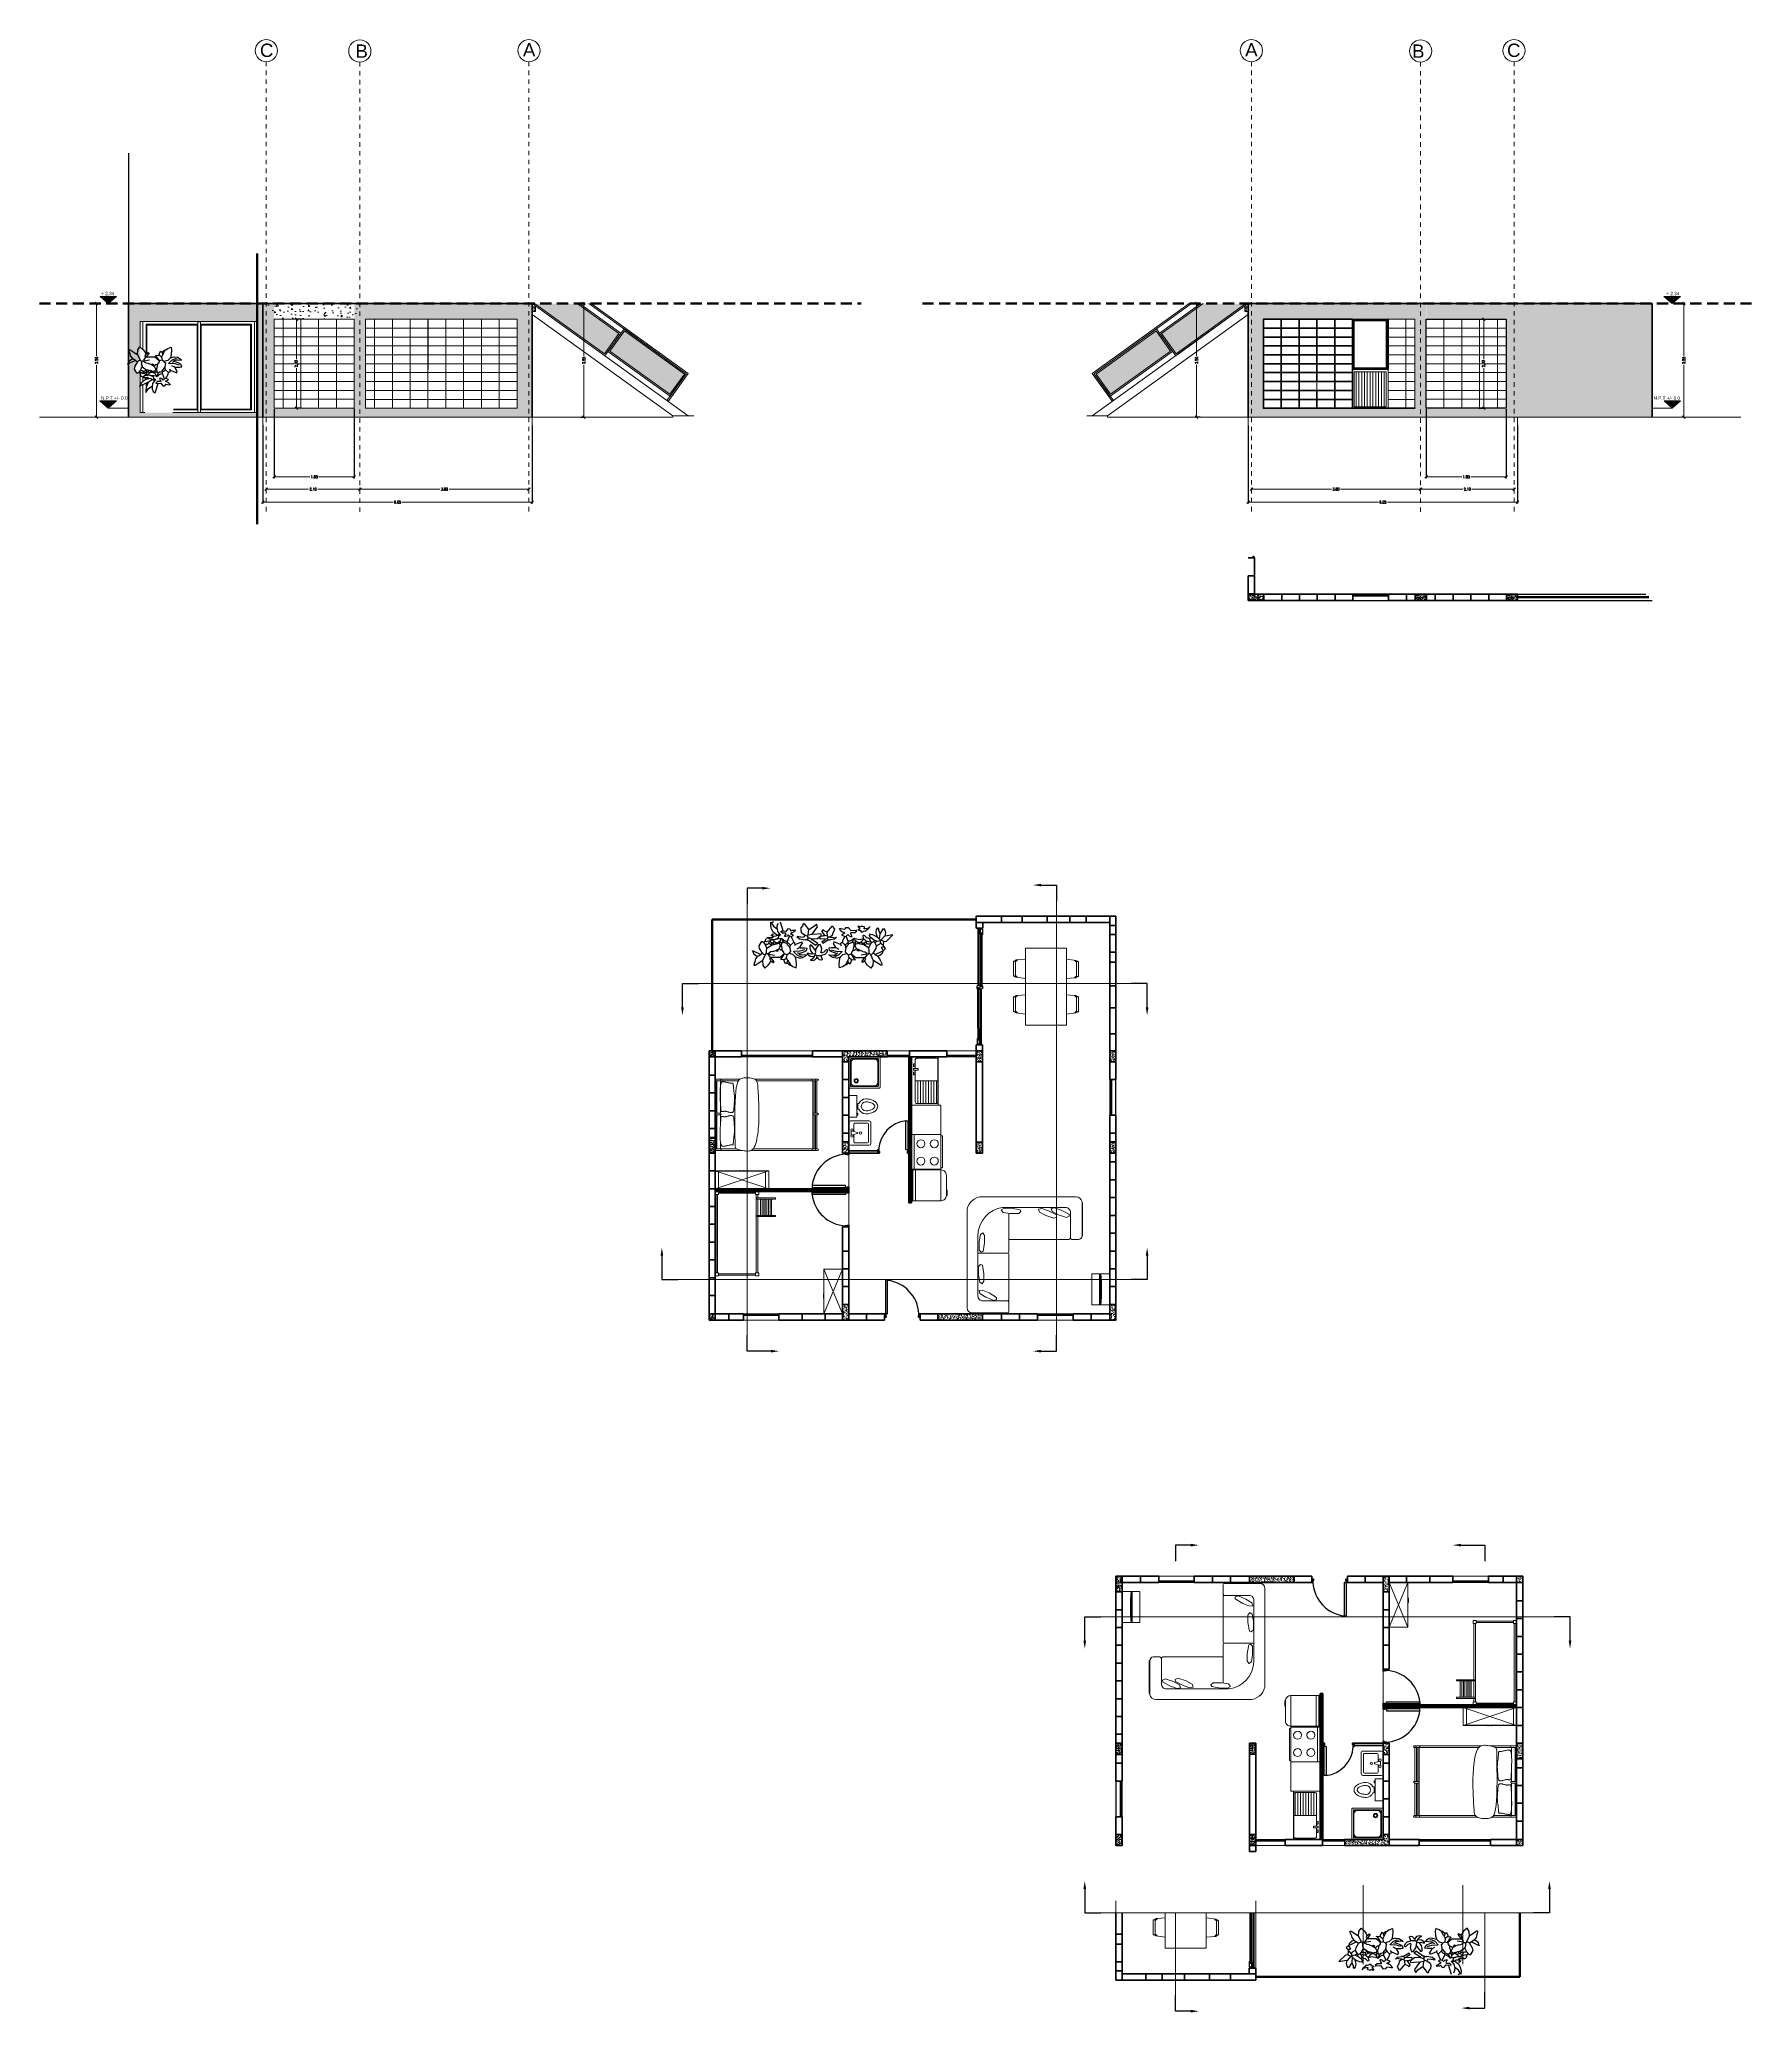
# Model space of a CAD drawing. Header units: inches. Extents: x -1721 to -596, y -6348 to -3031.
# Drawn here: x -683.6 to -645.14, y -3159.28 to -3114.95 of the extents above; entities that cross this region are included whole.
import ezdxf
from ezdxf import colors
from ezdxf.entities.mleader import LeaderData, LeaderLine
from ezdxf.math import Vec2, Vec3

# ---------------------------------------------------------------- set-up
doc = ezdxf.new("R2010")
doc.units = ezdxf.units.IN
doc.header["$MEASUREMENT"] = 0
doc.linetypes.add('CENTER', pattern=[2, 1.25, -0.25, 0.25, -0.25])
doc.linetypes.add('HIDDEN', pattern=[0.375, 0.25, -0.125])
for name, color, linetype, lineweight in [('$0$A-GLAZ-FULL', 4, 'Continuous', 18), ('$1$A-FLOR-FTPT', 6, 'Continuous', 70), ('$1$A-FLOR-PATT', 8, 'Continuous', 18), ('$1$A-GLAZ-FULL', 4, 'Continuous', 25), ('$1$A-WALL-FULL', 7, 'Continuous', 35), ('A-ANNO-DIMS', 3, 'Continuous', 18), ('A-ANNO-SYMB', 3, 'Continuous', 18), ('A-ANNO-TEXT', 3, 'Continuous', 18), ('A-DOOR-FULL', 4, 'Continuous', 25), ('A-ELEV-MBE1', 7, 'Continuous', 13), ('A-ELEV-PATT', 8, 'Continuous', 13), ('A-FLOR-FTPT', 6, 'Continuous', 70), ('A-FLOR-PATT', 8, 'Continuous', 18), ('A-FURN', 8, 'Continuous', 18), ('A-GLAZ-FULL', 4, 'Continuous', 18), ('A-SECT-MCUT', 7, 'Continuous', 35), ('A-SECT-PATT', 8, 'Continuous', 18), ('A-WALL-FULL', 7, 'Continuous', 35), ('linee di sezione', 3, 'Continuous', 13)]:
    doc.layers.add(name, color=color, linetype=linetype, lineweight=lineweight)
for name, color, linetype in [('$1$Layer1', 7, 'Continuous'), ('INFISSI_finissimi', 250, 'Continuous'), ('INFISSI_montanti', 2, 'Continuous'), ('INFISSI_vetro', 151, 'Continuous'), ('Layer1', 7, 'Continuous'), ('linee sezioni frecce', 5, 'Continuous'), ('MURATURE', 5, 'Continuous'), ('VEGETAZIONE', 94, 'Continuous')]:
    doc.layers.add(name, color=color, linetype=linetype)
doc.styles.add('ARCH', font='txt')
doc.styles.add('E-ARIAL', font='Arial.ttf')
doc.styles.add('E-ROMANS', font='romans.shx', dxfattribs={"width": 0.8})
doc.styles.get("Standard").update_dxf_attribs({"font": 'Arial.ttf'})
doc.dimstyles.new('E-0050_TICK_12', dxfattribs={"dimscale": 0.001, "dimtxt": 60, "dimasz": 60, "dimexe": 30, "dimexo": 20, "dimgap": 30, "dimtad": 0, "dimzin": 0, "dimdsep": 46, "dimtxsty": 'E-ROMANS', "dimblk": 'OBLIQUE', "dimcen": 30, "dimclrd": 256, "dimclre": 256, "dimclrt": 256, "dimadec": 0, "dimazin": 0, "dimtfac": 1, "dimtmove": 1, "dimatfit": 3, "dimldrblk": 'OPEN90', "dimfxl": 1, "dimtfill": 1, "dimtolj": 1, "dimtzin": 0, "dimlwd": -1, "dimarcsym": 0})
pattern_1 = [(230, (-674.68999, -3236.62735), (-0.091092334, 0.00796954), [0.009525, -0.104775]), (175, (-674.68999, -3236.62735), (0.01762141, -0.09552832), [0.00762, -0.08382]), (280.451, (-674.69758, -3236.62669), (-0.07347125, -0.08755834), [0.008095, -0.089045]), (226.1842, (-674.68999, -3236.65275), (-0.13553952, 0.02102116), [0.0142875, -0.1571625]), (276.6356, (-674.70128, -3236.651), (-0.11870212, -0.12371278), [0.0121425, -0.1335675]), (171.184, (-674.68999, -3236.65275), (-0.1187023, -0.12371256), [0.01143, -0.12573]), (201, (-674.70269, -3236.6464), (-0.07580744, 0.05113276), [0.009525, -0.104775]), (146, (-674.70269, -3236.6464), (-0.03090101, -0.09209398), [0.00762, -0.08382]), (251.4514, (-674.70901, -3236.64214), (-0.106708245, -0.04096143), [0.008095, -0.089045]), (217.5, (-674.68999, -3236.627353), (-0.001544302, -0.04227752), [0, -0.082804, 0, -0.08509, 0, -0.0841375]), (187.5, (-674.68999, -3236.627353), (-0.033409831, -0.050090287), [0, -0.048514, 0, -0.080899, 0, -0.0320675]), (147.5, (-674.66167, -3236.627353), (-0.067795298, 0.002864372), [0, -0.03175, 0, -0.09906, 0, -0.131445]), (137.5, (-674.64897, -3236.627353), (-0.07406459, -0.012713246), [0, -0.041275, 0, -0.065786, 0, -0.093345])]
pattern_2 = [(50, (-644.14083, -3056.56859), (0.091092334, -0.00796954), [0.009525, -0.104775]), (355, (-644.14083, -3056.56859), (-0.01762141, 0.09552832), [0.00762, -0.08382]), (100.451, (-644.13324, -3056.56926), (0.07347125, 0.08755834), [0.008095, -0.089045]), (46.1842, (-644.14083, -3056.54319), (0.13553952, -0.02102116), [0.0142875, -0.1571625]), (96.6356, (-644.12954, -3056.54495), (0.11870212, 0.12371278), [0.0121425, -0.1335675]), (351.184, (-644.14083, -3056.5432), (0.1187023, 0.12371256), [0.01143, -0.12573]), (21, (-644.12813, -3056.54954), (0.07580744, -0.05113276), [0.009525, -0.104775]), (326, (-644.12813, -3056.54954), (0.03090101, 0.09209398), [0.00762, -0.08382]), (71.4514, (-644.12181, -3056.553805), (0.106708245, 0.04096143), [0.008095, -0.089045]), (37.5, (-644.14083, -3056.568594), (0.001544302, 0.04227752), [0, -0.082804, 0, -0.08509, 0, -0.0841375]), (7.5, (-644.14083, -3056.568594), (0.033409831, 0.050090287), [0, -0.048514, 0, -0.080899, 0, -0.0320675]), (327.5, (-644.16915, -3056.568594), (0.067795298, -0.002864372), [0, -0.03175, 0, -0.09906, 0, -0.131445]), (317.5, (-644.18185, -3056.568594), (0.07406459, 0.012713246), [0, -0.041275, 0, -0.065786, 0, -0.093345])]

msp = doc.modelspace()

# ---------------------------------------------------------------- texts
at = {"layer": 'A-ANNO-TEXT', "style": 'E-ARIAL'}
for s, p in [('C', (-678.644, -3115.346)), ('A', (-672.736, -3115.335)), ('B', (-676.498, -3115.365))]:
    msp.add_text(s, height=0.3, rotation=360, dxfattribs=at).set_placement(p)
for s, height, p in [('A', 0.3, (-656.513, -3115.335)), ('C', 0.3, (-650.63, -3115.346)), ('B', 0.3, (-652.764, -3115.365)), ('+ 2.34', 0.075, (-682.211, -3120.697)), ('+ 2.34', 0.075, (-647.054, -3120.697))]:
    msp.add_text(s, height=height, dxfattribs=at).set_placement(p)

# ---------------------------------------------------------------- blocks, each defined once
blk = doc.blocks.new('15PTOI09')
for p, q in [((0, 11), (8, 11)), ((0, -11), (0, 11)), ((8, 11), (8, -11)), ((9, 3), (10.126136, 3)), ((9, 3), (9, -3)), ((8, -11), (0, -11)), ((9, -7), (8, -7)), ((8, -9), (9, -9)), ((9, -3), (10.126136, -3)), ((9, -9), (9, -7))]:
    blk.add_line(p, q)
for points in [[(17, -7.5, 0.063415), (21.795427, -6.889337, 0.076468), (25.485281, -5.303301, 0.107136), (28.197945, -2.662065, 0.147373), (29, 0, 0.147373), (28.197945, 2.662065, 0.107136), (25.485281, 5.303301, 0.076468), (21.795427, 6.889337, 0.063415), (17, 7.5, 0.063415)], [(17, -4.5, 0.063415), (21.043563, -3.985082, 0.076468), (23.895285, -2.759306, 0.107136), (25.697274, -1.004766, 0.147373), (26, 0, 0.147373), (25.697274, 1.004766, 0.107136), (23.895285, 2.759306, 0.076468), (21.043563, 3.985082, 0.063415), (17, 4.5, 0.063415)]]:
    blk.add_lwpolyline(points, format="xyb")
for radius, start, end in [(7.5, 90, 156.421822), (4.5, 90, 270), (7.5, 203.578178, 270)]:
    blk.add_arc((17, 0), radius, start, end)
at = {"style": 'ARCH'}
for tag, p, flags in [('ITEM', (0, -21), 3), ('ROOM_NUMBER', (0, -30), 1)]:
    blk.add_attdef(tag, p, '', height=6, dxfattribs=dict(at, flags=flags))
blk = doc.blocks.new('15PLAV06')
for p, q in [((0, 8.5), (0, -8.5)), ((16.5, 10), (1.5, 10)), ((2, -1.5), (2, 1.5)), ((7, 0.5), (3, 1.5)), ((4, 1.25), (4, 7.25)), ((4.75, 8), (15.25, 8)), ((7, -0.5), (7, 0.5)), ((16, 7.25), (16, -7.25)), ((18, -8.5), (18, 8.5)), ((1.5, -10), (16.5, -10)), ((3, -1.5), (7, -0.5)), ((4, -7.25), (4, -1.25)), ((15.25, -8), (4.75, -8))]:
    blk.add_line(p, q)
for centre in [(2.5, 2.5), (9.5, 0), (2.5, -2.5)]:
    blk.add_circle(centre, 1)
for centre, radius, start, end in [((1.5, 8.5), 1.5, 90, 180), ((4.75, 7.25), 0.75, 90, 180), ((15.25, 7.25), 0.75, 0, 90), ((16.5, 8.5), 1.5, 0, 90), ((1.5, -8.5), 1.5, 180, 270), ((4.75, -7.25), 0.75, 180, 270), ((15.25, -7.25), 0.75, 270, 0), ((16.5, -8.5), 1.5, 270, 0)]:
    blk.add_arc(centre, radius, start, end)
at = {"style": 'ARCH'}
for tag, p, flags in [('ITEM', (0, -20), 3), ('ROOM_NUMBER', (0, -29), 1)]:
    blk.add_attdef(tag, p, '', height=6, dxfattribs=dict(at, flags=flags))
blk = doc.blocks.new('A$C5FE72602')
for p, q in [((-114.1, 193.6), (-37.5, 193.6)), ((-114.1, 191.9), (-37.5, 191.9)), ((-96.9, 183.6), (-114.1, 183.6)), ((-37.5, 183.7), (-61.6, 183.7)), ((-34.1, 193.6), (39.2, 193.6)), ((-34.1, 191.9), (39.2, 191.9)), ((39.2, 183.8), (-34.1, 183.7)), ((-114.1, 106.3), (-114.1, -23.9)), ((39.2, -23.9), (-114.1, -23.9)), ((-114.1, -26.6), (-37.5, -26.6)), ((-114.1, -29.6), (-37.6, -29.6)), ((-114.1, -33), (-37.5, -33)), ((-34.3, -29.6), (39.1, -29.6)), ((-34.1, -26.6), (39.2, -26.6)), ((-34.1, -33), (39.2, -33))]:
    blk.add_line(p, q)
for points in [[(-117.5, 135.3), (-117.5, 193.6)], [(-114.1, 193.6), (-114.1, 147.2)], [(-82.4, 184.2), (-86.6, 184.2), (-90.5, 184), (-94.2, 183.9), (-97.6, 183.6), (-100.5, 183.2), (-103, 182.8), (-104.9, 182.2), (-106.3, 181.5), (-107.3, 180.7), (-107.9, 179.8), (-108.2, 178.8), (-108.3, 177.6), (-108.2, 176.3), (-107.9, 174.8)], [(-107.9, 174.8), (-107.6, 173.1), (-107.2, 171.4), (-106.8, 169.6), (-106.5, 167.8), (-106.1, 166), (-105.7, 164.3), (-105.4, 162.7), (-105.2, 161.2), (-105.1, 160), (-105, 158.9), (-104.9, 158), (-104.9, 157.3), (-104.9, 156.7), (-104.8, 156.2), (-104.8, 155.8), (-104.6, 155.5), (-104.3, 155.3), (-104, 155.1), (-103.6, 155), (-103, 154.9), (-102.3, 154.8), (-101.5, 154.8), (-100.6, 154.7), (-99.5, 154.6), (-98.3, 154.6), (-97, 154.5), (-95.5, 154.4), (-94, 154.2), (-92.3, 154.1), (-90.6, 153.9), (-88.9, 153.7), (-87.1, 153.5), (-85.2, 153.2), (-83.4, 153), (-81.5, 152.7), (-79.6, 152.5), (-77.6, 152.3), (-75.6, 152.1), (-73.6, 152), (-71.5, 151.9), (-69.4, 151.9), (-67.3, 152), (-65.1, 152.1), (-62.9, 152.3), (-60.7, 152.5), (-58.5, 152.6), (-56.4, 152.8), (-54.2, 153), (-52.2, 153.1), (-50.2, 153.2), (-48.3, 153.3), (-46.5, 153.5), (-44.9, 153.7), (-43.4, 153.9), (-42.2, 154.3), (-41.1, 154.8), (-40.3, 155.4), (-39.7, 156.1), (-39.4, 156.9), (-39.1, 157.9), (-39.1, 158.9), (-39.1, 160.1), (-39.3, 161.3), (-39.5, 162.6), (-39.8, 163.9), (-40.1, 165.3), (-40.4, 166.6), (-40.8, 168), (-41.1, 169.3), (-41.4, 170.5), (-41.7, 171.6), (-41.9, 172.5), (-42, 173.3), (-42.1, 173.9), (-42.1, 174.5), (-42, 174.9), (-42, 175.3), (-41.9, 175.7), (-41.8, 176.1), (-41.7, 176.5), (-41.6, 177), (-41.5, 177.6), (-41.4, 178.2), (-41.4, 178.8), (-41.3, 179.5), (-41.3, 180), (-41.3, 180.6), (-41.3, 181), (-41.3, 181.4), (-41.4, 181.7), (-41.6, 181.9), (-42, 182.1), (-42.7, 182.3), (-43.7, 182.4), (-45, 182.5), (-46.8, 182.7), (-49, 182.9), (-51.7, 183.1), (-54.8, 183.3), (-58.2, 183.5), (-61.8, 183.7), (-65.7, 183.9), (-69.8, 184), (-74, 184.1), (-82.4, 184.2)], [(-37.5, 183.8), (-37.5, 193.6)], [(-34.1, 193.6), (-34.1, 183.8)], [(36.5, 174.8), (36.2, 173.1), (35.8, 171.4), (35.4, 169.6), (35, 167.8), (34.6, 166), (34.3, 164.3), (34, 162.7), (33.8, 161.2), (33.6, 160), (33.5, 158.9), (33.5, 158), (33.5, 157.3), (33.5, 156.7), (33.4, 156.2), (33.3, 155.8), (33.2, 155.5), (32.9, 155.3), (32.6, 155.1), (32.1, 155), (31.6, 154.9), (30.9, 154.8), (30.1, 154.8), (29.2, 154.7), (28.1, 154.6), (26.9, 154.6), (25.5, 154.5), (24.1, 154.4), (22.5, 154.2), (20.9, 154.1), (19.2, 153.9), (17.4, 153.7), (15.6, 153.5), (13.8, 153.2), (11.9, 153), (10.1, 152.7), (8.1, 152.5), (6.2, 152.3), (4.2, 152.1), (2.2, 152), (0.1, 151.9), (-2, 151.9), (-4.2, 152), (-6.4, 152.1), (-8.5, 152.3), (-10.7, 152.5), (-12.9, 152.6), (-15.1, 152.8), (-17.2, 153), (-19.3, 153.1), (-21.2, 153.2), (-23.1, 153.3), (-24.9, 153.5), (-26.5, 153.7), (-28, 153.9), (-29.3, 154.3), (-30.3, 154.8), (-31.1, 155.4), (-31.7, 156.1), (-32.1, 156.9), (-32.3, 157.9), (-32.4, 158.9), (-32.3, 160.1), (-32.2, 161.3), (-31.9, 162.6), (-31.7, 163.9), (-31.3, 165.3), (-31, 166.6), (-30.7, 168), (-30.3, 169.3), (-30, 170.5), (-29.8, 171.6), (-29.6, 172.5), (-29.4, 173.3), (-29.4, 173.9), (-29.4, 174.5), (-29.4, 174.9), (-29.5, 175.3), (-29.6, 175.7), (-29.7, 176.1), (-29.8, 176.5), (-29.9, 177), (-29.9, 177.6), (-30, 178.2), (-30, 178.8), (-30.1, 179.5), (-30.1, 180), (-30.1, 180.6), (-30.1, 181), (-30.1, 181.4), (-30, 181.7), (-29.8, 181.9), (-29.4, 182.1), (-28.7, 182.3), (-27.8, 182.4), (-26.4, 182.5), (-24.7, 182.7), (-22.4, 182.9), (-19.7, 183.1), (-16.7, 183.3), (-13.3, 183.5), (-9.6, 183.7), (-5.7, 183.9), (-1.6, 184), (2.6, 184.1), (11, 184.2)], [(10.8, 184.2), (14.9, 184.2), (18.9, 184), (22.6, 183.9), (26, 183.6), (28.9, 183.2), (31.4, 182.8), (33.3, 182.2), (34.7, 181.5), (35.7, 180.7), (36.3, 179.8), (36.6, 178.8), (36.7, 177.6), (36.6, 176.3), (36.3, 174.8)], [(39.2, 142.9), (39.2, 193.6)], [(42.5, 193.6), (42.5, 140.1)], [(-117.5, -34.7), (-117.5, 115.5)], [(-114.1, 110.7), (-114.1, -34.7)], [(39.2, -34.7), (39.2, 102.7)], [(42.5, 106.7), (42.5, -34.7)], [(-37.5, -34.7), (-37.5, -23.9)], [(-34.1, -23.9), (-34.1, -34.7)]]:
    blk.add_lwpolyline(points)
blk.add_lwpolyline([(-118.7, 127.7), (-118.9, 124.8), (-118.9, 122), (-118.6, 119.3), (-118, 116.7), (-116.9, 114.2), (-115.2, 111.8), (-113, 109.6), (-110.1, 107.6), (-106.5, 105.8), (-102.2, 104.3), (-97.4, 102.9), (-92.1, 101.8), (-86.5, 100.8), (-80.8, 99.9), (-74.9, 99.2), (-69, 98.6), (-63.2, 98.1), (-57.4, 97.7), (-51.8, 97.4), (-46.1, 97.2), (-40.4, 97.1), (-34.7, 97.1), (-28.9, 97.1), (-23, 97.2), (-17, 97.4), (-11, 97.6), (-4.9, 97.9), (1, 98.2), (6.7, 98.5), (12.1, 98.8), (17.1, 99.1), (21.7, 99.4), (25.7, 99.6), (29.2, 99.9), (32.3, 100.3), (35, 100.8), (37.3, 101.6), (39.2, 102.7), (40.8, 104.1), (42.2, 106), (43.3, 108.3), (44.3, 111.1), (45, 114.1), (45.5, 117.4), (45.8, 120.9), (45.9, 124.4), (45.9, 127.9), (45.6, 131.2), (45.2, 134.4), (44.3, 137.3), (42.7, 140), (40.1, 142.4), (36.4, 144.5), (31.2, 146.4), (24.2, 148), (15.3, 149.2), (4.3, 150.1), (-8.4, 150.7), (-22.2, 151.1), (-36.5, 151.3), (-50.8, 151.3), (-64.4, 151.2), (-76.8, 151.1), (-87.4, 151), (-95.8, 150.8), (-102.1, 150.7), (-106.7, 150.5), (-109.9, 150.2), (-111.9, 149.7), (-113.1, 149), (-113.8, 148), (-114.3, 146.8), (-114.8, 145.1), (-115.4, 143.2), (-116.1, 141), (-116.7, 138.6), (-117.3, 136), (-117.9, 133.3), (-118.4, 130.5)], close=True)
for centre, start, end in [((-115.8, 193.6), 0, 180), ((-115.8, 183.8), 180, 0), ((-35.8, 193.6), 0, 180), ((-35.8, 183.8), 180, 0), ((40.9, 193.6), 0, 180), ((40.9, 183.8), 180, 0), ((-115.8, -23.9), 0, 180), ((-115.8, -31.9), 0, 180), ((-115.8, -34.7), 180, 0), ((-35.8, -34.7), 180, 0), ((40.9, -23.9), 0, 180), ((40.9, -31.9), 0, 180), ((40.9, -34.7), 180, 0)]:
    blk.add_arc(centre, 1.66, start, end)
blk = doc.blocks.new('_Oblique')
at = {"color": 0, "linetype": 'ByBlock', "lineweight": -2}
blk.add_line((-0.5, -0.5), (0.5, 0.5), dxfattribs=at)
blk = doc.blocks.new('*D16')
at = {"layer": 'A-ANNO-DIMS', "lineweight": -2, "transparency": 16777216}
for p, q in [((-652.572, -3125.033), (-652.572, -3125.023)), ((-650.472, -3125.033), (-650.472, -3125.023))]:
    blk.add_line(p, q, dxfattribs=at)
at = {"layer": 'A-ANNO-DIMS', "transparency": 16777216}
for p, q in [((-652.572, -3125.053), (-651.625, -3125.053)), ((-650.472, -3125.053), (-651.418, -3125.053))]:
    blk.add_line(p, q, dxfattribs=at)
at = {"layer": 'DEFPOINTS', "color": 0, "transparency": 16777216}
for p in [(-652.572, -3125.053), (-652.572, -3125.053), (-650.472, -3125.053)]:
    blk.add_point(p, dxfattribs=at)
at = {"layer": 'A-ANNO-DIMS', "transparency": 16777216, "xscale": 0.06, "yscale": 0.06, "zscale": 0.06, "rotation": 180}
blk.add_blockref('_Oblique', (-652.572, -3125.053), dxfattribs=at)
at = {"layer": 'A-ANNO-DIMS', "transparency": 16777216, "xscale": 0.06, "yscale": 0.06, "zscale": 0.06}
blk.add_blockref('_Oblique', (-650.472, -3125.053), dxfattribs=at)
at = {"layer": 'A-ANNO-DIMS', "transparency": 16777216, "insert": (-651.522, -3125.053), "char_height": 0.06, "attachment_point": 5, "style": 'E-ROMANS', "bg_fill": 3, "box_fill_scale": 1.25, "bg_fill_color": 256, "bg_fill_true_color": 13158600, "bg_fill_transparency": 0}
blk.add_mtext('\\A1;2.10', dxfattribs=at)
blk = doc.blocks.new('_Open90')
at = {"color": 0, "linetype": 'ByBlock', "lineweight": -2}
for p, q in [((0, 0), (-1, 0)), ((-0.5, 0.5), (0, 0)), ((0, 0), (-0.5, -0.5))]:
    blk.add_line(p, q, dxfattribs=at)
blk = doc.blocks.new('*D17')
at = {"layer": 'A-ANNO-DIMS', "lineweight": -2, "transparency": 16777216}
for p, q in [((-656.372, -3125.033), (-656.372, -3125.023)), ((-652.572, -3125.033), (-652.572, -3125.023))]:
    blk.add_line(p, q, dxfattribs=at)
at = {"layer": 'A-ANNO-DIMS', "transparency": 16777216}
for p, q in [((-656.372, -3125.053), (-654.575, -3125.053)), ((-652.572, -3125.053), (-654.368, -3125.053))]:
    blk.add_line(p, q, dxfattribs=at)
at = {"layer": 'DEFPOINTS', "color": 0, "transparency": 16777216}
for p in [(-656.372, -3125.053), (-656.372, -3125.053), (-652.572, -3125.053)]:
    blk.add_point(p, dxfattribs=at)
at = {"layer": 'A-ANNO-DIMS', "transparency": 16777216, "xscale": 0.06, "yscale": 0.06, "zscale": 0.06, "rotation": 180}
blk.add_blockref('_Oblique', (-656.372, -3125.053), dxfattribs=at)
at = {"layer": 'A-ANNO-DIMS', "transparency": 16777216, "xscale": 0.06, "yscale": 0.06, "zscale": 0.06}
blk.add_blockref('_Oblique', (-652.572, -3125.053), dxfattribs=at)
at = {"layer": 'A-ANNO-DIMS', "transparency": 16777216, "insert": (-654.472, -3125.053), "char_height": 0.06, "attachment_point": 5, "style": 'E-ROMANS', "bg_fill": 3, "box_fill_scale": 1.25, "bg_fill_color": 256, "bg_fill_true_color": 13158600, "bg_fill_transparency": 0}
blk.add_mtext('\\A1;3.80', dxfattribs=at)
blk = doc.blocks.new('*D18')
at = {"layer": 'A-ANNO-DIMS', "lineweight": -2, "transparency": 16777216}
for p, q in [((-652.447, -3123.247), (-652.447, -3124.808)), ((-650.647, -3123.256), (-650.647, -3124.808))]:
    blk.add_line(p, q, dxfattribs=at)
at = {"layer": 'A-ANNO-DIMS', "transparency": 16777216}
for p, q in [((-652.447, -3124.778), (-651.646, -3124.778)), ((-650.647, -3124.778), (-651.447, -3124.778))]:
    blk.add_line(p, q, dxfattribs=at)
at = {"layer": 'DEFPOINTS', "color": 0, "transparency": 16777216}
for p in [(-652.447, -3123.227), (-650.647, -3123.236), (-652.447, -3124.778)]:
    blk.add_point(p, dxfattribs=at)
at = {"layer": 'A-ANNO-DIMS', "transparency": 16777216, "xscale": 0.06, "yscale": 0.06, "zscale": 0.06, "rotation": 180}
blk.add_blockref('_Oblique', (-652.447, -3124.778), dxfattribs=at)
at = {"layer": 'A-ANNO-DIMS', "transparency": 16777216, "xscale": 0.06, "yscale": 0.06, "zscale": 0.06}
blk.add_blockref('_Oblique', (-650.647, -3124.778), dxfattribs=at)
at = {"layer": 'A-ANNO-DIMS', "transparency": 16777216, "insert": (-651.547, -3124.778), "char_height": 0.06, "attachment_point": 5, "style": 'E-ROMANS', "bg_fill": 3, "box_fill_scale": 1.25, "bg_fill_color": 256, "bg_fill_true_color": 13158600, "bg_fill_transparency": 0}
blk.add_mtext('\\A1;1.80', dxfattribs=at)
blk = doc.blocks.new('*D19')
at = {"layer": 'A-ANNO-DIMS', "lineweight": -2, "transparency": 16777216}
for p, q in [((-656.442, -3123.631), (-656.442, -3125.374)), ((-650.397, -3123.606), (-650.397, -3125.374))]:
    blk.add_line(p, q, dxfattribs=at)
at = {"layer": 'A-ANNO-DIMS', "transparency": 16777216}
for p, q in [((-656.442, -3125.344), (-653.521, -3125.344)), ((-650.397, -3125.344), (-653.317, -3125.344))]:
    blk.add_line(p, q, dxfattribs=at)
at = {"layer": 'DEFPOINTS', "color": 0, "transparency": 16777216}
for p in [(-656.442, -3123.611), (-650.397, -3123.586), (-656.442, -3125.344)]:
    blk.add_point(p, dxfattribs=at)
at = {"layer": 'A-ANNO-DIMS', "transparency": 16777216, "xscale": 0.06, "yscale": 0.06, "zscale": 0.06, "rotation": 180}
blk.add_blockref('_Oblique', (-656.442, -3125.344), dxfattribs=at)
at = {"layer": 'A-ANNO-DIMS', "transparency": 16777216, "xscale": 0.06, "yscale": 0.06, "zscale": 0.06}
blk.add_blockref('_Oblique', (-650.397, -3125.344), dxfattribs=at)
at = {"layer": 'A-ANNO-DIMS', "transparency": 16777216, "insert": (-653.419, -3125.344), "char_height": 0.06, "attachment_point": 5, "style": 'E-ROMANS', "bg_fill": 3, "box_fill_scale": 1.25, "bg_fill_color": 256, "bg_fill_true_color": 13158600, "bg_fill_transparency": 0}
blk.add_mtext('\\A1;6.05', dxfattribs=at)
blk = doc.blocks.new('*D20')
at = {"layer": 'A-ANNO-DIMS', "lineweight": -2, "transparency": 16777216}
for p, q in [((-657.526, -3120.887), (-657.633, -3120.887)), ((-657.526, -3123.436), (-657.633, -3123.436))]:
    blk.add_line(p, q, dxfattribs=at)
at = {"layer": 'A-ANNO-DIMS', "transparency": 16777216}
for p, q in [((-657.603, -3120.887), (-657.603, -3122.058)), ((-657.603, -3123.436), (-657.603, -3122.265))]:
    blk.add_line(p, q, dxfattribs=at)
at = {"layer": 'DEFPOINTS', "color": 0, "transparency": 16777216}
for p in [(-657.506, -3120.887), (-657.603, -3123.436), (-657.506, -3123.436)]:
    blk.add_point(p, dxfattribs=at)
at = {"layer": 'A-ANNO-DIMS', "transparency": 16777216, "xscale": 0.06, "yscale": 0.06, "zscale": 0.06}
for p, rotation in [((-657.603, -3120.887), 90), ((-657.603, -3123.436), 270)]:
    blk.add_blockref('_Oblique', p, dxfattribs=dict(at, rotation=rotation))
at = {"layer": 'A-ANNO-DIMS', "transparency": 16777216, "insert": (-657.603, -3122.161), "char_height": 0.06, "attachment_point": 5, "rotation": 90, "style": 'E-ROMANS', "bg_fill": 3, "box_fill_scale": 1.25, "bg_fill_color": 256, "bg_fill_true_color": 13158600, "bg_fill_transparency": 0}
blk.add_mtext('\\A1;2.55', dxfattribs=at)
blk = doc.blocks.new('*D21')
at = {"layer": 'A-ANNO-DIMS', "transparency": 16777216}
for p, q in [((-646.659, -3120.887), (-646.659, -3122.058)), ((-646.659, -3123.436), (-646.659, -3122.265))]:
    blk.add_line(p, q, dxfattribs=at)
at = {"layer": 'A-ANNO-DIMS', "lineweight": -2, "transparency": 16777216}
for p, q in [((-646.639, -3120.887), (-646.629, -3120.887)), ((-646.679, -3123.436), (-646.689, -3123.436))]:
    blk.add_line(p, q, dxfattribs=at)
at = {"layer": 'DEFPOINTS', "color": 0, "transparency": 16777216}
for p in [(-646.659, -3120.887), (-646.659, -3123.436), (-646.659, -3123.436)]:
    blk.add_point(p, dxfattribs=at)
at = {"layer": 'A-ANNO-DIMS', "transparency": 16777216, "xscale": 0.06, "yscale": 0.06, "zscale": 0.06}
for p, rotation in [((-646.659, -3120.887), 90), ((-646.659, -3123.436), 270)]:
    blk.add_blockref('_Oblique', p, dxfattribs=dict(at, rotation=rotation))
at = {"layer": 'A-ANNO-DIMS', "transparency": 16777216, "insert": (-646.659, -3122.161), "char_height": 0.06, "attachment_point": 5, "rotation": 90, "style": 'E-ROMANS', "bg_fill": 3, "box_fill_scale": 1.25, "bg_fill_color": 256, "bg_fill_true_color": 13158600, "bg_fill_transparency": 0}
blk.add_mtext('\\A1;2.55', dxfattribs=at)
blk = doc.blocks.new('*D22')
at = {"layer": 'A-ANNO-DIMS', "lineweight": -2, "transparency": 16777216}
for p, q in [((-651.26, -3121.236), (-651.12, -3121.236)), ((-651.26, -3123.236), (-651.12, -3123.236))]:
    blk.add_line(p, q, dxfattribs=at)
at = {"layer": 'A-ANNO-DIMS', "transparency": 16777216}
for p, q in [((-651.15, -3121.236), (-651.15, -3122.133)), ((-651.15, -3123.236), (-651.15, -3122.34))]:
    blk.add_line(p, q, dxfattribs=at)
at = {"layer": 'DEFPOINTS', "color": 0, "transparency": 16777216}
for p in [(-651.28, -3121.236), (-651.15, -3121.236), (-651.28, -3123.236)]:
    blk.add_point(p, dxfattribs=at)
at = {"layer": 'A-ANNO-DIMS', "transparency": 16777216, "xscale": 0.06, "yscale": 0.06, "zscale": 0.06}
for p, rotation in [((-651.15, -3121.236), 90), ((-651.15, -3123.236), 270)]:
    blk.add_blockref('_Oblique', p, dxfattribs=dict(at, rotation=rotation))
at = {"layer": 'A-ANNO-DIMS', "transparency": 16777216, "insert": (-651.15, -3122.236), "char_height": 0.06, "attachment_point": 5, "rotation": 90, "style": 'E-ROMANS', "bg_fill": 3, "box_fill_scale": 1.25, "bg_fill_color": 256, "bg_fill_true_color": 13158600, "bg_fill_transparency": 0}
blk.add_mtext('\\A1;2,00', dxfattribs=at)
blk = doc.blocks.new('*D25')
at = {"layer": 'A-ANNO-DIMS', "lineweight": -2, "transparency": 16777216}
for p, q in [((-678.5, -3125.033), (-678.5, -3125.023)), ((-676.4, -3125.033), (-676.4, -3125.023))]:
    blk.add_line(p, q, dxfattribs=at)
at = {"layer": 'A-ANNO-DIMS', "transparency": 16777216}
for p, q in [((-678.5, -3125.053), (-677.553, -3125.053)), ((-676.4, -3125.053), (-677.346, -3125.053))]:
    blk.add_line(p, q, dxfattribs=at)
at = {"layer": 'DEFPOINTS', "color": 0, "transparency": 16777216}
for p in [(-678.5, -3125.053), (-676.4, -3125.053), (-676.4, -3125.053)]:
    blk.add_point(p, dxfattribs=at)
at = {"layer": 'A-ANNO-DIMS', "transparency": 16777216, "xscale": 0.06, "yscale": 0.06, "zscale": 0.06, "rotation": 180}
blk.add_blockref('_Oblique', (-678.5, -3125.053), dxfattribs=at)
at = {"layer": 'A-ANNO-DIMS', "transparency": 16777216, "xscale": 0.06, "yscale": 0.06, "zscale": 0.06}
blk.add_blockref('_Oblique', (-676.4, -3125.053), dxfattribs=at)
at = {"layer": 'A-ANNO-DIMS', "transparency": 16777216, "insert": (-677.45, -3125.053), "char_height": 0.06, "attachment_point": 5, "style": 'E-ROMANS', "bg_fill": 3, "box_fill_scale": 1.25, "bg_fill_color": 256, "bg_fill_true_color": 13158600, "bg_fill_transparency": 0}
blk.add_mtext('\\A1;2.10', dxfattribs=at)
blk = doc.blocks.new('*D26')
at = {"layer": 'A-ANNO-DIMS', "lineweight": -2, "transparency": 16777216}
for p, q in [((-676.4, -3125.033), (-676.4, -3125.023)), ((-672.6, -3125.033), (-672.6, -3125.023))]:
    blk.add_line(p, q, dxfattribs=at)
at = {"layer": 'A-ANNO-DIMS', "transparency": 16777216}
for p, q in [((-676.4, -3125.053), (-674.603, -3125.053)), ((-672.6, -3125.053), (-674.396, -3125.053))]:
    blk.add_line(p, q, dxfattribs=at)
at = {"layer": 'DEFPOINTS', "color": 0, "transparency": 16777216}
for p in [(-676.4, -3125.053), (-672.6, -3125.053), (-672.6, -3125.053)]:
    blk.add_point(p, dxfattribs=at)
at = {"layer": 'A-ANNO-DIMS', "transparency": 16777216, "xscale": 0.06, "yscale": 0.06, "zscale": 0.06, "rotation": 180}
blk.add_blockref('_Oblique', (-676.4, -3125.053), dxfattribs=at)
at = {"layer": 'A-ANNO-DIMS', "transparency": 16777216, "xscale": 0.06, "yscale": 0.06, "zscale": 0.06}
blk.add_blockref('_Oblique', (-672.6, -3125.053), dxfattribs=at)
at = {"layer": 'A-ANNO-DIMS', "transparency": 16777216, "insert": (-674.5, -3125.053), "char_height": 0.06, "attachment_point": 5, "style": 'E-ROMANS', "bg_fill": 3, "box_fill_scale": 1.25, "bg_fill_color": 256, "bg_fill_true_color": 13158600, "bg_fill_transparency": 0}
blk.add_mtext('\\A1;3.80', dxfattribs=at)
blk = doc.blocks.new('*D27')
at = {"layer": 'A-ANNO-DIMS', "lineweight": -2, "transparency": 16777216}
for p, q in [((-678.325, -3123.256), (-678.325, -3124.808)), ((-676.525, -3123.247), (-676.525, -3124.808))]:
    blk.add_line(p, q, dxfattribs=at)
at = {"layer": 'A-ANNO-DIMS', "transparency": 16777216}
for p, q in [((-678.325, -3124.778), (-677.524, -3124.778)), ((-676.525, -3124.778), (-677.325, -3124.778))]:
    blk.add_line(p, q, dxfattribs=at)
at = {"layer": 'DEFPOINTS', "color": 0, "transparency": 16777216}
for p in [(-678.325, -3123.236), (-676.525, -3123.227), (-676.525, -3124.778)]:
    blk.add_point(p, dxfattribs=at)
at = {"layer": 'A-ANNO-DIMS', "transparency": 16777216, "xscale": 0.06, "yscale": 0.06, "zscale": 0.06, "rotation": 180}
blk.add_blockref('_Oblique', (-678.325, -3124.778), dxfattribs=at)
at = {"layer": 'A-ANNO-DIMS', "transparency": 16777216, "xscale": 0.06, "yscale": 0.06, "zscale": 0.06}
blk.add_blockref('_Oblique', (-676.525, -3124.778), dxfattribs=at)
at = {"layer": 'A-ANNO-DIMS', "transparency": 16777216, "insert": (-677.425, -3124.778), "char_height": 0.06, "attachment_point": 5, "style": 'E-ROMANS', "bg_fill": 3, "box_fill_scale": 1.25, "bg_fill_color": 256, "bg_fill_true_color": 13158600, "bg_fill_transparency": 0}
blk.add_mtext('\\A1;1.80', dxfattribs=at)
blk = doc.blocks.new('*D28')
at = {"layer": 'A-ANNO-DIMS', "lineweight": -2, "transparency": 16777216}
for p, q in [((-678.575, -3123.606), (-678.575, -3125.374)), ((-672.529, -3123.631), (-672.529, -3125.374))]:
    blk.add_line(p, q, dxfattribs=at)
at = {"layer": 'A-ANNO-DIMS', "transparency": 16777216}
for p, q in [((-678.575, -3125.344), (-675.654, -3125.344)), ((-672.529, -3125.344), (-675.45, -3125.344))]:
    blk.add_line(p, q, dxfattribs=at)
at = {"layer": 'DEFPOINTS', "color": 0, "transparency": 16777216}
for p in [(-678.575, -3123.586), (-672.529, -3123.611), (-672.529, -3125.344)]:
    blk.add_point(p, dxfattribs=at)
at = {"layer": 'A-ANNO-DIMS', "transparency": 16777216, "xscale": 0.06, "yscale": 0.06, "zscale": 0.06, "rotation": 180}
blk.add_blockref('_Oblique', (-678.575, -3125.344), dxfattribs=at)
at = {"layer": 'A-ANNO-DIMS', "transparency": 16777216, "xscale": 0.06, "yscale": 0.06, "zscale": 0.06}
blk.add_blockref('_Oblique', (-672.529, -3125.344), dxfattribs=at)
at = {"layer": 'A-ANNO-DIMS', "transparency": 16777216, "insert": (-675.552, -3125.344), "char_height": 0.06, "attachment_point": 5, "style": 'E-ROMANS', "bg_fill": 3, "box_fill_scale": 1.25, "bg_fill_color": 256, "bg_fill_true_color": 13158600, "bg_fill_transparency": 0}
blk.add_mtext('\\A1;6.05', dxfattribs=at)
blk = doc.blocks.new('*D29')
at = {"layer": 'A-ANNO-DIMS', "lineweight": -2, "transparency": 16777216}
for p, q in [((-671.445, -3120.887), (-671.338, -3120.887)), ((-671.445, -3123.436), (-671.338, -3123.436))]:
    blk.add_line(p, q, dxfattribs=at)
at = {"layer": 'A-ANNO-DIMS', "transparency": 16777216}
for p, q in [((-671.368, -3120.887), (-671.368, -3122.058)), ((-671.368, -3123.436), (-671.368, -3122.265))]:
    blk.add_line(p, q, dxfattribs=at)
at = {"layer": 'DEFPOINTS', "color": 0, "transparency": 16777216}
for p in [(-671.465, -3120.887), (-671.465, -3123.436), (-671.368, -3123.436)]:
    blk.add_point(p, dxfattribs=at)
at = {"layer": 'A-ANNO-DIMS', "transparency": 16777216, "xscale": 0.06, "yscale": 0.06, "zscale": 0.06}
for p, rotation in [((-671.368, -3120.887), 90), ((-671.368, -3123.436), 270)]:
    blk.add_blockref('_Oblique', p, dxfattribs=dict(at, rotation=rotation))
at = {"layer": 'A-ANNO-DIMS', "transparency": 16777216, "insert": (-671.368, -3122.161), "char_height": 0.06, "attachment_point": 5, "rotation": 90, "style": 'E-ROMANS', "bg_fill": 3, "box_fill_scale": 1.25, "bg_fill_color": 256, "bg_fill_true_color": 13158600, "bg_fill_transparency": 0}
blk.add_mtext('\\A1;2.55', dxfattribs=at)
blk = doc.blocks.new('*D30')
at = {"layer": 'A-ANNO-DIMS', "lineweight": -2, "transparency": 16777216}
for p, q in [((-682.332, -3120.887), (-682.342, -3120.887)), ((-682.332, -3123.436), (-682.342, -3123.436))]:
    blk.add_line(p, q, dxfattribs=at)
at = {"layer": 'A-ANNO-DIMS', "transparency": 16777216}
for p, q in [((-682.312, -3120.887), (-682.312, -3122.058)), ((-682.312, -3123.436), (-682.312, -3122.265))]:
    blk.add_line(p, q, dxfattribs=at)
at = {"layer": 'DEFPOINTS', "color": 0, "transparency": 16777216}
for p in [(-682.312, -3120.887), (-682.312, -3123.436), (-682.312, -3123.436)]:
    blk.add_point(p, dxfattribs=at)
at = {"layer": 'A-ANNO-DIMS', "transparency": 16777216, "xscale": 0.06, "yscale": 0.06, "zscale": 0.06}
for p, rotation in [((-682.312, -3120.887), 90), ((-682.312, -3123.436), 270)]:
    blk.add_blockref('_Oblique', p, dxfattribs=dict(at, rotation=rotation))
at = {"layer": 'A-ANNO-DIMS', "transparency": 16777216, "insert": (-682.312, -3122.161), "char_height": 0.06, "attachment_point": 5, "rotation": 90, "style": 'E-ROMANS', "bg_fill": 3, "box_fill_scale": 1.25, "bg_fill_color": 256, "bg_fill_true_color": 13158600, "bg_fill_transparency": 0}
blk.add_mtext('\\A1;2.55', dxfattribs=at)
blk = doc.blocks.new('*D31')
at = {"layer": 'A-ANNO-DIMS', "lineweight": -2, "transparency": 16777216}
for p, q in [((-677.711, -3121.236), (-677.851, -3121.236)), ((-677.711, -3123.236), (-677.851, -3123.236))]:
    blk.add_line(p, q, dxfattribs=at)
at = {"layer": 'A-ANNO-DIMS', "transparency": 16777216}
for p, q in [((-677.821, -3121.236), (-677.821, -3122.133)), ((-677.821, -3123.236), (-677.821, -3122.34))]:
    blk.add_line(p, q, dxfattribs=at)
at = {"layer": 'DEFPOINTS', "color": 0, "transparency": 16777216}
for p in [(-677.821, -3121.236), (-677.691, -3121.236), (-677.691, -3123.236)]:
    blk.add_point(p, dxfattribs=at)
at = {"layer": 'A-ANNO-DIMS', "transparency": 16777216, "xscale": 0.06, "yscale": 0.06, "zscale": 0.06}
for p, rotation in [((-677.821, -3121.236), 90), ((-677.821, -3123.236), 270)]:
    blk.add_blockref('_Oblique', p, dxfattribs=dict(at, rotation=rotation))
at = {"layer": 'A-ANNO-DIMS', "transparency": 16777216, "insert": (-677.821, -3122.236), "char_height": 0.06, "attachment_point": 5, "rotation": 90, "style": 'E-ROMANS', "bg_fill": 3, "box_fill_scale": 1.25, "bg_fill_color": 256, "bg_fill_true_color": 13158600, "bg_fill_transparency": 0}
blk.add_mtext('\\A1;2,00', dxfattribs=at)

# ---------------------------------------------------------------- hatches: boundary and pattern name
at = {"layer": '$1$A-FLOR-PATT'}
for points in [[(-656.338, -3126.577), (-656.336, -3126.577), (-656.336, -3126.591), (-656.315, -3126.591), (-656.315, -3126.577), (-656.312, -3126.577), (-656.312, -3126.594), (-656.338, -3126.594)], [(-654.075, -3127.424), (-654.075, -3127.426), (-654.09, -3127.426), (-654.09, -3127.448), (-654.075, -3127.448), (-654.075, -3127.45), (-654.092, -3127.45), (-654.092, -3127.424)], [(-653.309, -3127.424), (-653.309, -3127.426), (-653.295, -3127.426), (-653.295, -3127.448), (-653.309, -3127.448), (-653.309, -3127.45), (-653.292, -3127.45), (-653.292, -3127.424)]]:
    msp.add_hatch(color=256, dxfattribs=at).paths.add_polyline_path(points)
h = msp.add_hatch(dxfattribs=at)
h.set_pattern_fill('AR-CONC', color=256, scale=0.0005, angle=-90, style=0)
h.set_pattern_definition([(320, (-569.2911, -3160.82834), (-0.00796954, -0.091092334), [0.009525, -0.104775]), (265, (-569.2911, -3160.82834), (0.09552832, 0.01762141), [0.00762, -0.08382]), (10.451, (-569.29177, -3160.83593), (0.08755834, -0.07347125), [0.008095, -0.089045]), (316.1842, (-569.2657, -3160.82834), (-0.02102116, -0.13553952), [0.0142875, -0.1571625]), (6.6356, (-569.26745, -3160.83963), (0.12371278, -0.11870212), [0.0121425, -0.1335675]), (261.184, (-569.2657, -3160.82834), (0.12371256, -0.1187023), [0.01143, -0.12573]), (291, (-569.27205, -3160.84104), (-0.05113276, -0.07580744), [0.009525, -0.104775]), (236, (-569.27205, -3160.84104), (0.09209398, -0.03090101), [0.00762, -0.08382]), (341.4514, (-569.27631, -3160.847355), (0.04096143, -0.106708245), [0.008095, -0.089045]), (307.5, (-569.291103, -3160.828338), (0.04227752, -0.001544302), [0, -0.082804, 0, -0.08509, 0, -0.0841375]), (277.5, (-569.291103, -3160.82834), (0.050090287, -0.033409831), [0, -0.048514, 0, -0.080899, 0, -0.0320675]), (237.5, (-569.291103, -3160.800017), (-0.002864372, -0.067795298), [0, -0.03175, 0, -0.09906, 0, -0.131445]), (227.5, (-569.291103, -3160.787317), (0.012713246, -0.07406459), [0, -0.041275, 0, -0.065786, 0, -0.093345])])
h.paths.add_polyline_path([(-656.442, -3127.414), (-656.442, -3127.554), (-656.092, -3127.554), (-656.092, -3127.414)])
h = msp.add_hatch(dxfattribs=at)
h.set_pattern_fill('AR-CONC', color=256, scale=0.0005, angle=-90, style=0)
h.set_pattern_definition([(320, (-569.2911, -3145.82423), (-0.00796954, -0.091092334), [0.009525, -0.104775]), (265, (-569.2911, -3145.82423), (0.09552832, 0.01762141), [0.00762, -0.08382]), (10.451, (-569.29177, -3145.83182), (0.08755834, -0.07347125), [0.008095, -0.089045]), (316.1842, (-569.2657, -3145.82423), (-0.02102116, -0.13553952), [0.0142875, -0.1571625]), (6.6356, (-569.26745, -3145.83553), (0.12371278, -0.11870212), [0.0121425, -0.1335675]), (261.184, (-569.2657, -3145.82423), (0.12371256, -0.1187023), [0.01143, -0.12573]), (291, (-569.27205, -3145.83693), (-0.05113276, -0.07580744), [0.009525, -0.104775]), (236, (-569.27205, -3145.83693), (0.09209398, -0.03090101), [0.00762, -0.08382]), (341.4514, (-569.27631, -3145.84325), (0.04096143, -0.106708245), [0.008095, -0.089045]), (307.5, (-569.291103, -3145.824233), (0.04227752, -0.001544302), [0, -0.082804, 0, -0.08509, 0, -0.0841375]), (277.5, (-569.291103, -3145.824233), (0.050090287, -0.033409831), [0, -0.048514, 0, -0.080899, 0, -0.0320675]), (237.5, (-569.291103, -3145.795912), (-0.002864372, -0.067795298), [0, -0.03175, 0, -0.09906, 0, -0.131445]), (227.5, (-569.291103, -3145.78321), (0.012713246, -0.07406459), [0, -0.041275, 0, -0.065786, 0, -0.093345])])
h.paths.add_polyline_path([(-652.442, -3127.555), (-652.442, -3127.415), (-652.692, -3127.415), (-652.692, -3127.555)])
h = msp.add_hatch(dxfattribs=at)
h.set_pattern_fill('AR-CONC', color=256, scale=0.0005, angle=-90, style=0)
h.set_pattern_definition([(320, (-567.2411, -3145.82334), (-0.00796954, -0.091092334), [0.009525, -0.104775]), (265, (-567.2411, -3145.82334), (0.09552832, 0.01762141), [0.00762, -0.08382]), (10.451, (-567.24177, -3145.83093), (0.08755834, -0.07347125), [0.008095, -0.089045]), (316.1842, (-567.2157, -3145.82334), (-0.02102116, -0.13553952), [0.0142875, -0.1571625]), (6.6356, (-567.21745, -3145.83463), (0.12371278, -0.11870212), [0.0121425, -0.1335675]), (261.184, (-567.2157, -3145.82334), (0.12371256, -0.1187023), [0.01143, -0.12573]), (291, (-567.22205, -3145.83604), (-0.05113276, -0.07580744), [0.009525, -0.104775]), (236, (-567.22205, -3145.83604), (0.09209398, -0.03090101), [0.00762, -0.08382]), (341.4514, (-567.22631, -3145.842355), (0.04096143, -0.106708245), [0.008095, -0.089045]), (307.5, (-567.241103, -3145.823338), (0.04227752, -0.001544302), [0, -0.082804, 0, -0.08509, 0, -0.0841375]), (277.5, (-567.241103, -3145.82334), (0.050090287, -0.033409831), [0, -0.048514, 0, -0.080899, 0, -0.0320675]), (237.5, (-567.241103, -3145.795017), (-0.002864372, -0.067795298), [0, -0.03175, 0, -0.09906, 0, -0.131445]), (227.5, (-567.241103, -3145.782317), (0.012713246, -0.07406459), [0, -0.041275, 0, -0.065786, 0, -0.093345])])
h.paths.add_polyline_path([(-650.392, -3127.554), (-650.392, -3127.414), (-650.642, -3127.414), (-650.642, -3127.554)])
at = {"layer": 'A-ELEV-PATT'}
h = msp.add_hatch(dxfattribs=at)
h.set_pattern_fill('ANSI31', color=256, scale=0.02, angle=405, style=0)
h.set_pattern_definition([(90, (-673.580394, -3180.13693), (-0.0635, 4e-17), [])])
h.paths.add_polyline_path([(-654.062, -3123.206), (-653.331, -3123.206), (-653.331, -3123.004), (-653.331, -3122.416), (-653.49, -3122.416), (-654.062, -3122.416)])
at = {"layer": 'A-FLOR-PATT'}
h = msp.add_hatch(dxfattribs=at)
h.set_pattern_fill('AR-CONC', color=256, scale=0.0005, style=0)
h.set_pattern_definition([(50, (-635.95083, -3050.66859), (0.091092334, -0.00796954), [0.009525, -0.104775]), (355, (-635.95083, -3050.66859), (-0.01762141, 0.09552832), [0.00762, -0.08382]), (100.451, (-635.94324, -3050.66926), (0.07347125, 0.08755834), [0.008095, -0.089045]), (46.1842, (-635.95083, -3050.64319), (0.13553952, -0.02102116), [0.0142875, -0.1571625]), (96.6356, (-635.93954, -3050.64495), (0.11870212, 0.12371278), [0.0121425, -0.1335675]), (351.184, (-635.95083, -3050.6432), (0.1187023, 0.12371256), [0.01143, -0.12573]), (21, (-635.93813, -3050.64954), (0.07580744, -0.05113276), [0.009525, -0.104775]), (326, (-635.93813, -3050.64954), (0.03090101, 0.09209398), [0.00762, -0.08382]), (71.4514, (-635.93181, -3050.653805), (0.106708245, 0.04096143), [0.008095, -0.089045]), (37.5, (-635.95083, -3050.668594), (0.001544302, 0.04227752), [0, -0.082804, 0, -0.08509, 0, -0.0841375]), (7.5, (-635.95083, -3050.668594), (0.033409831, 0.050090287), [0, -0.048514, 0, -0.080899, 0, -0.0320675]), (327.5, (-635.97915, -3050.668594), (0.067795298, -0.002864372), [0, -0.03175, 0, -0.09906, 0, -0.131445]), (317.5, (-635.99185, -3050.668594), (0.07406459, 0.012713246), [0, -0.041275, 0, -0.065786, 0, -0.093345])])
h.paths.add_polyline_path([(-668.555, -3137.669), (-668.555, -3137.809), (-668.415, -3137.809), (-668.415, -3137.669)])
for points in [[(-667.814, -3137.773), (-667.814, -3137.776), (-667.828, -3137.776), (-667.828, -3137.797), (-667.814, -3137.797), (-667.814, -3137.799), (-667.83, -3137.799), (-667.83, -3137.773)], [(-666.247, -3137.773), (-666.247, -3137.776), (-666.233, -3137.776), (-666.233, -3137.797), (-666.247, -3137.797), (-666.247, -3137.799), (-666.23, -3137.799), (-666.23, -3137.773)], [(-664.553, -3137.797), (-664.539, -3137.797), (-664.539, -3137.799), (-664.555, -3137.799), (-664.555, -3137.773), (-664.553, -3137.773)], [(-664.058, -3137.797), (-664.072, -3137.797), (-664.072, -3137.799), (-664.055, -3137.799), (-664.055, -3137.773), (-664.058, -3137.773)], [(-663.213, -3137.797), (-663.199, -3137.797), (-663.199, -3137.799), (-663.215, -3137.799), (-663.215, -3137.773), (-663.213, -3137.773)], [(-662.558, -3137.797), (-662.572, -3137.797), (-662.572, -3137.799), (-662.555, -3137.799), (-662.555, -3137.773), (-662.558, -3137.773)], [(-659.545, -3138.336), (-659.542, -3138.336), (-659.542, -3138.322), (-659.521, -3138.322), (-659.521, -3138.336), (-659.518, -3138.336), (-659.518, -3138.319), (-659.545, -3138.319)], [(-659.545, -3139.103), (-659.542, -3139.103), (-659.542, -3139.117), (-659.521, -3139.117), (-659.521, -3139.103), (-659.518, -3139.103), (-659.518, -3139.119), (-659.545, -3139.119)], [(-667.769, -3143.616), (-667.769, -3143.613), (-667.783, -3143.613), (-667.783, -3143.592), (-667.769, -3143.592), (-667.769, -3143.589), (-667.785, -3143.589), (-667.785, -3143.616)], [(-667.002, -3143.616), (-667.002, -3143.613), (-666.988, -3143.613), (-666.988, -3143.592), (-667.002, -3143.592), (-667.002, -3143.589), (-666.985, -3143.589), (-666.985, -3143.616)], [(-661.159, -3143.616), (-661.159, -3143.613), (-661.173, -3143.613), (-661.173, -3143.592), (-661.159, -3143.592), (-661.159, -3143.589), (-661.175, -3143.589), (-661.175, -3143.616)], [(-660.392, -3143.616), (-660.392, -3143.613), (-660.378, -3143.613), (-660.378, -3143.592), (-660.392, -3143.592), (-660.392, -3143.589), (-660.375, -3143.589), (-660.375, -3143.616)], [(-658.439, -3149.58), (-658.439, -3149.583), (-658.453, -3149.583), (-658.453, -3149.604), (-658.439, -3149.604), (-658.439, -3149.606), (-658.455, -3149.606), (-658.455, -3149.58)], [(-657.672, -3149.58), (-657.672, -3149.583), (-657.658, -3149.583), (-657.658, -3149.604), (-657.672, -3149.604), (-657.672, -3149.606), (-657.655, -3149.606), (-657.655, -3149.58)], [(-651.829, -3149.58), (-651.829, -3149.583), (-651.843, -3149.583), (-651.843, -3149.604), (-651.829, -3149.604), (-651.829, -3149.606), (-651.845, -3149.606), (-651.845, -3149.58)], [(-651.062, -3149.58), (-651.062, -3149.583), (-651.048, -3149.583), (-651.048, -3149.604), (-651.062, -3149.604), (-651.062, -3149.606), (-651.045, -3149.606), (-651.045, -3149.58)], [(-659.286, -3154.093), (-659.289, -3154.093), (-659.289, -3154.079), (-659.31, -3154.079), (-659.31, -3154.093), (-659.313, -3154.093), (-659.313, -3154.076), (-659.286, -3154.076)], [(-659.286, -3154.86), (-659.289, -3154.86), (-659.289, -3154.874), (-659.31, -3154.874), (-659.31, -3154.86), (-659.313, -3154.86), (-659.313, -3154.876), (-659.286, -3154.876)], [(-656.273, -3155.399), (-656.259, -3155.399), (-656.259, -3155.396), (-656.275, -3155.396), (-656.275, -3155.423), (-656.273, -3155.423)], [(-655.618, -3155.399), (-655.632, -3155.399), (-655.632, -3155.396), (-655.615, -3155.396), (-655.615, -3155.423), (-655.618, -3155.423)], [(-654.773, -3155.399), (-654.759, -3155.399), (-654.759, -3155.396), (-654.775, -3155.396), (-654.775, -3155.423), (-654.773, -3155.423)], [(-654.278, -3155.399), (-654.292, -3155.399), (-654.292, -3155.396), (-654.275, -3155.396), (-654.275, -3155.423), (-654.278, -3155.423)], [(-652.584, -3155.423), (-652.584, -3155.42), (-652.598, -3155.42), (-652.598, -3155.399), (-652.584, -3155.399), (-652.584, -3155.396), (-652.601, -3155.396), (-652.601, -3155.423)], [(-651.017, -3155.423), (-651.017, -3155.42), (-651.003, -3155.42), (-651.003, -3155.399), (-651.017, -3155.399), (-651.017, -3155.396), (-651.001, -3155.396), (-651.001, -3155.423)]]:
    msp.add_hatch(color=256, dxfattribs=at).paths.add_polyline_path(points)
h = msp.add_hatch(dxfattribs=at)
h.set_pattern_fill('AR-CONC', color=256, scale=0.0005, style=0)
h.set_pattern_definition(pattern_2)
h.paths.add_polyline_path([(-664.555, -3137.809), (-664.555, -3137.669), (-665.555, -3137.669), (-665.555, -3137.809), (-665.555, -3137.919), (-665.415, -3137.919), (-665.415, -3137.809)])
h = msp.add_hatch(dxfattribs=at)
h.set_pattern_fill('AR-CONC', color=256, scale=0.0005, style=0)
h.set_pattern_definition([(50, (-644.14583, -3056.56859), (0.091092334, -0.00796954), [0.009525, -0.104775]), (355, (-644.14583, -3056.56859), (-0.01762141, 0.09552832), [0.00762, -0.08382]), (100.451, (-644.13824, -3056.56926), (0.07347125, 0.08755834), [0.008095, -0.089045]), (46.1842, (-644.14583, -3056.54319), (0.13553952, -0.02102116), [0.0142875, -0.1571625]), (96.6356, (-644.13454, -3056.54495), (0.11870212, 0.12371278), [0.0121425, -0.1335675]), (351.184, (-644.14583, -3056.5432), (0.1187023, 0.12371256), [0.01143, -0.12573]), (21, (-644.13313, -3056.54954), (0.07580744, -0.05113276), [0.009525, -0.104775]), (326, (-644.13313, -3056.54954), (0.03090101, 0.09209398), [0.00762, -0.08382]), (71.4514, (-644.12681, -3056.553805), (0.10670825, 0.04096143), [0.008095, -0.089045]), (37.5, (-644.14583, -3056.568594), (0.001544302, 0.04227752), [0, -0.082804, 0, -0.08509, 0, -0.0841375]), (7.5, (-644.14583, -3056.568594), (0.033409831, 0.050090287), [0, -0.048514, 0, -0.080899, 0, -0.0320675]), (327.5, (-644.17415, -3056.568594), (0.067795298, -0.002864372), [0, -0.03175, 0, -0.09906, 0, -0.131445]), (317.5, (-644.18685, -3056.568594), (0.07406459, 0.012713246), [0, -0.041275, 0, -0.065786, 0, -0.093345])])
h.paths.add_polyline_path([(-662.415, -3137.669), (-662.555, -3137.669), (-662.555, -3137.919), (-662.415, -3137.919)])
h = msp.add_hatch(dxfattribs=at)
h.set_pattern_fill('AR-CONC', color=256, scale=0.0005, style=0)
h.set_pattern_definition([(50, (-641.14583, -3054.51859), (0.091092334, -0.00796954), [0.009525, -0.104775]), (355, (-641.14583, -3054.51859), (-0.01762141, 0.09552832), [0.00762, -0.08382]), (100.451, (-641.13824, -3054.51926), (0.07347125, 0.08755834), [0.008095, -0.089045]), (46.1842, (-641.14583, -3054.49319), (0.13553952, -0.02102116), [0.0142875, -0.1571625]), (96.6356, (-641.13454, -3054.49495), (0.11870212, 0.12371278), [0.0121425, -0.1335675]), (351.184, (-641.14583, -3054.4932), (0.1187023, 0.12371256), [0.01143, -0.12573]), (21, (-641.13313, -3054.49954), (0.07580744, -0.05113276), [0.009525, -0.104775]), (326, (-641.13313, -3054.49954), (0.03090101, 0.09209398), [0.00762, -0.08382]), (71.4514, (-641.12681, -3054.503805), (0.106708245, 0.04096143), [0.008095, -0.089045]), (37.5, (-641.14583, -3054.518594), (0.001544302, 0.04227752), [0, -0.082804, 0, -0.08509, 0, -0.0841375]), (7.5, (-641.14583, -3054.518594), (0.033409831, 0.050090287), [0, -0.048514, 0, -0.080899, 0, -0.0320675]), (327.5, (-641.17415, -3054.518594), (0.067795298, -0.002864372), [0, -0.03175, 0, -0.09906, 0, -0.131445]), (317.5, (-641.18685, -3054.518594), (0.07406459, 0.012713246), [0, -0.041275, 0, -0.065786, 0, -0.093345])])
h.paths.add_polyline_path([(-659.415, -3137.669), (-659.555, -3137.669), (-659.555, -3137.919), (-659.415, -3137.919)])
h = msp.add_hatch(dxfattribs=at)
h.set_pattern_fill('AR-CONC', color=256, scale=0.0005, style=0)
h.set_pattern_definition([(50, (-635.15083, -3056.56859), (0.091092334, -0.00796954), [0.009525, -0.104775]), (355, (-635.15083, -3056.56859), (-0.01762141, 0.09552832), [0.00762, -0.08382]), (100.451, (-635.14324, -3056.56926), (0.07347125, 0.08755834), [0.008095, -0.089045]), (46.1842, (-635.15083, -3056.54319), (0.13553952, -0.02102116), [0.0142875, -0.1571625]), (96.6356, (-635.13954, -3056.54495), (0.11870212, 0.12371278), [0.0121425, -0.1335675]), (351.184, (-635.15083, -3056.5432), (0.1187023, 0.12371256), [0.01143, -0.12573]), (21, (-635.13813, -3056.54954), (0.07580744, -0.05113276), [0.009525, -0.104775]), (326, (-635.13813, -3056.54954), (0.03090101, 0.09209398), [0.00762, -0.08382]), (71.4514, (-635.13181, -3056.553805), (0.106708245, 0.04096143), [0.008095, -0.089045]), (37.5, (-635.15083, -3056.568594), (0.001544302, 0.04227752), [0, -0.082804, 0, -0.08509, 0, -0.0841375]), (7.5, (-635.15083, -3056.568594), (0.033409831, 0.050090287), [0, -0.048514, 0, -0.080899, 0, -0.0320675]), (327.5, (-635.17915, -3056.568594), (0.067795298, -0.002864372), [0, -0.03175, 0, -0.09906, 0, -0.131445]), (317.5, (-635.19185, -3056.568594), (0.07406459, 0.012713246), [0, -0.041275, 0, -0.065786, 0, -0.093345])])
h.paths.add_polyline_path([(-668.415, -3139.619), (-668.555, -3139.619), (-668.555, -3139.969), (-668.415, -3139.969)])
h = msp.add_hatch(dxfattribs=at)
h.set_pattern_fill('AR-CONC', color=256, scale=0.0005, style=0)
h.set_pattern_definition([(130, (-692.81999, -3056.56859), (-0.091092334, -0.00796954), [0.009525, -0.104775]), (185, (-692.81999, -3056.56859), (0.01762141, 0.09552832), [0.00762, -0.08382]), (79.549, (-692.82758, -3056.56926), (-0.07347125, 0.08755834), [0.008095, -0.089045]), (133.8158, (-692.81999, -3056.54319), (-0.13553952, -0.02102116), [0.0142875, -0.1571625]), (83.3644, (-692.83128, -3056.54495), (-0.11870212, 0.12371278), [0.0121425, -0.1335675]), (188.816, (-692.81999, -3056.5432), (-0.1187023, 0.12371256), [0.01143, -0.12573]), (159, (-692.83269, -3056.54954), (-0.07580744, -0.05113276), [0.009525, -0.104775]), (214, (-692.83269, -3056.54954), (-0.03090101, 0.09209398), [0.00762, -0.08382]), (108.5486, (-692.83901, -3056.553805), (-0.106708245, 0.04096143), [0.008095, -0.089045]), (142.5, (-692.81999, -3056.568594), (-0.001544302, 0.04227752), [0, -0.082804, 0, -0.08509, 0, -0.0841375]), (172.5, (-692.81999, -3056.568594), (-0.033409831, 0.050090287), [0, -0.048514, 0, -0.080899, 0, -0.0320675]), (212.5, (-692.79167, -3056.568594), (-0.067795298, -0.002864372), [0, -0.03175, 0, -0.09906, 0, -0.131445]), (222.5, (-692.77897, -3056.568594), (-0.07406459, 0.012713246), [0, -0.041275, 0, -0.065786, 0, -0.093345])])
h.paths.add_polyline_path([(-665.415, -3139.969), (-665.555, -3139.969), (-665.555, -3139.719), (-665.415, -3139.719)])
h = msp.add_hatch(dxfattribs=at)
h.set_pattern_fill('AR-CONC', color=256, scale=0.0005, style=0)
h.set_pattern_definition([(50, (-644.14583, -3056.56859), (0.091092334, -0.00796954), [0.009525, -0.104775]), (355, (-644.14583, -3056.56859), (-0.01762141, 0.09552832), [0.00762, -0.08382]), (100.451, (-644.13824, -3056.56926), (0.07347125, 0.08755834), [0.008095, -0.089045]), (46.1842, (-644.14583, -3056.54319), (0.13553952, -0.02102116), [0.0142875, -0.1571625]), (96.6356, (-644.13454, -3056.54495), (0.11870212, 0.12371278), [0.0121425, -0.1335675]), (351.184, (-644.14583, -3056.5432), (0.1187023, 0.12371256), [0.01143, -0.12573]), (21, (-644.13313, -3056.54954), (0.07580744, -0.05113276), [0.009525, -0.104775]), (326, (-644.13313, -3056.54954), (0.03090101, 0.09209398), [0.00762, -0.08382]), (71.4514, (-644.12681, -3056.553805), (0.106708245, 0.04096143), [0.008095, -0.089045]), (37.5, (-644.14583, -3056.568594), (0.001544302, 0.04227752), [0, -0.082804, 0, -0.08509, 0, -0.0841375]), (7.5, (-644.14583, -3056.568594), (0.033409831, 0.050090287), [0, -0.048514, 0, -0.080899, 0, -0.0320675]), (327.5, (-644.17415, -3056.568594), (0.067795298, -0.002864372), [0, -0.03175, 0, -0.09906, 0, -0.131445]), (317.5, (-644.18685, -3056.568594), (0.07406459, 0.012713246), [0, -0.041275, 0, -0.065786, 0, -0.093345])])
h.paths.add_polyline_path([(-662.415, -3139.719), (-662.555, -3139.719), (-662.555, -3139.969), (-662.415, -3139.969)])
h = msp.add_hatch(dxfattribs=at)
h.set_pattern_fill('AR-CONC', color=256, scale=0.0005, style=0)
h.set_pattern_definition([(50, (-641.144935, -3056.56859), (0.091092334, -0.00796954), [0.009525, -0.104775]), (355, (-641.144935, -3056.56859), (-0.01762141, 0.09552832), [0.00762, -0.08382]), (100.451, (-641.13734, -3056.56926), (0.07347125, 0.08755834), [0.008095, -0.089045]), (46.1842, (-641.14494, -3056.54319), (0.13553952, -0.02102116), [0.0142875, -0.1571625]), (96.6356, (-641.13364, -3056.54495), (0.11870212, 0.12371278), [0.0121425, -0.1335675]), (351.184, (-641.14494, -3056.5432), (0.1187023, 0.12371256), [0.01143, -0.12573]), (21, (-641.132235, -3056.54954), (0.07580744, -0.05113276), [0.009525, -0.104775]), (326, (-641.132235, -3056.54954), (0.03090101, 0.09209398), [0.00762, -0.08382]), (71.4514, (-641.12592, -3056.553805), (0.106708245, 0.04096143), [0.008095, -0.089045]), (37.5, (-641.144935, -3056.568594), (0.001544302, 0.04227752), [0, -0.082804, 0, -0.08509, 0, -0.0841375]), (7.5, (-641.144935, -3056.568594), (0.033409831, 0.050090287), [0, -0.048514, 0, -0.080899, 0, -0.0320675]), (327.5, (-641.173256, -3056.568594), (0.067795298, -0.002864372), [0, -0.03175, 0, -0.09906, 0, -0.131445]), (317.5, (-641.185956, -3056.568594), (0.07406459, 0.012713246), [0, -0.041275, 0, -0.065786, 0, -0.093345])])
h.paths.add_polyline_path([(-659.415, -3139.719), (-659.555, -3139.719), (-659.555, -3139.969), (-659.415, -3139.969)])
h = msp.add_hatch(dxfattribs=at)
h.set_pattern_fill('AR-CONC', color=256, scale=0.0005, style=0)
h.set_pattern_definition(pattern_2)
h.paths.add_polyline_path([(-665.415, -3143.369), (-665.555, -3143.369), (-665.555, -3143.719), (-665.415, -3143.719)])
h = msp.add_hatch(dxfattribs=at)
h.set_pattern_fill('AR-CONC', color=256, scale=0.0005, style=0)
h.set_pattern_definition([(50, (-626.14083, -3056.56859), (0.091092334, -0.00796954), [0.009525, -0.104775]), (355, (-626.14083, -3056.56859), (-0.01762141, 0.09552832), [0.00762, -0.08382]), (100.451, (-626.13324, -3056.56926), (0.07347125, 0.08755834), [0.008095, -0.089045]), (46.1842, (-626.14083, -3056.54319), (0.13553952, -0.02102116), [0.0142875, -0.1571625]), (96.6356, (-626.12954, -3056.54495), (0.11870212, 0.12371278), [0.0121425, -0.1335675]), (351.184, (-626.14083, -3056.5432), (0.1187023, 0.12371256), [0.01143, -0.12573]), (21, (-626.12813, -3056.54954), (0.07580744, -0.05113276), [0.009525, -0.104775]), (326, (-626.12813, -3056.54954), (0.03090101, 0.09209398), [0.00762, -0.08382]), (71.4514, (-626.12181, -3056.553805), (0.106708245, 0.04096143), [0.008095, -0.089045]), (37.5, (-626.14083, -3056.568594), (0.001544302, 0.04227752), [0, -0.082804, 0, -0.08509, 0, -0.0841375]), (7.5, (-626.14083, -3056.568594), (0.033409831, 0.050090287), [0, -0.048514, 0, -0.080899, 0, -0.0320675]), (327.5, (-626.16915, -3056.568594), (0.067795298, -0.002864372), [0, -0.03175, 0, -0.09906, 0, -0.131445]), (317.5, (-626.18185, -3056.568594), (0.07406459, 0.012713246), [0, -0.041275, 0, -0.065786, 0, -0.093345])])
h.paths.add_polyline_path([(-659.555, -3143.719), (-659.415, -3143.719), (-659.415, -3143.369), (-659.555, -3143.369)])
h = msp.add_hatch(dxfattribs=at)
h.set_pattern_fill('AR-CONC', color=256, scale=0.0005, style=0)
h.set_pattern_definition([(50, (-635.95083, -3056.56859), (0.091092334, -0.00796954), [0.009525, -0.104775]), (355, (-635.95083, -3056.56859), (-0.01762141, 0.09552832), [0.00762, -0.08382]), (100.451, (-635.94324, -3056.56926), (0.07347125, 0.08755834), [0.008095, -0.089045]), (46.1842, (-635.95083, -3056.54319), (0.13553952, -0.02102116), [0.0142875, -0.1571625]), (96.6356, (-635.93954, -3056.54495), (0.11870212, 0.12371278), [0.0121425, -0.1335675]), (351.184, (-635.95083, -3056.5432), (0.1187023, 0.12371256), [0.01143, -0.12573]), (21, (-635.93813, -3056.54954), (0.07580744, -0.05113276), [0.009525, -0.104775]), (326, (-635.93813, -3056.54954), (0.03090101, 0.09209398), [0.00762, -0.08382]), (71.4514, (-635.93181, -3056.553805), (0.106708245, 0.04096143), [0.008095, -0.089045]), (37.5, (-635.95083, -3056.568594), (0.001544302, 0.04227752), [0, -0.082804, 0, -0.08509, 0, -0.0841375]), (7.5, (-635.95083, -3056.568594), (0.033409831, 0.050090287), [0, -0.048514, 0, -0.080899, 0, -0.0320675]), (327.5, (-635.97915, -3056.568594), (0.067795298, -0.002864372), [0, -0.03175, 0, -0.09906, 0, -0.131445]), (317.5, (-635.99185, -3056.568594), (0.07406459, 0.012713246), [0, -0.041275, 0, -0.065786, 0, -0.093345])])
h.paths.add_polyline_path([(-668.555, -3143.579), (-668.555, -3143.719), (-668.415, -3143.719), (-668.415, -3143.579)])
h = msp.add_hatch(dxfattribs=at)
h.set_pattern_fill('AR-CONC', color=256, scale=0.0005, style=0)
h.set_pattern_definition([(50, (-644.15083, -3056.56859), (0.091092334, -0.00796954), [0.009525, -0.104775]), (355, (-644.15083, -3056.56859), (-0.01762141, 0.09552832), [0.00762, -0.08382]), (100.451, (-644.14324, -3056.56926), (0.07347125, 0.08755834), [0.008095, -0.089045]), (46.1842, (-644.15083, -3056.54319), (0.13553952, -0.02102116), [0.0142875, -0.1571625]), (96.6356, (-644.13954, -3056.54495), (0.11870212, 0.12371278), [0.0121425, -0.1335675]), (351.184, (-644.15083, -3056.5432), (0.1187023, 0.12371256), [0.01143, -0.12573]), (21, (-644.13813, -3056.54954), (0.07580744, -0.05113276), [0.009525, -0.104775]), (326, (-644.13813, -3056.54954), (0.03090101, 0.09209398), [0.00762, -0.08382]), (71.4514, (-644.13181, -3056.553805), (0.106708245, 0.04096143), [0.008095, -0.089045]), (37.5, (-644.15083, -3056.568594), (0.001544302, 0.04227752), [0, -0.082804, 0, -0.08509, 0, -0.0841375]), (7.5, (-644.15083, -3056.568594), (0.033409831, 0.050090287), [0, -0.048514, 0, -0.080899, 0, -0.0320675]), (327.5, (-644.17915, -3056.568594), (0.067795298, -0.002864372), [0, -0.03175, 0, -0.09906, 0, -0.131445]), (317.5, (-644.19185, -3056.568594), (0.07406459, 0.012713246), [0, -0.041275, 0, -0.065786, 0, -0.093345])])
h.paths.add_polyline_path([(-663.415, -3143.579), (-663.415, -3143.719), (-662.415, -3143.719), (-662.415, -3143.579)])
h = msp.add_hatch(dxfattribs=at)
h.set_pattern_fill('AR-CONC', color=256, scale=0.0005, angle=180, style=0)
h.set_pattern_definition([(230, (-692.68999, -3236.62735), (-0.091092334, 0.00796954), [0.009525, -0.104775]), (175, (-692.68999, -3236.62735), (0.01762141, -0.09552832), [0.00762, -0.08382]), (280.451, (-692.69758, -3236.62669), (-0.07347125, -0.08755834), [0.008095, -0.089045]), (226.1842, (-692.68999, -3236.65275), (-0.13553952, 0.02102116), [0.0142875, -0.1571625]), (276.6356, (-692.70128, -3236.651), (-0.11870212, -0.12371278), [0.0121425, -0.1335675]), (171.184, (-692.68999, -3236.65275), (-0.1187023, -0.12371256), [0.01143, -0.12573]), (201, (-692.70269, -3236.6464), (-0.07580744, 0.05113276), [0.009525, -0.104775]), (146, (-692.70269, -3236.6464), (-0.03090101, -0.09209398), [0.00762, -0.08382]), (251.4514, (-692.70901, -3236.64214), (-0.106708245, -0.04096143), [0.008095, -0.089045]), (217.5, (-692.68999, -3236.627353), (-0.001544302, -0.04227752), [0, -0.082804, 0, -0.08509, 0, -0.0841375]), (187.5, (-692.68999, -3236.627353), (-0.033409831, -0.050090287), [0, -0.048514, 0, -0.080899, 0, -0.0320675]), (147.5, (-692.66167, -3236.627353), (-0.067795298, 0.002864372), [0, -0.03175, 0, -0.09906, 0, -0.131445]), (137.5, (-692.64897, -3236.627353), (-0.07406459, -0.012713246), [0, -0.041275, 0, -0.065786, 0, -0.093345])])
h.paths.add_polyline_path([(-659.275, -3149.476), (-659.415, -3149.476), (-659.415, -3149.826), (-659.275, -3149.826)])
h = msp.add_hatch(dxfattribs=at)
h.set_pattern_fill('AR-CONC', color=256, scale=0.0005, angle=180, style=0)
h.set_pattern_definition([(230, (-674.67999, -3236.62735), (-0.091092334, 0.00796954), [0.009525, -0.104775]), (175, (-674.67999, -3236.62735), (0.01762141, -0.09552832), [0.00762, -0.08382]), (280.451, (-674.68758, -3236.62669), (-0.07347125, -0.08755834), [0.008095, -0.089045]), (226.1842, (-674.67999, -3236.65275), (-0.13553952, 0.02102116), [0.0142875, -0.1571625]), (276.6356, (-674.69128, -3236.651), (-0.11870212, -0.12371278), [0.0121425, -0.1335675]), (171.184, (-674.67999, -3236.65275), (-0.1187023, -0.12371256), [0.01143, -0.12573]), (201, (-674.69269, -3236.6464), (-0.07580744, 0.05113276), [0.009525, -0.104775]), (146, (-674.69269, -3236.6464), (-0.03090101, -0.09209398), [0.00762, -0.08382]), (251.4514, (-674.69901, -3236.64214), (-0.106708245, -0.04096143), [0.008095, -0.089045]), (217.5, (-674.67999, -3236.627353), (-0.001544302, -0.04227752), [0, -0.082804, 0, -0.08509, 0, -0.0841375]), (187.5, (-674.67999, -3236.627353), (-0.033409831, -0.050090287), [0, -0.048514, 0, -0.080899, 0, -0.0320675]), (147.5, (-674.65167, -3236.627353), (-0.067795298, 0.002864372), [0, -0.03175, 0, -0.09906, 0, -0.131445]), (137.5, (-674.63897, -3236.627353), (-0.07406459, -0.012713246), [0, -0.041275, 0, -0.065786, 0, -0.093345])])
h.paths.add_polyline_path([(-655.415, -3149.616), (-655.415, -3149.476), (-656.415, -3149.476), (-656.415, -3149.616)])
h = msp.add_hatch(dxfattribs=at)
h.set_pattern_fill('AR-CONC', color=256, scale=0.0005, angle=180, style=0)
h.set_pattern_definition(pattern_1)
h.paths.add_polyline_path([(-653.415, -3149.826), (-653.275, -3149.826), (-653.275, -3149.476), (-653.415, -3149.476)])
h = msp.add_hatch(dxfattribs=at)
h.set_pattern_fill('AR-CONC', color=256, scale=0.0005, angle=180, style=0)
h.set_pattern_definition([(230, (-682.87999, -3236.62735), (-0.091092334, 0.00796954), [0.009525, -0.104775]), (175, (-682.87999, -3236.62735), (0.01762141, -0.09552832), [0.00762, -0.08382]), (280.451, (-682.88758, -3236.62669), (-0.07347125, -0.08755834), [0.008095, -0.089045]), (226.1842, (-682.87999, -3236.65275), (-0.13553952, 0.02102116), [0.0142875, -0.1571625]), (276.6356, (-682.89128, -3236.651), (-0.11870212, -0.12371278), [0.0121425, -0.1335675]), (171.184, (-682.87999, -3236.65275), (-0.1187023, -0.12371256), [0.01143, -0.12573]), (201, (-682.89269, -3236.6464), (-0.07580744, 0.05113276), [0.009525, -0.104775]), (146, (-682.89269, -3236.6464), (-0.03090101, -0.09209398), [0.00762, -0.08382]), (251.4514, (-682.89901, -3236.64214), (-0.106708245, -0.04096143), [0.008095, -0.089045]), (217.5, (-682.87999, -3236.627353), (-0.001544302, -0.04227752), [0, -0.082804, 0, -0.08509, 0, -0.0841375]), (187.5, (-682.87999, -3236.627353), (-0.033409831, -0.050090287), [0, -0.048514, 0, -0.080899, 0, -0.0320675]), (147.5, (-682.85167, -3236.627353), (-0.067795298, 0.002864372), [0, -0.03175, 0, -0.09906, 0, -0.131445]), (137.5, (-682.83897, -3236.627353), (-0.07406459, -0.012713246), [0, -0.041275, 0, -0.065786, 0, -0.093345])])
h.paths.add_polyline_path([(-650.275, -3149.616), (-650.275, -3149.476), (-650.415, -3149.476), (-650.415, -3149.616)])
h = msp.add_hatch(dxfattribs=at)
h.set_pattern_fill('AR-CONC', color=256, scale=0.0005, angle=180, style=0)
h.set_pattern_definition([(230, (-677.685885, -3236.62735), (-0.091092334, 0.00796954), [0.009525, -0.104775]), (175, (-677.685885, -3236.62735), (0.01762141, -0.09552832), [0.00762, -0.08382]), (280.451, (-677.69348, -3236.62669), (-0.07347125, -0.08755834), [0.008095, -0.089045]), (226.1842, (-677.68588, -3236.65275), (-0.13553952, 0.02102116), [0.0142875, -0.1571625]), (276.6356, (-677.69718, -3236.651), (-0.11870212, -0.12371278), [0.0121425, -0.1335675]), (171.184, (-677.68588, -3236.65275), (-0.1187023, -0.12371256), [0.01143, -0.12573]), (201, (-677.698585, -3236.6464), (-0.07580744, 0.05113276), [0.009525, -0.104775]), (146, (-677.698585, -3236.6464), (-0.03090101, -0.09209398), [0.00762, -0.08382]), (251.4514, (-677.7049, -3236.64214), (-0.106708245, -0.04096143), [0.008095, -0.089045]), (217.5, (-677.685885, -3236.627353), (-0.001544302, -0.04227752), [0, -0.082804, 0, -0.08509, 0, -0.0841375]), (187.5, (-677.685885, -3236.627353), (-0.033409831, -0.050090287), [0, -0.048514, 0, -0.080899, 0, -0.0320675]), (147.5, (-677.657564, -3236.627353), (-0.067795298, 0.002864372), [0, -0.03175, 0, -0.09906, 0, -0.131445]), (137.5, (-677.644864, -3236.627353), (-0.07406459, -0.012713246), [0, -0.041275, 0, -0.065786, 0, -0.093345])])
h.paths.add_polyline_path([(-659.416, -3153.476), (-659.276, -3153.476), (-659.276, -3153.226), (-659.416, -3153.226)])
h = msp.add_hatch(dxfattribs=at)
h.set_pattern_fill('AR-CONC', color=256, scale=0.0005, angle=180, style=0)
h.set_pattern_definition([(230, (-674.68499, -3236.62735), (-0.091092334, 0.00796954), [0.009525, -0.104775]), (175, (-674.68499, -3236.62735), (0.01762141, -0.09552832), [0.00762, -0.08382]), (280.451, (-674.69258, -3236.62669), (-0.07347125, -0.08755834), [0.008095, -0.089045]), (226.1842, (-674.68499, -3236.65275), (-0.13553952, 0.02102116), [0.0142875, -0.1571625]), (276.6356, (-674.69628, -3236.651), (-0.11870212, -0.12371278), [0.0121425, -0.1335675]), (171.184, (-674.68499, -3236.65275), (-0.1187023, -0.12371256), [0.01143, -0.12573]), (201, (-674.69769, -3236.6464), (-0.07580744, 0.05113276), [0.009525, -0.104775]), (146, (-674.69769, -3236.6464), (-0.03090101, -0.09209398), [0.00762, -0.08382]), (251.4514, (-674.70401, -3236.64214), (-0.106708245, -0.04096143), [0.008095, -0.089045]), (217.5, (-674.68499, -3236.627353), (-0.001544302, -0.04227752), [0, -0.082804, 0, -0.08509, 0, -0.0841375]), (187.5, (-674.68499, -3236.627353), (-0.033409831, -0.050090287), [0, -0.048514, 0, -0.080899, 0, -0.0320675]), (147.5, (-674.65667, -3236.627353), (-0.067795298, 0.002864372), [0, -0.03175, 0, -0.09906, 0, -0.131445]), (137.5, (-674.64397, -3236.627353), (-0.07406459, -0.012713246), [0, -0.041275, 0, -0.065786, 0, -0.093345])])
h.paths.add_polyline_path([(-656.415, -3153.476), (-656.275, -3153.476), (-656.275, -3153.226), (-656.415, -3153.226)])
h = msp.add_hatch(dxfattribs=at)
h.set_pattern_fill('AR-CONC', color=256, scale=0.0005, angle=180, style=0)
h.set_pattern_definition([(310, (-626.01083, -3236.62735), (0.091092334, 0.00796954), [0.009525, -0.104775]), (5, (-626.01083, -3236.62735), (-0.01762141, -0.09552832), [0.00762, -0.08382]), (259.549, (-626.00324, -3236.62669), (0.07347125, -0.08755834), [0.008095, -0.089045]), (313.8158, (-626.01083, -3236.65275), (0.13553952, 0.02102116), [0.0142875, -0.1571625]), (263.3644, (-625.99954, -3236.651), (0.11870212, -0.12371278), [0.0121425, -0.1335675]), (8.816, (-626.01083, -3236.65275), (0.1187023, -0.12371256), [0.01143, -0.12573]), (339, (-625.99813, -3236.6464), (0.07580744, 0.05113276), [0.009525, -0.104775]), (34, (-625.99813, -3236.6464), (0.03090101, -0.09209398), [0.00762, -0.08382]), (288.5486, (-625.99181, -3236.64214), (0.106708245, -0.04096143), [0.008095, -0.089045]), (322.5, (-626.01083, -3236.627353), (0.001544302, -0.04227752), [0, -0.082804, 0, -0.08509, 0, -0.0841375]), (352.5, (-626.01083, -3236.627353), (0.033409831, -0.050090287), [0, -0.048514, 0, -0.080899, 0, -0.0320675]), (32.5, (-626.03915, -3236.627353), (0.067795298, 0.002864372), [0, -0.03175, 0, -0.09906, 0, -0.131445]), (42.5, (-626.05185, -3236.627353), (0.07406459, -0.012713246), [0, -0.041275, 0, -0.065786, 0, -0.093345])])
h.paths.add_polyline_path([(-653.415, -3153.226), (-653.275, -3153.226), (-653.275, -3153.476), (-653.415, -3153.476)])
h = msp.add_hatch(dxfattribs=at)
h.set_pattern_fill('AR-CONC', color=256, scale=0.0005, angle=180, style=0)
h.set_pattern_definition([(230, (-683.67999, -3236.62735), (-0.091092334, 0.00796954), [0.009525, -0.104775]), (175, (-683.67999, -3236.62735), (0.01762141, -0.09552832), [0.00762, -0.08382]), (280.451, (-683.68758, -3236.62669), (-0.07347125, -0.08755834), [0.008095, -0.089045]), (226.1842, (-683.67999, -3236.65275), (-0.13553952, 0.02102116), [0.0142875, -0.1571625]), (276.6356, (-683.69128, -3236.651), (-0.11870212, -0.12371278), [0.0121425, -0.1335675]), (171.184, (-683.67999, -3236.65275), (-0.1187023, -0.12371256), [0.01143, -0.12573]), (201, (-683.69269, -3236.6464), (-0.07580744, 0.05113276), [0.009525, -0.104775]), (146, (-683.69269, -3236.6464), (-0.03090101, -0.09209398), [0.00762, -0.08382]), (251.4514, (-683.69901, -3236.64214), (-0.106708245, -0.04096143), [0.008095, -0.089045]), (217.5, (-683.67999, -3236.627353), (-0.001544302, -0.04227752), [0, -0.082804, 0, -0.08509, 0, -0.0841375]), (187.5, (-683.67999, -3236.627353), (-0.033409831, -0.050090287), [0, -0.048514, 0, -0.080899, 0, -0.0320675]), (147.5, (-683.65167, -3236.627353), (-0.067795298, 0.002864372), [0, -0.03175, 0, -0.09906, 0, -0.131445]), (137.5, (-683.63897, -3236.627353), (-0.07406459, -0.012713246), [0, -0.041275, 0, -0.065786, 0, -0.093345])])
h.paths.add_polyline_path([(-650.415, -3153.576), (-650.275, -3153.576), (-650.275, -3153.226), (-650.415, -3153.226)])
h = msp.add_hatch(dxfattribs=at)
h.set_pattern_fill('AR-CONC', color=256, scale=0.0005, angle=180, style=0)
h.set_pattern_definition([(230, (-677.68499, -3238.67735), (-0.091092334, 0.00796954), [0.009525, -0.104775]), (175, (-677.68499, -3238.67735), (0.01762141, -0.09552832), [0.00762, -0.08382]), (280.451, (-677.69258, -3238.67669), (-0.07347125, -0.08755834), [0.008095, -0.089045]), (226.1842, (-677.68499, -3238.70275), (-0.13553952, 0.02102116), [0.0142875, -0.1571625]), (276.6356, (-677.69628, -3238.701), (-0.11870212, -0.12371278), [0.0121425, -0.1335675]), (171.184, (-677.68499, -3238.70275), (-0.1187023, -0.12371256), [0.01143, -0.12573]), (201, (-677.69769, -3238.6964), (-0.07580744, 0.05113276), [0.009525, -0.104775]), (146, (-677.69769, -3238.6964), (-0.03090101, -0.09209398), [0.00762, -0.08382]), (251.4514, (-677.70401, -3238.69214), (-0.106708245, -0.04096143), [0.008095, -0.089045]), (217.5, (-677.68499, -3238.677353), (-0.001544302, -0.04227752), [0, -0.082804, 0, -0.08509, 0, -0.0841375]), (187.5, (-677.68499, -3238.677353), (-0.033409831, -0.050090287), [0, -0.048514, 0, -0.080899, 0, -0.0320675]), (147.5, (-677.65667, -3238.677353), (-0.067795298, 0.002864372), [0, -0.03175, 0, -0.09906, 0, -0.131445]), (137.5, (-677.64397, -3238.677353), (-0.07406459, -0.012713246), [0, -0.041275, 0, -0.065786, 0, -0.093345])])
h.paths.add_polyline_path([(-659.415, -3155.526), (-659.275, -3155.526), (-659.275, -3155.276), (-659.415, -3155.276)])
h = msp.add_hatch(dxfattribs=at)
h.set_pattern_fill('AR-CONC', color=256, scale=0.0005, angle=180, style=0)
h.set_pattern_definition([(230, (-674.68499, -3236.62735), (-0.091092334, 0.00796954), [0.009525, -0.104775]), (175, (-674.68499, -3236.62735), (0.01762141, -0.09552832), [0.00762, -0.08382]), (280.451, (-674.69258, -3236.62669), (-0.07347125, -0.08755834), [0.008095, -0.089045]), (226.1842, (-674.68499, -3236.65275), (-0.13553952, 0.02102116), [0.0142875, -0.1571625]), (276.6356, (-674.69628, -3236.651), (-0.11870212, -0.12371278), [0.0121425, -0.1335675]), (171.184, (-674.68499, -3236.65275), (-0.1187023, -0.12371256), [0.01143, -0.12573]), (201, (-674.69769, -3236.6464), (-0.07580744, 0.05113276), [0.009525, -0.104775]), (146, (-674.69769, -3236.6464), (-0.03090101, -0.09209398), [0.00762, -0.08382]), (251.4514, (-674.70401, -3236.64214), (-0.10670825, -0.04096143), [0.008095, -0.089045]), (217.5, (-674.68499, -3236.627353), (-0.001544302, -0.04227752), [0, -0.082804, 0, -0.08509, 0, -0.0841375]), (187.5, (-674.68499, -3236.627353), (-0.033409831, -0.050090287), [0, -0.048514, 0, -0.080899, 0, -0.0320675]), (147.5, (-674.65667, -3236.627353), (-0.067795298, 0.002864372), [0, -0.03175, 0, -0.09906, 0, -0.131445]), (137.5, (-674.64397, -3236.627353), (-0.07406459, -0.012713246), [0, -0.041275, 0, -0.065786, 0, -0.093345])])
h.paths.add_polyline_path([(-656.415, -3155.526), (-656.275, -3155.526), (-656.275, -3155.276), (-656.415, -3155.276)])
h = msp.add_hatch(dxfattribs=at)
h.set_pattern_fill('AR-CONC', color=256, scale=0.0005, angle=180, style=0)
h.set_pattern_definition(pattern_1)
h.paths.add_polyline_path([(-654.275, -3155.386), (-654.275, -3155.526), (-653.275, -3155.526), (-653.275, -3155.386), (-653.275, -3155.276), (-653.415, -3155.276), (-653.415, -3155.386)])
h = msp.add_hatch(dxfattribs=at)
h.set_pattern_fill('AR-CONC', color=256, scale=0.0005, angle=180, style=0)
h.set_pattern_definition([(230, (-682.87999, -3242.52735), (-0.091092334, 0.00796954), [0.009525, -0.104775]), (175, (-682.87999, -3242.52735), (0.01762141, -0.09552832), [0.00762, -0.08382]), (280.451, (-682.88758, -3242.52669), (-0.07347125, -0.08755834), [0.008095, -0.089045]), (226.1842, (-682.87999, -3242.55275), (-0.13553952, 0.02102116), [0.0142875, -0.1571625]), (276.6356, (-682.89128, -3242.551), (-0.11870212, -0.12371278), [0.0121425, -0.1335675]), (171.184, (-682.87999, -3242.55275), (-0.1187023, -0.12371256), [0.01143, -0.12573]), (201, (-682.89269, -3242.5464), (-0.07580744, 0.05113276), [0.009525, -0.104775]), (146, (-682.89269, -3242.5464), (-0.03090101, -0.09209398), [0.00762, -0.08382]), (251.4514, (-682.89901, -3242.54214), (-0.106708245, -0.04096143), [0.008095, -0.089045]), (217.5, (-682.87999, -3242.527353), (-0.001544302, -0.04227752), [0, -0.082804, 0, -0.08509, 0, -0.0841375]), (187.5, (-682.87999, -3242.527353), (-0.033409831, -0.050090287), [0, -0.048514, 0, -0.080899, 0, -0.0320675]), (147.5, (-682.85167, -3242.527353), (-0.067795298, 0.002864372), [0, -0.03175, 0, -0.09906, 0, -0.131445]), (137.5, (-682.83897, -3242.527353), (-0.07406459, -0.012713246), [0, -0.041275, 0, -0.065786, 0, -0.093345])])
h.paths.add_polyline_path([(-650.275, -3155.526), (-650.275, -3155.386), (-650.415, -3155.386), (-650.415, -3155.526)])
at = {"layer": 'A-SECT-PATT'}
h = msp.add_hatch(dxfattribs=at)
h.set_pattern_fill('ANSI31', color=256, scale=0.005, angle=225, style=0)
h.set_pattern_definition([(270, (-526.87499, -3252.552641), (0.015875, -3e-17), [])])
h.paths.add_polyline_path([(-682.234, -3120.725), (-682.05, -3120.888), (-681.866, -3120.725)])
h = msp.add_hatch(dxfattribs=at)
h.set_pattern_fill('ANSI31', color=256, scale=0.005, angle=225, style=0)
h.set_pattern_definition([(270, (-462.689996, -3252.552641), (0.015875, -3e-17), [])])
h.paths.add_polyline_path([(-646.737, -3120.725), (-646.921, -3120.888), (-647.105, -3120.725)])
h = msp.add_hatch(dxfattribs=at)
h.set_pattern_fill('DOTS', color=256, scale=0.4, angle=362.9169, style=0)
h.set_pattern_definition([(2.916943, (-741.874664, -3101.663424), (0.011211598, 0.025603712), [0, -0.025])])
h.paths.add_polyline_path([(-670.786, -3121.952), (-669.435, -3122.924), (-669.108, -3122.469), (-670.458, -3121.498)])
h.paths.add_polyline_path([(-672.473, -3120.887), (-671.515, -3120.887), (-670.578, -3121.561), (-670.905, -3122.015)])
h = msp.add_hatch(dxfattribs=at)
h.set_pattern_fill('DOTS', color=256, scale=0.4, angle=362.9169, style=0)
h.set_pattern_definition([(2.91694, (-677.68967, -3101.663424), (0.011211598, 0.025603712), [0, -0.025])])
h.paths.add_polyline_path([(-658.186, -3121.952), (-659.536, -3122.924), (-659.863, -3122.469), (-658.513, -3121.498)])
h.paths.add_polyline_path([(-656.498, -3120.887), (-657.457, -3120.887), (-658.393, -3121.561), (-658.066, -3122.015)])

# ---------------------------------------------------------------- linework, layer by layer
at = {"layer": '$0$A-GLAZ-FULL', "color": 4}
for p, q in [((-654.062, -3121.276), (-653.342, -3121.276, 0)), ((-654.062, -3122.326), (-654.062, -3121.276)), ((-653.342, -3122.327), (-653.342, -3121.276, 0)), ((-653.342, -3122.327), (-654.062, -3122.326))]:
    msp.add_line(p, q, dxfattribs=at)
at = {"layer": '$1$A-FLOR-FTPT'}
msp.add_line((-647.442, -3127.484), (-650.392, -3127.484), dxfattribs=at)
at = {"layer": '$1$A-GLAZ-FULL'}
for p, q in [((-656.338, -3126.577), (-656.336, -3126.577)), ((-656.336, -3126.577), (-656.336, -3126.591)), ((-656.332, -3126.587), (-656.332, -3126.558)), ((-656.332, -3126.558), (-656.328, -3126.558)), ((-656.328, -3126.568), (-656.323, -3126.568)), ((-656.323, -3126.558), (-656.318, -3126.558)), ((-656.318, -3126.587), (-656.318, -3126.558)), ((-656.315, -3126.577), (-656.312, -3126.577)), ((-656.312, -3126.577), (-656.312, -3126.594)), ((-656.336, -3126.591), (-656.315, -3126.591)), ((-656.332, -3126.587), (-656.318, -3126.587)), ((-654.092, -3127.424), (-653.292, -3127.424)), ((-654.092, -3127.45), (-653.292, -3127.45)), ((-654.075, -3127.426), (-654.09, -3127.426)), ((-654.085, -3127.43), (-654.056, -3127.43)), ((-654.085, -3127.444), (-654.056, -3127.444)), ((-654.075, -3127.424), (-654.075, -3127.426)), ((-654.075, -3127.448), (-654.075, -3127.45)), ((-653.292, -3127.45), (-654.075, -3127.45)), ((-654.066, -3127.434), (-653.323, -3127.434)), ((-654.066, -3127.434), (-654.066, -3127.439)), ((-654.066, -3127.439), (-653.323, -3127.439)), ((-654.056, -3127.43), (-654.056, -3127.434)), ((-654.056, -3127.439), (-654.056, -3127.444)), ((-653.304, -3127.43), (-653.333, -3127.43)), ((-653.333, -3127.43), (-653.333, -3127.434)), ((-653.333, -3127.439), (-653.333, -3127.444)), ((-653.304, -3127.444), (-653.333, -3127.444)), ((-653.323, -3127.439), (-653.323, -3127.434)), ((-653.304, -3127.43), (-653.304, -3127.444))]:
    msp.add_line(p, q, dxfattribs=at)
at = {"layer": '$1$A-WALL-FULL'}
for p, q in [((-681.599, -3120.887), (-681.599, -3123.436)), ((-647.372, -3120.887), (-647.372, -3123.436)), ((-656.302, -3126.594), (-656.442, -3126.594)), ((-656.302, -3126.999), (-656.442, -3126.999)), ((-656.442, -3126.999), (-656.442, -3127.404)), ((-656.442, -3126.999), (-656.302, -3126.999)), ((-656.302, -3126.999), (-656.302, -3126.594)), ((-656.302, -3127.404), (-656.302, -3126.999)), ((-656.442, -3127.404), (-656.302, -3127.404)), ((-656.092, -3127.554), (-656.092, -3127.414)), ((-656.092, -3127.414), (-655.692, -3127.414)), ((-655.692, -3127.554), (-655.692, -3127.414)), ((-655.692, -3127.414), (-655.292, -3127.414)), ((-655.692, -3127.414), (-655.692, -3127.554)), ((-655.292, -3127.554), (-655.292, -3127.414)), ((-655.292, -3127.414), (-654.892, -3127.414)), ((-655.292, -3127.414), (-655.292, -3127.554)), ((-654.892, -3127.554), (-654.892, -3127.414)), ((-654.892, -3127.414), (-654.492, -3127.414)), ((-654.892, -3127.414), (-654.892, -3127.554)), ((-654.492, -3127.554), (-654.492, -3127.414)), ((-654.492, -3127.414), (-654.092, -3127.414)), ((-654.492, -3127.414), (-654.492, -3127.554)), ((-654.092, -3127.554), (-654.092, -3127.414)), ((-654.092, -3127.414), (-654.092, -3127.554)), ((-653.692, -3127.45), (-654.092, -3127.45)), ((-653.292, -3127.45), (-653.692, -3127.45)), ((-653.292, -3127.554), (-653.292, -3127.414)), ((-653.292, -3127.414), (-652.892, -3127.414)), ((-653.292, -3127.414), (-653.292, -3127.554)), ((-652.892, -3127.554), (-652.892, -3127.414)), ((-652.892, -3127.414), (-652.692, -3127.414)), ((-652.892, -3127.414), (-652.892, -3127.554)), ((-652.692, -3127.414), (-652.692, -3127.554)), ((-652.442, -3127.415), (-652.242, -3127.415)), ((-652.442, -3127.555), (-652.442, -3127.415)), ((-652.242, -3127.415), (-652.242, -3127.555)), ((-652.242, -3127.555), (-652.242, -3127.415)), ((-652.242, -3127.415), (-651.842, -3127.415)), ((-652.242, -3127.415), (-651.842, -3127.415)), ((-652.242, -3127.555), (-652.242, -3127.415)), ((-651.842, -3127.415), (-651.842, -3127.555)), ((-651.842, -3127.555), (-651.842, -3127.415)), ((-651.842, -3127.415), (-651.442, -3127.415)), ((-651.842, -3127.415), (-651.442, -3127.415)), ((-651.842, -3127.415), (-651.842, -3127.555)), ((-651.842, -3127.555), (-651.842, -3127.415)), ((-651.442, -3127.415), (-651.442, -3127.555)), ((-651.442, -3127.555), (-651.442, -3127.415)), ((-651.442, -3127.415), (-651.042, -3127.415)), ((-651.442, -3127.415), (-651.042, -3127.415)), ((-651.442, -3127.415), (-651.442, -3127.555)), ((-651.442, -3127.555), (-651.442, -3127.415)), ((-651.042, -3127.415), (-651.042, -3127.555)), ((-651.042, -3127.555), (-651.042, -3127.415)), ((-651.042, -3127.415), (-650.642, -3127.415)), ((-651.042, -3127.415), (-650.642, -3127.415)), ((-651.042, -3127.415), (-651.042, -3127.555)), ((-651.042, -3127.555), (-651.042, -3127.415)), ((-650.642, -3127.415), (-650.642, -3127.555)), ((-655.692, -3127.554), (-656.092, -3127.554)), ((-655.292, -3127.554), (-655.692, -3127.554)), ((-654.892, -3127.554), (-655.292, -3127.554)), ((-654.492, -3127.554), (-654.892, -3127.554)), ((-654.092, -3127.554), (-654.492, -3127.554)), ((-652.892, -3127.554), (-653.292, -3127.554)), ((-652.692, -3127.554), (-652.892, -3127.554)), ((-652.242, -3127.555), (-652.442, -3127.555)), ((-651.842, -3127.555), (-652.242, -3127.555)), ((-651.842, -3127.555), (-652.242, -3127.555)), ((-651.442, -3127.555), (-651.842, -3127.555)), ((-651.442, -3127.555), (-651.842, -3127.555)), ((-651.042, -3127.555), (-651.442, -3127.555)), ((-651.042, -3127.555), (-651.442, -3127.555)), ((-650.642, -3127.555), (-651.042, -3127.555)), ((-650.642, -3127.555), (-651.042, -3127.555))]:
    msp.add_line(p, q, dxfattribs=at)
for points in [[(-656.092, -3127.414), (-656.092, -3127.554), (-656.442, -3127.554), (-656.442, -3127.414)], [(-652.442, -3127.415), (-652.442, -3127.555), (-652.692, -3127.555), (-652.692, -3127.415)], [(-650.392, -3127.414), (-650.392, -3127.554), (-650.642, -3127.554), (-650.642, -3127.414)]]:
    msp.add_lwpolyline(points, close=True, dxfattribs=at)
at = {"layer": '$1$Layer1', "color": 251, "true_color": 0x636466}
for p, q in [((-653.292, -3127.414), (-654.092, -3127.414)), ((-654.092, -3127.554), (-653.292, -3127.554))]:
    msp.add_line(p, q, dxfattribs=at)
for p, q in [((-681.599, -3117.506), (-681.599, -3123.436)), ((-672.525, -3121.133), (-672.529, -3121.133)), ((-656.447, -3121.133), (-656.442, -3121.133)), ((-680.035, -3121.289), (-679.976, -3121.289)), ((-650.392, -3127.414), (-647.512, -3127.414)), ((-650.392, -3127.554), (-647.372, -3127.554)), ((-662.466, -3134.939), (-662.447, -3134.939)), ((-662.447, -3134.939), (-662.447, -3134.918)), ((-662.434, -3134.939), (-662.416, -3134.939)), ((-662.465, -3135.052), (-662.465, -3135.064)), ((-662.458, -3135.064), (-662.465, -3135.064)), ((-662.458, -3135.032), (-662.458, -3135.064)), ((-662.423, -3135.032), (-662.423, -3135.064)), ((-662.423, -3135.064), (-662.416, -3135.064)), ((-662.416, -3135.052), (-662.416, -3135.064)), ((-662.53, -3136.275), (-662.53, -3136.284)), ((-662.53, -3136.284), (-662.481, -3136.284)), ((-662.481, -3136.284), (-662.48, -3136.278)), ((-662.463, -3136.201), (-662.464, -3136.206)), ((-662.414, -3136.201), (-662.463, -3136.201)), ((-662.414, -3136.209), (-662.414, -3136.201)), ((-656.415, -3158.144), (-656.415, -3158.132)), ((-656.408, -3158.132), (-656.415, -3158.132)), ((-656.396, -3158.257), (-656.415, -3158.257)), ((-656.408, -3158.164), (-656.408, -3158.132)), ((-656.384, -3158.257), (-656.384, -3158.278)), ((-656.365, -3158.257), (-656.384, -3158.257)), ((-656.373, -3158.164), (-656.373, -3158.132)), ((-656.373, -3158.132), (-656.365, -3158.132)), ((-656.365, -3158.144), (-656.365, -3158.132))]:
    msp.add_line(p, q)
at = {"layer": 'A-ANNO-SYMB', "ltscale": 0.003}
for p, q in [((-678.575, -3123.436), (-678.575, -3123.686)), ((-672.529, -3123.436), (-672.529, -3123.686)), ((-656.442, -3123.436), (-656.442, -3123.686)), ((-650.397, -3123.436), (-650.397, -3123.686)), ((-678.575, -3123.611), (-678.575, -3123.761)), ((-676.525, -3123.536), (-676.525, -3123.761)), ((-672.529, -3123.611), (-672.529, -3123.761)), ((-656.442, -3123.611), (-656.442, -3123.761)), ((-652.447, -3123.536), (-652.447, -3123.761)), ((-650.397, -3123.611), (-650.397, -3123.761))]:
    msp.add_line(p, q, dxfattribs=at)
at = {"layer": 'A-ANNO-SYMB', "linetype": 'CENTER', "ltscale": 0.04}
for points in [[(-678.5, -3115.453), (-678.5, -3125.588)], [(-676.4, -3115.463), (-676.4, -3125.588)], [(-672.6, -3115.453), (-672.6, -3125.588)], [(-656.372, -3115.453), (-656.372, -3125.588)], [(-652.572, -3115.463), (-652.572, -3125.588)], [(-650.472, -3115.453), (-650.472, -3125.588)]]:
    msp.add_lwpolyline(points, dxfattribs=at)
at = {"layer": 'A-ANNO-SYMB'}
for points in [[(-682.05, -3120.887), (-682.234, -3120.725), (-681.866, -3120.725)], [(-646.921, -3120.887), (-646.737, -3120.725), (-647.105, -3120.725)]]:
    msp.add_lwpolyline(points, close=True, dxfattribs=at)
for points in [[(-678.575, -3120.887), (-678.575, -3120.887), (-679.028, -3120.888), (-679.028, -3120.888)], [(-650.397, -3120.887), (-650.397, -3120.887), (-649.944, -3120.888), (-649.944, -3120.888)]]:
    msp.add_lwpolyline(points, dxfattribs=at)
for centre in [(-678.5, -3115.203), (-676.4, -3115.213), (-672.6, -3115.203), (-656.372, -3115.203), (-652.572, -3115.213), (-650.472, -3115.203)]:
    msp.add_circle(centre, 0.25, dxfattribs=at)
at = {"layer": 'A-DOOR-FULL'}
for p, q in [((-664.135, -3139.892), (-664.135, -3139.242)), ((-664.135, -3139.242), (-664.09, -3139.242)), ((-664.09, -3139.242), (-664.09, -3139.892)), ((-664.135, -3139.892), (-664.09, -3139.892)), ((-654.695, -3153.303), (-654.74, -3153.303)), ((-654.74, -3153.953), (-654.74, -3153.303)), ((-654.695, -3153.303), (-654.695, -3153.953)), ((-654.695, -3153.953), (-654.74, -3153.953))]:
    msp.add_line(p, q, dxfattribs=at)
for points in [[(-666.242, -3140.744), (-665.492, -3140.744), (-665.492, -3140.699), (-666.242, -3140.699)], [(-666.242, -3140.854), (-665.492, -3140.854), (-665.492, -3140.899), (-666.242, -3140.899)], [(-664.59, -3142.829), (-664.59, -3143.579), (-664.545, -3143.579), (-664.545, -3142.829)], [(-654.24, -3150.366), (-654.24, -3149.616), (-654.285, -3149.616), (-654.285, -3150.366)], [(-652.588, -3152.341), (-653.338, -3152.341), (-653.338, -3152.296), (-652.588, -3152.296)], [(-652.588, -3152.451), (-653.338, -3152.451), (-653.338, -3152.496), (-652.588, -3152.496)]]:
    msp.add_lwpolyline(points, close=True, dxfattribs=at)
for centre, radius, start, end in [((-664.051, -3139.934), 0.696, 96.9328, 176.6102), ((-665.449, -3140.792), 0.798, 93.0933, 173.3637), ((-665.449, -3140.807), 0.798, 186.6363, 266.9067), ((-664.638, -3143.623), 0.798, 3.0933, 83.3637), ((-654.193, -3149.573), 0.798, 183.0933, 263.3637), ((-653.381, -3152.389), 0.798, 6.6363, 86.9067), ((-653.381, -3152.404), 0.798, 273.0933, 353.3637), ((-654.779, -3153.262), 0.696, 276.9328, 356.6102)]:
    msp.add_arc(centre, radius, start, end, dxfattribs=at)
at = {"layer": 'A-ELEV-MBE1'}
for p, q in [((-681.599, -3121.237), (-681.599, -3123.436)), ((-674.869, -3121.237), (-675.669, -3121.237, 0)), ((-672.525, -3120.887), (-669.025, -3123.407)), ((-672.525, -3121.133), (-672.525, -3120.887)), ((-672.45, -3120.961), (-672.525, -3120.961)), ((-672.45, -3121.061), (-672.525, -3121.061)), ((-672.525, -3121.133), (-669.367, -3123.407)), ((-672.52, -3120.961), (-672.52, -3121.061)), ((-672.47, -3120.986), (-672.5, -3120.986)), ((-672.47, -3121.036), (-672.5, -3121.036)), ((-672.485, -3121.001), (-672.485, -3120.971)), ((-672.485, -3121.021), (-672.485, -3121.051)), ((-672.45, -3120.961), (-672.45, -3121.061)), ((-671.256, -3120.887), (-669.066, -3122.463)), ((-671.205, -3120.887), (-669.025, -3122.456)), ((-656.447, -3120.887), (-659.947, -3123.407)), ((-657.767, -3120.887), (-659.947, -3122.456)), ((-657.715, -3120.887), (-659.905, -3122.463)), ((-656.447, -3121.133), (-659.604, -3123.407)), ((-656.522, -3120.961), (-656.522, -3121.061)), ((-656.522, -3120.961), (-656.447, -3120.961)), ((-656.522, -3121.061), (-656.447, -3121.061)), ((-656.502, -3120.986), (-656.472, -3120.986)), ((-656.502, -3121.036), (-656.472, -3121.036)), ((-656.487, -3121.001), (-656.487, -3120.971)), ((-656.487, -3121.021), (-656.487, -3121.051)), ((-656.452, -3120.961), (-656.452, -3121.061)), ((-656.447, -3121.133), (-656.447, -3120.887)), ((-654.102, -3121.237), (-653.302, -3121.237, 0)), ((-654.081, -3121.253), (-653.319, -3121.253, 0)), ((-647.372, -3121.237), (-647.372, -3123.436)), ((-669.066, -3122.463), (-669.5, -3123.065)), ((-669.025, -3122.456), (-669.475, -3123.082)), ((-659.947, -3122.456), (-659.496, -3123.082)), ((-659.905, -3122.463), (-659.471, -3123.065)), ((-654.102, -3122.416), (-654.102, -3123.206)), ((-653.342, -3122.416), (-654.062, -3122.416)), ((-654.062, -3122.416), (-654.062, -3123.206)), ((-653.342, -3122.416), (-653.342, -3123.206)), ((-676.274, -3123.236), (-672.869, -3123.237)), ((-669.367, -3123.436), (-672.525, -3123.436)), ((-669.367, -3123.407), (-668.899, -3123.407)), ((-669.367, -3123.407), (-669.367, -3123.436)), ((-659.604, -3123.407), (-660.072, -3123.407)), ((-659.604, -3123.407), (-659.604, -3123.436)), ((-659.604, -3123.436), (-656.447, -3123.436)), ((-654.062, -3123.206), (-653.342, -3123.206))]:
    msp.add_line(p, q, dxfattribs=at)
at = {"layer": 'A-ELEV-MBE1', "extrusion": (-4.44089e-16, 5.03198e-31, -1)}
for p, q in [((-675.492, -3120.887), (-676.292, -3120.887)), ((-675.517, -3120.887), (-676.267, -3120.887)), ((-675.517, -3120.887), (-676.267, -3120.887)), ((-675.517, -3120.887), (-676.267, -3120.887))]:
    msp.add_line(p, q, dxfattribs=at)
at = {"layer": 'A-ELEV-MBE1', "extrusion": (4.44089e-16, 5.03198e-31, -1)}
for p, q in [((-653.48, -3120.887), (-652.68, -3120.887)), ((-653.455, -3120.887), (-652.705, -3120.887)), ((-653.455, -3120.887), (-652.705, -3120.887)), ((-653.455, -3120.887), (-652.705, -3120.887))]:
    msp.add_line(p, q, dxfattribs=at)
at = {"layer": 'A-ELEV-MBE1', "color": 7}
for p, q in [((-680.035, -3121.289), (-681.331, -3121.289)), ((-681.331, -3121.289), (-681.331, -3121.862)), ((-681.272, -3121.917), (-681.272, -3121.289)), ((-680.035, -3123.336), (-680.035, -3121.289)), ((-679.976, -3123.336), (-679.976, -3121.289)), ((-678.708, -3121.289), (-679.976, -3121.289)), ((-678.766, -3123.336), (-678.766, -3121.289)), ((-678.708, -3122.339), (-678.708, -3121.289)), ((-681.331, -3122.396), (-681.331, -3122.455)), ((-681.331, -3122.465), (-681.331, -3123.336)), ((-681.272, -3122.461), (-681.272, -3122.399)), ((-681.272, -3122.538), (-681.272, -3122.535)), ((-681.272, -3122.634), (-681.272, -3122.546)), ((-678.708, -3122.339), (-678.708, -3123.336)), ((-681.272, -3123.336), (-681.272, -3122.705))]:
    msp.add_line(p, q, dxfattribs=at)
at = {"layer": 'A-ELEV-MBE1', "color": 4}
for p, q in [((-681.201, -3121.348), (-681.201, -3122.016)), ((-680.051, -3121.367), (-681.184, -3121.367)), ((-681.184, -3121.367), (-681.184, -3122.005)), ((-680.051, -3123.258), (-680.051, -3121.367)), ((-678.852, -3121.367), (-679.96, -3121.367)), ((-679.96, -3123.258), (-679.96, -3121.367)), ((-678.852, -3121.367), (-678.852, -3123.258)), ((-678.836, -3123.276), (-678.836, -3121.348)), ((-681.184, -3122.065), (-681.184, -3122.092)), ((-681.201, -3122.367), (-681.201, -3122.379)), ((-681.201, -3122.429), (-681.201, -3122.489)), ((-681.201, -3122.583), (-681.201, -3122.591)), ((-681.184, -3122.424), (-681.184, -3122.503)), ((-681.201, -3122.668), (-681.201, -3122.739)), ((-681.184, -3122.659), (-681.184, -3122.727)), ((-680.582, -3123.272), (-680.035, -3123.276)), ((-679.976, -3123.276), (-678.836, -3123.276))]:
    msp.add_line(p, q, dxfattribs=at)
at = {"layer": 'A-ELEV-MBE1', "color": 4, "linetype": 'HIDDEN', "ltscale": 100}
for p, q in [((-680.035, -3121.348), (-681.201, -3121.348)), ((-678.836, -3121.348), (-679.976, -3121.348)), ((-680.051, -3123.258), (-680.582, -3123.258)), ((-678.852, -3123.258), (-679.96, -3123.258))]:
    msp.add_line(p, q, dxfattribs=at)
at = {"layer": 'A-ELEV-MBE1', "color": 7, "true_color": 0xffffff}
for p, q in [((-681.331, -3123.336), (-681.229, -3123.336)), ((-680.598, -3123.336), (-678.708, -3123.336))]:
    msp.add_line(p, q, dxfattribs=at)
at = {"layer": 'A-ELEV-MBE1'}
for points in [[(-678.325, -3121.236), (-678.125, -3121.236), (-678.125, -3121.436), (-678.325, -3121.436)], [(-678.125, -3121.236), (-677.725, -3121.236), (-677.725, -3121.436), (-678.125, -3121.436)], [(-677.725, -3121.236), (-677.325, -3121.236), (-677.325, -3121.436), (-677.725, -3121.436)], [(-677.325, -3121.236), (-676.925, -3121.236), (-676.925, -3121.436), (-677.325, -3121.436)], [(-676.925, -3121.236), (-676.525, -3121.236), (-676.525, -3121.436), (-676.925, -3121.436)], [(-676.269, -3121.237), (-676.069, -3121.237), (-676.069, -3121.437), (-676.269, -3121.437)], [(-676.069, -3121.237), (-675.669, -3121.237), (-675.669, -3121.437), (-676.069, -3121.437)], [(-675.669, -3121.237), (-675.269, -3121.237), (-675.269, -3121.437), (-675.669, -3121.437)], [(-675.269, -3121.237), (-674.869, -3121.237), (-674.869, -3121.437), (-675.269, -3121.437)], [(-674.869, -3121.237), (-674.469, -3121.237), (-674.469, -3121.437), (-674.869, -3121.437)], [(-674.469, -3121.237), (-674.069, -3121.237), (-674.069, -3121.437), (-674.469, -3121.437)], [(-674.069, -3121.237), (-673.669, -3121.237), (-673.669, -3121.437), (-674.069, -3121.437)], [(-673.669, -3121.237), (-673.269, -3121.237), (-673.269, -3121.437), (-673.669, -3121.437)], [(-673.269, -3121.237), (-672.869, -3121.237), (-672.869, -3121.437), (-673.269, -3121.437)], [(-671.293, -3120.887), (-671.293, -3120.887)], [(-652.902, -3121.237), (-653.302, -3121.237), (-653.302, -3121.437), (-652.902, -3121.437)], [(-652.702, -3121.237), (-652.902, -3121.237), (-652.902, -3121.437), (-652.702, -3121.437)], [(-652.047, -3121.236), (-652.447, -3121.236), (-652.447, -3121.436), (-652.047, -3121.436)], [(-651.647, -3121.236), (-652.047, -3121.236), (-652.047, -3121.436), (-651.647, -3121.436)], [(-651.247, -3121.236), (-651.647, -3121.236), (-651.647, -3121.436), (-651.247, -3121.436)], [(-650.847, -3121.236), (-651.247, -3121.236), (-651.247, -3121.436), (-650.847, -3121.436)], [(-650.647, -3121.236), (-650.847, -3121.236), (-650.847, -3121.436), (-650.647, -3121.436)], [(-650.397, -3120.887), (-650.397, -3120.887)], [(-678.325, -3121.436), (-678.125, -3121.436), (-678.125, -3121.636), (-678.325, -3121.636)], [(-678.325, -3121.636), (-678.125, -3121.636), (-678.125, -3121.836), (-678.325, -3121.836)], [(-678.125, -3121.436), (-677.725, -3121.436), (-677.725, -3121.636), (-678.125, -3121.636)], [(-678.125, -3121.636), (-677.725, -3121.636), (-677.725, -3121.836), (-678.125, -3121.836)], [(-677.725, -3121.436), (-677.325, -3121.436), (-677.325, -3121.636), (-677.725, -3121.636)], [(-677.725, -3121.636), (-677.325, -3121.636), (-677.325, -3121.836), (-677.725, -3121.836)], [(-677.325, -3121.436), (-676.925, -3121.436), (-676.925, -3121.636), (-677.325, -3121.636)], [(-677.325, -3121.636), (-676.925, -3121.636), (-676.925, -3121.836), (-677.325, -3121.836)], [(-676.925, -3121.436), (-676.525, -3121.436), (-676.525, -3121.636), (-676.925, -3121.636)], [(-676.925, -3121.636), (-676.525, -3121.636), (-676.525, -3121.836), (-676.925, -3121.836)], [(-676.269, -3121.437), (-676.069, -3121.437), (-676.069, -3121.637), (-676.269, -3121.637)], [(-676.269, -3121.637), (-676.069, -3121.637), (-676.069, -3121.837), (-676.269, -3121.837)], [(-676.069, -3121.437), (-675.669, -3121.437), (-675.669, -3121.637), (-676.069, -3121.637)], [(-676.069, -3121.637), (-675.669, -3121.637), (-675.669, -3121.837), (-676.069, -3121.837)], [(-675.669, -3121.437), (-675.269, -3121.437), (-675.269, -3121.637), (-675.669, -3121.637)], [(-675.669, -3121.637), (-675.269, -3121.637), (-675.269, -3121.837), (-675.669, -3121.837)], [(-675.269, -3121.437), (-674.869, -3121.437), (-674.869, -3121.637), (-675.269, -3121.637)], [(-675.269, -3121.637), (-674.869, -3121.637), (-674.869, -3121.837), (-675.269, -3121.837)], [(-674.869, -3121.437), (-674.469, -3121.437), (-674.469, -3121.637), (-674.869, -3121.637)], [(-674.869, -3121.637), (-674.469, -3121.637), (-674.469, -3121.837), (-674.869, -3121.837)], [(-674.469, -3121.437), (-674.069, -3121.437), (-674.069, -3121.637), (-674.469, -3121.637)], [(-674.469, -3121.637), (-674.069, -3121.637), (-674.069, -3121.837), (-674.469, -3121.837)], [(-674.069, -3121.437), (-673.669, -3121.437), (-673.669, -3121.637), (-674.069, -3121.637)], [(-674.069, -3121.637), (-673.669, -3121.637), (-673.669, -3121.837), (-674.069, -3121.837)], [(-673.669, -3121.437), (-673.269, -3121.437), (-673.269, -3121.637), (-673.669, -3121.637)], [(-673.669, -3121.637), (-673.269, -3121.637), (-673.269, -3121.837), (-673.669, -3121.837)], [(-673.269, -3121.437), (-672.869, -3121.437), (-672.869, -3121.637), (-673.269, -3121.637)], [(-673.269, -3121.637), (-672.869, -3121.637), (-672.869, -3121.837), (-673.269, -3121.837)], [(-669.429, -3122.966), (-670.827, -3121.959), (-670.465, -3121.456), (-669.066, -3122.463)], [(-669.435, -3122.924), (-670.786, -3121.952), (-670.458, -3121.498), (-669.108, -3122.469)], [(-659.543, -3122.966), (-658.144, -3121.959), (-658.506, -3121.456), (-659.905, -3122.463)], [(-659.536, -3122.924), (-658.186, -3121.952), (-658.513, -3121.498), (-659.863, -3122.469)], [(-652.902, -3121.437), (-653.302, -3121.437), (-653.302, -3121.637), (-652.902, -3121.637)], [(-652.902, -3121.637), (-653.302, -3121.637), (-653.302, -3121.837), (-652.902, -3121.837)], [(-652.702, -3121.437), (-652.902, -3121.437), (-652.902, -3121.637), (-652.702, -3121.637)], [(-652.702, -3121.637), (-652.902, -3121.637), (-652.902, -3121.837), (-652.702, -3121.837)], [(-652.047, -3121.436), (-652.447, -3121.436), (-652.447, -3121.636), (-652.047, -3121.636)], [(-652.047, -3121.636), (-652.447, -3121.636), (-652.447, -3121.836), (-652.047, -3121.836)], [(-651.647, -3121.436), (-652.047, -3121.436), (-652.047, -3121.636), (-651.647, -3121.636)], [(-651.647, -3121.636), (-652.047, -3121.636), (-652.047, -3121.836), (-651.647, -3121.836)], [(-651.247, -3121.636), (-651.647, -3121.636), (-651.647, -3121.836), (-651.247, -3121.836)], [(-650.847, -3121.436), (-651.247, -3121.436), (-651.247, -3121.636), (-650.847, -3121.636)], [(-650.847, -3121.636), (-651.247, -3121.636), (-651.247, -3121.836), (-650.847, -3121.836)], [(-650.647, -3121.436), (-650.847, -3121.436), (-650.847, -3121.636), (-650.647, -3121.636)], [(-650.647, -3121.636), (-650.847, -3121.636), (-650.847, -3121.836), (-650.647, -3121.836)], [(-678.325, -3121.836), (-678.125, -3121.836), (-678.125, -3122.036), (-678.325, -3122.036)], [(-678.325, -3122.036), (-678.125, -3122.036), (-678.125, -3122.236), (-678.325, -3122.236)], [(-678.125, -3121.836), (-677.725, -3121.836), (-677.725, -3122.036), (-678.125, -3122.036)], [(-678.125, -3122.036), (-677.725, -3122.036), (-677.725, -3122.236), (-678.125, -3122.236)], [(-677.725, -3121.836), (-677.325, -3121.836), (-677.325, -3122.036), (-677.725, -3122.036)], [(-677.725, -3122.036), (-677.325, -3122.036), (-677.325, -3122.236), (-677.725, -3122.236)], [(-677.325, -3121.836), (-676.925, -3121.836), (-676.925, -3122.036), (-677.325, -3122.036)], [(-677.325, -3122.036), (-676.925, -3122.036), (-676.925, -3122.236), (-677.325, -3122.236)], [(-676.925, -3121.836), (-676.525, -3121.836), (-676.525, -3122.036), (-676.925, -3122.036)], [(-676.925, -3122.036), (-676.525, -3122.036), (-676.525, -3122.236), (-676.925, -3122.236)], [(-676.269, -3121.837), (-676.069, -3121.837), (-676.069, -3122.037), (-676.269, -3122.037)], [(-676.269, -3122.037), (-676.069, -3122.037), (-676.069, -3122.237), (-676.269, -3122.237)], [(-676.069, -3121.837), (-675.669, -3121.837), (-675.669, -3122.037), (-676.069, -3122.037)], [(-676.069, -3122.037), (-675.669, -3122.037), (-675.669, -3122.237), (-676.069, -3122.237)], [(-675.669, -3121.837), (-675.269, -3121.837), (-675.269, -3122.037), (-675.669, -3122.037)], [(-675.669, -3122.037), (-675.269, -3122.037), (-675.269, -3122.237), (-675.669, -3122.237)], [(-675.269, -3121.837), (-674.869, -3121.837), (-674.869, -3122.037), (-675.269, -3122.037)], [(-675.269, -3122.037), (-674.869, -3122.037), (-674.869, -3122.237), (-675.269, -3122.237)], [(-674.869, -3121.837), (-674.469, -3121.837), (-674.469, -3122.037), (-674.869, -3122.037)], [(-674.869, -3122.037), (-674.469, -3122.037), (-674.469, -3122.237), (-674.869, -3122.237)], [(-674.469, -3121.837), (-674.069, -3121.837), (-674.069, -3122.037), (-674.469, -3122.037)], [(-674.469, -3122.037), (-674.069, -3122.037), (-674.069, -3122.237), (-674.469, -3122.237)], [(-674.069, -3121.837), (-673.669, -3121.837), (-673.669, -3122.037), (-674.069, -3122.037)], [(-674.069, -3122.037), (-673.669, -3122.037), (-673.669, -3122.237), (-674.069, -3122.237)], [(-673.669, -3121.837), (-673.269, -3121.837), (-673.269, -3122.037), (-673.669, -3122.037)], [(-673.669, -3122.037), (-673.269, -3122.037), (-673.269, -3122.237), (-673.669, -3122.237)], [(-673.269, -3121.837), (-672.869, -3121.837), (-672.869, -3122.037), (-673.269, -3122.037)], [(-673.269, -3122.037), (-672.869, -3122.037), (-672.869, -3122.237), (-673.269, -3122.237)], [(-652.902, -3121.837), (-653.302, -3121.837), (-653.302, -3122.037), (-652.902, -3122.037)], [(-652.902, -3122.037), (-653.302, -3122.037), (-653.302, -3122.237), (-652.902, -3122.237)], [(-652.702, -3121.837), (-652.902, -3121.837), (-652.902, -3122.037), (-652.702, -3122.037)], [(-652.702, -3122.037), (-652.902, -3122.037), (-652.902, -3122.237), (-652.702, -3122.237)], [(-652.047, -3121.836), (-652.447, -3121.836), (-652.447, -3122.036), (-652.047, -3122.036)], [(-652.047, -3122.036), (-652.447, -3122.036), (-652.447, -3122.236), (-652.047, -3122.236)], [(-651.647, -3121.836), (-652.047, -3121.836), (-652.047, -3122.036), (-651.647, -3122.036)], [(-651.647, -3122.036), (-652.047, -3122.036), (-652.047, -3122.236), (-651.647, -3122.236)], [(-651.247, -3121.836), (-651.647, -3121.836), (-651.647, -3122.036), (-651.247, -3122.036)], [(-651.247, -3122.036), (-651.647, -3122.036), (-651.647, -3122.236), (-651.247, -3122.236)], [(-650.847, -3121.836), (-651.247, -3121.836), (-651.247, -3122.036), (-650.847, -3122.036)], [(-650.847, -3122.036), (-651.247, -3122.036), (-651.247, -3122.236), (-650.847, -3122.236)], [(-650.647, -3121.836), (-650.847, -3121.836), (-650.847, -3122.036), (-650.647, -3122.036)], [(-650.647, -3122.036), (-650.847, -3122.036), (-650.847, -3122.236), (-650.647, -3122.236)], [(-678.325, -3122.236), (-678.125, -3122.236), (-678.125, -3122.436), (-678.325, -3122.436)], [(-678.325, -3122.436), (-678.125, -3122.436), (-678.125, -3122.636), (-678.325, -3122.636)], [(-678.125, -3122.236), (-677.725, -3122.236), (-677.725, -3122.436), (-678.125, -3122.436)], [(-678.125, -3122.436), (-677.725, -3122.436), (-677.725, -3122.636), (-678.125, -3122.636)], [(-677.725, -3122.236), (-677.325, -3122.236), (-677.325, -3122.436), (-677.725, -3122.436)], [(-677.725, -3122.436), (-677.325, -3122.436), (-677.325, -3122.636), (-677.725, -3122.636)], [(-677.325, -3122.236), (-676.925, -3122.236), (-676.925, -3122.436), (-677.325, -3122.436)], [(-677.325, -3122.436), (-676.925, -3122.436), (-676.925, -3122.636), (-677.325, -3122.636)], [(-676.925, -3122.236), (-676.525, -3122.236), (-676.525, -3122.436), (-676.925, -3122.436)], [(-676.925, -3122.436), (-676.525, -3122.436), (-676.525, -3122.636), (-676.925, -3122.636)], [(-676.269, -3122.237), (-676.069, -3122.237), (-676.069, -3122.437), (-676.269, -3122.437)], [(-676.269, -3122.437), (-676.069, -3122.437), (-676.069, -3122.637), (-676.269, -3122.637)], [(-676.069, -3122.237), (-675.669, -3122.237), (-675.669, -3122.437), (-676.069, -3122.437)], [(-676.069, -3122.437), (-675.669, -3122.437), (-675.669, -3122.637), (-676.069, -3122.637)], [(-675.669, -3122.237), (-675.269, -3122.237), (-675.269, -3122.437), (-675.669, -3122.437)], [(-675.669, -3122.437), (-675.269, -3122.437), (-675.269, -3122.637), (-675.669, -3122.637)], [(-675.269, -3122.237), (-674.869, -3122.237), (-674.869, -3122.437), (-675.269, -3122.437)], [(-675.269, -3122.437), (-674.869, -3122.437), (-674.869, -3122.637), (-675.269, -3122.637)], [(-674.869, -3122.237), (-674.469, -3122.237), (-674.469, -3122.437), (-674.869, -3122.437)], [(-674.869, -3122.437), (-674.469, -3122.437), (-674.469, -3122.637), (-674.869, -3122.637)], [(-674.469, -3122.237), (-674.069, -3122.237), (-674.069, -3122.437), (-674.469, -3122.437)], [(-674.469, -3122.437), (-674.069, -3122.437), (-674.069, -3122.637), (-674.469, -3122.637)], [(-674.069, -3122.237), (-673.669, -3122.237), (-673.669, -3122.437), (-674.069, -3122.437)], [(-674.069, -3122.437), (-673.669, -3122.437), (-673.669, -3122.637), (-674.069, -3122.637)], [(-673.669, -3122.237), (-673.269, -3122.237), (-673.269, -3122.437), (-673.669, -3122.437)], [(-673.669, -3122.437), (-673.269, -3122.437), (-673.269, -3122.637), (-673.669, -3122.637)], [(-673.269, -3122.237), (-672.869, -3122.237), (-672.869, -3122.437), (-673.269, -3122.437)], [(-673.269, -3122.437), (-672.869, -3122.437), (-672.869, -3122.637), (-673.269, -3122.637)], [(-652.902, -3122.237), (-653.302, -3122.237), (-653.302, -3122.437), (-652.902, -3122.437)], [(-652.902, -3122.437), (-653.302, -3122.437), (-653.302, -3122.637), (-652.902, -3122.637)], [(-652.702, -3122.237), (-652.902, -3122.237), (-652.902, -3122.437), (-652.702, -3122.437)], [(-652.702, -3122.437), (-652.902, -3122.437), (-652.902, -3122.637), (-652.702, -3122.637)], [(-652.047, -3122.236), (-652.447, -3122.236), (-652.447, -3122.436), (-652.047, -3122.436)], [(-652.047, -3122.436), (-652.447, -3122.436), (-652.447, -3122.636), (-652.047, -3122.636)], [(-651.647, -3122.236), (-652.047, -3122.236), (-652.047, -3122.436), (-651.647, -3122.436)], [(-651.647, -3122.436), (-652.047, -3122.436), (-652.047, -3122.636), (-651.647, -3122.636)], [(-651.247, -3122.236), (-651.647, -3122.236), (-651.647, -3122.436), (-651.247, -3122.436)], [(-651.247, -3122.436), (-651.647, -3122.436), (-651.647, -3122.636), (-651.247, -3122.636)], [(-650.847, -3122.236), (-651.247, -3122.236), (-651.247, -3122.436), (-650.847, -3122.436)], [(-650.847, -3122.436), (-651.247, -3122.436), (-651.247, -3122.636), (-650.847, -3122.636)], [(-650.647, -3122.236), (-650.847, -3122.236), (-650.847, -3122.436), (-650.647, -3122.436)], [(-650.647, -3122.436), (-650.847, -3122.436), (-650.847, -3122.636), (-650.647, -3122.636)], [(-678.325, -3122.636), (-678.125, -3122.636), (-678.125, -3122.836), (-678.325, -3122.836)], [(-678.325, -3122.836), (-678.125, -3122.836), (-678.125, -3123.036), (-678.325, -3123.036)], [(-678.125, -3122.636), (-677.725, -3122.636), (-677.725, -3122.836), (-678.125, -3122.836)], [(-678.125, -3122.836), (-677.725, -3122.836), (-677.725, -3123.036), (-678.125, -3123.036)], [(-677.725, -3122.636), (-677.325, -3122.636), (-677.325, -3122.836), (-677.725, -3122.836)], [(-677.725, -3122.836), (-677.325, -3122.836), (-677.325, -3123.036), (-677.725, -3123.036)], [(-677.325, -3122.636), (-676.925, -3122.636), (-676.925, -3122.836), (-677.325, -3122.836)], [(-677.325, -3122.836), (-676.925, -3122.836), (-676.925, -3123.036), (-677.325, -3123.036)], [(-676.925, -3122.636), (-676.525, -3122.636), (-676.525, -3122.836), (-676.925, -3122.836)], [(-676.925, -3122.836), (-676.525, -3122.836), (-676.525, -3123.036), (-676.925, -3123.036)], [(-676.269, -3122.637), (-676.069, -3122.637), (-676.069, -3122.837), (-676.269, -3122.837)], [(-676.269, -3122.837), (-676.069, -3122.837), (-676.069, -3123.037), (-676.269, -3123.037)], [(-676.069, -3122.637), (-675.669, -3122.637), (-675.669, -3122.837), (-676.069, -3122.837)], [(-676.069, -3122.837), (-675.669, -3122.837), (-675.669, -3123.037), (-676.069, -3123.037)], [(-675.669, -3122.637), (-675.269, -3122.637), (-675.269, -3122.837), (-675.669, -3122.837)], [(-675.669, -3122.837), (-675.269, -3122.837), (-675.269, -3123.037), (-675.669, -3123.037)], [(-675.269, -3122.637), (-674.869, -3122.637), (-674.869, -3122.837), (-675.269, -3122.837)], [(-675.269, -3122.837), (-674.869, -3122.837), (-674.869, -3123.037), (-675.269, -3123.037)], [(-674.869, -3122.637), (-674.469, -3122.637), (-674.469, -3122.837), (-674.869, -3122.837)], [(-674.869, -3122.837), (-674.469, -3122.837), (-674.469, -3123.037), (-674.869, -3123.037)], [(-674.469, -3122.637), (-674.069, -3122.637), (-674.069, -3122.837), (-674.469, -3122.837)], [(-674.469, -3122.837), (-674.069, -3122.837), (-674.069, -3123.037), (-674.469, -3123.037)], [(-674.069, -3122.637), (-673.669, -3122.637), (-673.669, -3122.837), (-674.069, -3122.837)], [(-674.069, -3122.837), (-673.669, -3122.837), (-673.669, -3123.037), (-674.069, -3123.037)], [(-673.669, -3122.637), (-673.269, -3122.637), (-673.269, -3122.837), (-673.669, -3122.837)], [(-673.669, -3122.837), (-673.269, -3122.837), (-673.269, -3123.037), (-673.669, -3123.037)], [(-673.269, -3122.637), (-672.869, -3122.637), (-672.869, -3122.837), (-673.269, -3122.837)], [(-673.269, -3122.837), (-672.869, -3122.837), (-672.869, -3123.037), (-673.269, -3123.037)], [(-654.902, -3122.637), (-655.302, -3122.637), (-655.302, -3122.837), (-654.902, -3122.837)], [(-654.502, -3122.637), (-654.902, -3122.637), (-654.902, -3122.837), (-654.502, -3122.837)], [(-652.902, -3122.637), (-653.302, -3122.637), (-653.302, -3122.837), (-652.902, -3122.837)], [(-652.902, -3122.837), (-653.302, -3122.837), (-653.302, -3123.037), (-652.902, -3123.037)], [(-652.702, -3122.637), (-652.902, -3122.637), (-652.902, -3122.837), (-652.702, -3122.837)], [(-652.702, -3122.837), (-652.902, -3122.837), (-652.902, -3123.037), (-652.702, -3123.037)], [(-652.047, -3122.636), (-652.447, -3122.636), (-652.447, -3122.836), (-652.047, -3122.836)], [(-652.047, -3122.836), (-652.447, -3122.836), (-652.447, -3123.036), (-652.047, -3123.036)], [(-651.647, -3122.636), (-652.047, -3122.636), (-652.047, -3122.836), (-651.647, -3122.836)], [(-651.647, -3122.836), (-652.047, -3122.836), (-652.047, -3123.036), (-651.647, -3123.036)], [(-651.247, -3122.636), (-651.647, -3122.636), (-651.647, -3122.836), (-651.247, -3122.836)], [(-651.247, -3122.836), (-651.647, -3122.836), (-651.647, -3123.036), (-651.247, -3123.036)], [(-650.847, -3122.636), (-651.247, -3122.636), (-651.247, -3122.836), (-650.847, -3122.836)], [(-650.847, -3122.836), (-651.247, -3122.836), (-651.247, -3123.036), (-650.847, -3123.036)], [(-650.647, -3122.636), (-650.847, -3122.636), (-650.847, -3122.836), (-650.647, -3122.836)], [(-650.647, -3122.836), (-650.847, -3122.836), (-650.847, -3123.036), (-650.647, -3123.036)], [(-678.325, -3123.036), (-678.125, -3123.036), (-678.125, -3123.236), (-678.325, -3123.236)], [(-678.125, -3123.036), (-677.725, -3123.036), (-677.725, -3123.236), (-678.125, -3123.236)], [(-677.725, -3123.036), (-677.325, -3123.036), (-677.325, -3123.236), (-677.725, -3123.236)], [(-677.325, -3123.036), (-676.925, -3123.036), (-676.925, -3123.236), (-677.325, -3123.236)], [(-676.925, -3123.036), (-676.525, -3123.036), (-676.525, -3123.236), (-676.925, -3123.236)], [(-676.269, -3123.037), (-676.069, -3123.037), (-676.069, -3123.237), (-676.269, -3123.237)], [(-676.069, -3123.037), (-675.669, -3123.037), (-675.669, -3123.237), (-676.069, -3123.237)], [(-675.669, -3123.037), (-675.269, -3123.037), (-675.269, -3123.237), (-675.669, -3123.237)], [(-675.269, -3123.037), (-674.869, -3123.037), (-674.869, -3123.237), (-675.269, -3123.237)], [(-674.869, -3123.037), (-674.469, -3123.037), (-674.469, -3123.237), (-674.869, -3123.237)], [(-674.469, -3123.037), (-674.069, -3123.037), (-674.069, -3123.237), (-674.469, -3123.237)], [(-673.669, -3123.037), (-673.269, -3123.037), (-673.269, -3123.237), (-673.669, -3123.237)], [(-673.269, -3123.037), (-672.869, -3123.037), (-672.869, -3123.237), (-673.269, -3123.237)], [(-652.902, -3123.037), (-653.302, -3123.037), (-653.302, -3123.237), (-652.902, -3123.237)], [(-652.702, -3123.037), (-652.902, -3123.037), (-652.902, -3123.237), (-652.702, -3123.237)], [(-652.047, -3123.036), (-652.447, -3123.036), (-652.447, -3123.236), (-652.047, -3123.236)], [(-651.647, -3123.036), (-652.047, -3123.036), (-652.047, -3123.236), (-651.647, -3123.236)], [(-651.247, -3123.036), (-651.647, -3123.036), (-651.647, -3123.236), (-651.247, -3123.236)], [(-650.847, -3123.036), (-651.247, -3123.036), (-651.247, -3123.236), (-650.847, -3123.236)], [(-650.647, -3123.036), (-650.847, -3123.036), (-650.847, -3123.236), (-650.647, -3123.236)]]:
    msp.add_lwpolyline(points, close=True, dxfattribs=at)
for points in [[(-671.463, -3120.887), (-670.536, -3121.554), (-670.898, -3122.057), (-672.525, -3120.887)], [(-671.515, -3120.887), (-670.578, -3121.561), (-670.905, -3122.015), (-672.473, -3120.887)], [(-657.508, -3120.887), (-658.435, -3121.554), (-658.073, -3122.057), (-656.447, -3120.887)], [(-657.457, -3120.887), (-658.393, -3121.561), (-658.066, -3122.015), (-656.498, -3120.887)], [(-651.647, -3121.436), (-651.647, -3121.636), (-651.247, -3121.636), (-651.247, -3121.436)], [(-683.596, -3123.436), (-672.525, -3123.436)], [(-645.375, -3123.436), (-656.447, -3123.436)]]:
    msp.add_lwpolyline(points, dxfattribs=at)
for centre in [(-672.485, -3120.986), (-672.485, -3121.036), (-656.487, -3120.986), (-656.487, -3121.036)]:
    msp.add_circle(centre, 0.005, dxfattribs=at)
at = {"layer": 'A-FLOR-FTPT'}
for p, q in [((-668.485, -3134.719), (-662.555, -3134.719)), ((-668.485, -3134.719), (-668.485, -3137.669)), ((-650.345, -3158.476), (-650.345, -3157.037)), ((-650.345, -3158.476), (-656.275, -3158.476))]:
    msp.add_line(p, q, dxfattribs=at)
at = {"layer": 'A-FURN'}
for p, q in [((-661.718, -3135.666), (-661.718, -3135.986)), ((-661.695, -3135.655), (-661.7, -3135.656)), ((-661.693, -3135.656), (-661.7, -3135.656)), ((-661.686, -3135.658), (-661.693, -3135.656)), ((-661.675, -3135.666), (-661.68, -3135.661)), ((-661.675, -3135.986), (-661.675, -3135.666)), ((-661.665, -3135.631), (-661.63, -3135.628)), ((-661.665, -3135.631), (-661.665, -3135.631)), ((-661.448, -3135.612), (-661.63, -3135.628)), ((-660.309, -3135.642), (-660.525, -3135.612)), ((-660.309, -3135.643), (-660.309, -3135.642)), ((-660.293, -3135.669), (-660.298, -3135.674)), ((-660.298, -3135.674), (-660.298, -3135.994)), ((-660.287, -3135.666), (-660.293, -3135.669)), ((-660.28, -3135.664), (-660.287, -3135.666)), ((-660.255, -3135.994), (-660.255, -3135.674)), ((-661.693, -3135.996), (-661.686, -3135.994)), ((-661.686, -3135.994), (-661.68, -3135.991)), ((-661.68, -3135.991), (-661.675, -3135.986)), ((-661.665, -3136.018), (-661.665, -3136.018)), ((-661.665, -3136.018), (-661.448, -3136.048)), ((-660.525, -3136.048), (-660.344, -3136.032)), ((-660.309, -3136.029), (-660.344, -3136.032)), ((-660.309, -3136.029), (-660.309, -3136.029)), ((-660.298, -3135.994), (-660.293, -3135.999)), ((-660.287, -3136.002), (-660.28, -3136.004)), ((-660.28, -3136.004), (-660.273, -3136.004)), ((-660.278, -3136.005), (-660.273, -3136.004)), ((-661.716, -3136.466), (-661.716, -3136.786)), ((-661.692, -3136.455), (-661.698, -3136.456)), ((-661.691, -3136.456), (-661.698, -3136.456)), ((-661.684, -3136.458), (-661.691, -3136.456)), ((-661.672, -3136.466), (-661.678, -3136.462)), ((-661.672, -3136.786), (-661.672, -3136.466)), ((-661.662, -3136.431), (-661.627, -3136.428)), ((-661.662, -3136.431), (-661.662, -3136.431)), ((-661.446, -3136.412), (-661.627, -3136.428)), ((-660.344, -3136.428), (-660.525, -3136.412)), ((-660.344, -3136.428), (-660.309, -3136.431)), ((-660.309, -3136.431), (-660.332, -3136.429)), ((-660.309, -3136.431), (-660.309, -3136.431)), ((-660.293, -3136.462), (-660.298, -3136.466)), ((-660.298, -3136.466), (-660.298, -3136.786)), ((-660.287, -3136.458), (-660.293, -3136.462)), ((-660.28, -3136.456), (-660.287, -3136.458)), ((-660.278, -3136.455), (-660.271, -3136.457)), ((-660.255, -3136.786), (-660.255, -3136.466)), ((-661.691, -3136.796), (-661.684, -3136.795)), ((-661.684, -3136.795), (-661.678, -3136.791)), ((-661.678, -3136.791), (-661.672, -3136.786)), ((-661.662, -3136.818), (-661.662, -3136.818)), ((-661.662, -3136.818), (-661.446, -3136.848)), ((-660.525, -3136.848), (-660.309, -3136.818)), ((-660.309, -3136.818), (-660.309, -3136.818)), ((-660.298, -3136.786), (-660.293, -3136.791)), ((-660.287, -3136.795), (-660.28, -3136.796)), ((-667.83, -3137.669), (-667.03, -3137.669)), ((-667.83, -3137.809), (-667.03, -3137.809)), ((-667.03, -3137.809), (-666.23, -3137.809)), ((-665.379, -3138.462), (-665.379, -3137.858)), ((-665.366, -3137.845), (-664.762, -3137.845)), ((-665.366, -3138.379), (-665.366, -3137.941)), ((-665.283, -3137.858), (-664.845, -3137.858)), ((-664.762, -3137.941), (-664.762, -3138.379)), ((-664.749, -3137.858), (-664.749, -3138.462)), ((-664.055, -3137.809), (-664.555, -3137.809)), ((-664.005, -3138.889), (-664.005, -3137.809)), ((-662.555, -3137.669), (-663.215, -3137.669)), ((-662.555, -3137.809), (-663.215, -3137.809)), ((-664.762, -3138.475), (-665.366, -3138.475)), ((-664.845, -3138.462), (-665.283, -3138.462)), ((-664.005, -3138.889), (-664.005, -3139.549)), ((-664.005, -3140.329), (-664.005, -3139.549)), ((-664.09, -3139.892), (-664.135, -3139.892)), ((-667.851, -3140.366), (-667.841, -3140.366)), ((-667.787, -3140.366), (-667.781, -3140.366)), ((-664.005, -3140.349), (-664.005, -3141.039)), ((-668.399, -3140.901), (-668.399, -3142.658)), ((-668.363, -3140.901), (-668.363, -3142.658)), ((-667.511, -3140.846), (-668.344, -3140.846)), ((-667.511, -3140.873), (-668.344, -3140.873)), ((-667.494, -3140.901), (-667.494, -3142.658)), ((-667.494, -3141.003), (-667.494, -3140.976)), ((-667.063, -3140.976), (-667.494, -3140.976)), ((-667.494, -3141.003), (-667.063, -3141.003)), ((-667.458, -3140.901), (-667.458, -3140.976)), ((-667.458, -3141.003), (-667.458, -3141.369)), ((-667.397, -3141.003), (-667.397, -3141.369)), ((-667.365, -3141.003), (-667.365, -3141.369)), ((-667.327, -3141.003), (-667.327, -3141.369)), ((-667.295, -3141.003), (-667.295, -3141.369)), ((-667.256, -3141.003), (-667.256, -3141.369)), ((-667.223, -3141.003), (-667.223, -3141.369)), ((-667.184, -3141.003), (-667.184, -3141.369)), ((-667.151, -3141.003), (-667.151, -3141.369)), ((-667.063, -3140.976), (-667.063, -3141.003)), ((-661.821, -3141.208), (-661.821, -3141.191)), ((-667.494, -3141.397), (-667.494, -3141.369)), ((-667.063, -3141.369), (-667.494, -3141.369)), ((-667.494, -3141.397), (-667.063, -3141.397)), ((-667.458, -3141.397), (-667.458, -3142.658)), ((-667.063, -3141.369), (-667.063, -3141.397)), ((-667.511, -3142.683), (-668.344, -3142.683)), ((-667.511, -3142.71), (-668.344, -3142.71)), ((-659.781, -3142.719), (-659.781, -3143.34)), ((-659.781, -3142.719), (-659.77, -3142.719)), ((-659.775, -3142.679), (-659.755, -3142.679)), ((-659.77, -3142.679), (-659.77, -3143.379)), ((-659.755, -3142.679), (-659.755, -3143.379)), ((-659.755, -3142.679), (-659.741, -3142.853)), ((-659.741, -3142.853), (-659.741, -3143.206)), ((-661.853, -3143.29), (-662.402, -3143.29)), ((-661.821, -3143.519), (-661.821, -3143.309)), ((-659.781, -3143.34), (-659.77, -3143.34)), ((-659.775, -3143.379), (-659.755, -3143.379)), ((-659.755, -3143.379), (-659.741, -3143.206)), ((-667.785, -3143.579), (-666.985, -3143.579)), ((-667.785, -3143.719), (-666.985, -3143.719)), ((-662.647, -3143.561), (-661.858, -3143.561)), ((-661.175, -3143.579), (-660.375, -3143.579)), ((-661.175, -3143.719), (-660.375, -3143.719)), ((-657.655, -3149.476), (-658.455, -3149.476)), ((-657.655, -3149.616), (-658.455, -3149.616)), ((-651.045, -3149.476), (-651.845, -3149.476)), ((-651.045, -3149.616), (-651.845, -3149.616)), ((-659.075, -3149.816), (-659.09, -3149.99)), ((-659.09, -3150.343), (-659.09, -3149.99)), ((-659.056, -3149.816), (-659.075, -3149.816)), ((-659.075, -3150.516), (-659.075, -3149.816)), ((-659.061, -3150.516), (-659.061, -3149.816)), ((-659.05, -3149.856), (-659.061, -3149.856)), ((-659.05, -3150.477), (-659.05, -3149.856)), ((-657.01, -3149.677), (-657.01, -3149.887)), ((-656.978, -3149.906), (-656.429, -3149.906)), ((-656.184, -3149.635), (-656.973, -3149.635)), ((-659.075, -3150.516), (-659.09, -3150.343)), ((-659.05, -3150.477), (-659.061, -3150.477)), ((-651.32, -3150.486), (-650.487, -3150.486)), ((-659.056, -3150.516), (-659.075, -3150.516)), ((-651.373, -3151.799), (-651.373, -3150.538)), ((-651.337, -3152.295), (-651.337, -3150.538)), ((-651.32, -3150.513), (-650.487, -3150.513)), ((-650.468, -3152.295), (-650.468, -3150.538)), ((-650.432, -3152.295), (-650.432, -3150.538)), ((-651.337, -3151.799), (-651.768, -3151.799)), ((-651.768, -3151.827), (-651.768, -3151.799)), ((-651.768, -3151.827), (-651.337, -3151.827)), ((-651.68, -3152.193), (-651.68, -3151.827)), ((-651.647, -3152.193), (-651.647, -3151.827)), ((-651.608, -3152.193), (-651.608, -3151.827)), ((-651.575, -3152.193), (-651.575, -3151.827)), ((-651.536, -3152.193), (-651.536, -3151.827)), ((-651.503, -3152.193), (-651.503, -3151.827)), ((-651.466, -3152.193), (-651.466, -3151.827)), ((-651.433, -3152.193), (-651.433, -3151.827)), ((-651.373, -3152.193), (-651.373, -3151.827)), ((-651.337, -3151.799), (-651.337, -3151.827)), ((-657.009, -3151.988), (-657.009, -3152.005)), ((-654.826, -3152.846), (-654.826, -3152.157)), ((-651.337, -3152.193), (-651.768, -3152.193)), ((-651.768, -3152.22), (-651.768, -3152.193)), ((-651.768, -3152.22), (-651.337, -3152.22)), ((-651.373, -3152.295), (-651.373, -3152.22)), ((-651.337, -3152.193), (-651.337, -3152.22)), ((-651.32, -3152.323), (-650.487, -3152.323)), ((-651.32, -3152.35), (-650.487, -3152.35)), ((-654.825, -3152.866), (-654.825, -3153.646)), ((-651.044, -3152.83), (-651.05, -3152.83)), ((-650.98, -3152.83), (-650.989, -3152.83)), ((-654.74, -3153.303), (-654.695, -3153.303)), ((-654.825, -3154.306), (-654.825, -3153.646)), ((-654.825, -3154.306), (-654.825, -3155.386)), ((-654.082, -3155.338), (-654.082, -3154.734)), ((-654.069, -3154.721), (-653.465, -3154.721)), ((-654.069, -3155.255), (-654.069, -3154.817)), ((-653.986, -3154.734), (-653.548, -3154.734)), ((-653.465, -3154.817), (-653.465, -3155.255)), ((-653.452, -3154.734), (-653.452, -3155.338)), ((-656.275, -3155.386), (-655.615, -3155.386)), ((-654.775, -3155.386), (-654.275, -3155.386)), ((-653.465, -3155.351), (-654.069, -3155.351)), ((-653.548, -3155.338), (-653.986, -3155.338)), ((-651.801, -3155.386), (-652.601, -3155.386)), ((-651.001, -3155.386), (-651.801, -3155.386)), ((-656.275, -3155.526), (-655.615, -3155.526)), ((-651.001, -3155.526), (-651.801, -3155.526)), ((-658.306, -3157.148), (-658.487, -3157.163)), ((-657.166, -3157.178), (-657.382, -3157.148)), ((-658.576, -3157.202), (-658.576, -3157.522)), ((-658.552, -3157.191), (-658.558, -3157.192)), ((-658.551, -3157.192), (-658.558, -3157.192)), ((-658.544, -3157.194), (-658.551, -3157.192)), ((-658.551, -3157.532), (-658.544, -3157.53)), ((-658.544, -3157.53), (-658.538, -3157.527)), ((-658.532, -3157.202), (-658.538, -3157.197)), ((-658.538, -3157.527), (-658.532, -3157.522)), ((-658.532, -3157.522), (-658.532, -3157.202)), ((-658.522, -3157.167), (-658.487, -3157.163)), ((-658.522, -3157.167), (-658.522, -3157.167)), ((-658.522, -3157.553), (-658.522, -3157.553)), ((-658.522, -3157.553), (-658.306, -3157.584)), ((-657.382, -3157.584), (-657.201, -3157.568)), ((-657.166, -3157.565), (-657.201, -3157.568)), ((-657.166, -3157.178), (-657.166, -3157.178)), ((-657.166, -3157.565), (-657.166, -3157.565)), ((-657.151, -3157.205), (-657.156, -3157.21)), ((-657.156, -3157.21), (-657.156, -3157.53)), ((-657.156, -3157.53), (-657.151, -3157.534)), ((-657.144, -3157.201), (-657.151, -3157.205)), ((-657.138, -3157.2), (-657.144, -3157.201)), ((-657.144, -3157.538), (-657.138, -3157.54)), ((-657.138, -3157.54), (-657.131, -3157.54)), ((-657.136, -3157.541), (-657.131, -3157.54)), ((-657.112, -3157.53), (-657.112, -3157.21))]:
    msp.add_line(p, q, dxfattribs=at)
at = {"layer": 'A-FURN', "ltscale": 0.8}
for p, q in [((-667.83, -3137.809), (-666.23, -3137.809)), ((-668.565, -3143.719), (-668.566, -3143.719)), ((-667.785, -3143.719), (-666.985, -3143.719)), ((-651.045, -3149.476), (-651.845, -3149.476)), ((-650.265, -3149.476), (-650.265, -3149.476)), ((-651.001, -3155.386), (-652.601, -3155.386))]:
    msp.add_line(p, q, dxfattribs=at)
at = {"layer": 'A-FURN', "ltscale": 1.5}
for p, q in [((-664.555, -3137.67), (-664.055, -3137.67)), ((-665.415, -3139.969), (-665.415, -3140.769)), ((-665.415, -3141.629), (-665.415, -3140.829)), ((-653.415, -3151.566), (-653.415, -3152.366)), ((-653.415, -3153.226), (-653.415, -3152.426)), ((-654.275, -3155.526), (-654.775, -3155.526))]:
    msp.add_line(p, q, dxfattribs=at)
at = {"layer": 'A-FURN', "lineweight": 13}
for p, q in [((-668.415, -3140.369), (-667.216, -3140.769)), ((-667.216, -3140.369), (-668.415, -3140.769)), ((-665.975, -3142.579), (-665.555, -3143.579)), ((-665.555, -3142.579), (-665.975, -3143.579)), ((-652.856, -3150.616), (-653.275, -3149.616)), ((-653.275, -3150.616), (-652.856, -3149.616)), ((-650.415, -3152.826), (-651.614, -3152.426)), ((-651.614, -3152.826), (-650.415, -3152.426))]:
    msp.add_line(p, q, dxfattribs=at)
at = {"layer": 'A-FURN', "ltscale": 0.04}
for p, q in [((-662.565, -3143.719), (-662.615, -3143.719)), ((-656.265, -3149.476), (-656.215, -3149.476))]:
    msp.add_line(p, q, dxfattribs=at)
at = {"layer": 'A-FURN'}
for points in [[(-661.446, -3135.365), (-660.525, -3135.365), (-660.525, -3137.096), (-661.446, -3137.096)], [(-663.929, -3138.024), (-663.96, -3138.024), (-663.96, -3137.962), (-663.929, -3137.962)], [(-663.856, -3138.108), (-663.96, -3138.108), (-663.96, -3138.066), (-663.856, -3138.066)], [(-663.929, -3138.212), (-663.96, -3138.212), (-663.96, -3138.149), (-663.929, -3138.149)], [(-668.344, -3140.829), (-668.344, -3140.901), (-668.415, -3140.901), (-668.415, -3140.829)], [(-667.439, -3140.829), (-667.439, -3140.901), (-667.511, -3140.901), (-667.511, -3140.829)], [(-660.175, -3141.826), (-660.175, -3141.09), (-660.165, -3141.09), (-660.165, -3141.826)], [(-668.344, -3142.658), (-668.344, -3142.729), (-668.415, -3142.729), (-668.415, -3142.658)], [(-667.439, -3142.658), (-667.439, -3142.729), (-667.511, -3142.729), (-667.511, -3142.658)], [(-659.955, -3143.379), (-659.955, -3142.679), (-659.555, -3142.679), (-659.555, -3143.379)], [(-665.975, -3143.13), (-665.975, -3143.229), (-665.987, -3143.229), (-665.987, -3143.13)], [(-662.637, -3143.579), (-662.637, -3143.561), (-661.906, -3143.561), (-661.906, -3143.579)], [(-656.194, -3149.616), (-656.194, -3149.635), (-656.924, -3149.635), (-656.924, -3149.616)], [(-658.875, -3149.816), (-658.875, -3150.516), (-659.275, -3150.516), (-659.275, -3149.816)], [(-652.856, -3150.066), (-652.856, -3149.966), (-652.844, -3149.966), (-652.844, -3150.066)], [(-651.392, -3150.538), (-651.392, -3150.466), (-651.32, -3150.466), (-651.32, -3150.538)], [(-650.487, -3150.538), (-650.487, -3150.466), (-650.415, -3150.466), (-650.415, -3150.538)], [(-658.656, -3151.37), (-658.656, -3152.106), (-658.666, -3152.106), (-658.666, -3151.37)], [(-651.392, -3152.366), (-651.392, -3152.295), (-651.32, -3152.295), (-651.32, -3152.366)], [(-650.487, -3152.366), (-650.487, -3152.295), (-650.415, -3152.295), (-650.415, -3152.366)], [(-654.975, -3155.088), (-654.871, -3155.088), (-654.871, -3155.13), (-654.975, -3155.13)], [(-654.902, -3154.984), (-654.871, -3154.984), (-654.871, -3155.047), (-654.902, -3155.047)], [(-654.902, -3155.172), (-654.871, -3155.172), (-654.871, -3155.234), (-654.902, -3155.234)]]:
    msp.add_lwpolyline(points, close=True, dxfattribs=at)
for points in [[(-661.7, -3135.656), (-661.707, -3135.658), (-661.713, -3135.661), (-661.718, -3135.666)], [(-661.68, -3135.661), (-661.686, -3135.658)], [(-660.29, -3135.66), (-660.28, -3135.663), (-660.273, -3135.664)], [(-660.255, -3135.674), (-660.26, -3135.669), (-660.266, -3135.666), (-660.273, -3135.664), (-660.28, -3135.664)], [(-661.718, -3135.986), (-661.713, -3135.991), (-661.707, -3135.994), (-661.7, -3135.996), (-661.693, -3135.996)], [(-661.684, -3136.001), (-661.693, -3135.998), (-661.7, -3135.996)], [(-660.293, -3135.999), (-660.287, -3136.002)], [(-660.273, -3136.004), (-660.266, -3136.002), (-660.26, -3135.999), (-660.255, -3135.994)], [(-661.698, -3136.456), (-661.704, -3136.458), (-661.711, -3136.462), (-661.716, -3136.466)], [(-661.678, -3136.462), (-661.684, -3136.458)], [(-660.273, -3136.456), (-660.28, -3136.456)], [(-660.255, -3136.466), (-660.26, -3136.462), (-660.266, -3136.458), (-660.273, -3136.456)], [(-661.716, -3136.786), (-661.711, -3136.791), (-661.704, -3136.795), (-661.698, -3136.796), (-661.691, -3136.796)], [(-661.681, -3136.801), (-661.691, -3136.798), (-661.698, -3136.796)], [(-660.293, -3136.791), (-660.287, -3136.795)], [(-660.29, -3136.801), (-660.28, -3136.798), (-660.272, -3136.796), (-660.272, -3136.796)], [(-660.28, -3136.796), (-660.273, -3136.796), (-660.266, -3136.795), (-660.26, -3136.791), (-660.255, -3136.786)], [(-664.005, -3138.889), (-663.405, -3138.889), (-663.405, -3137.809), (-664.005, -3137.809)], [(-663.923, -3138.349), (-663.413, -3138.349)], [(-663.863, -3138.859), (-663.863, -3138.349)], [(-663.803, -3138.859), (-663.803, -3138.349)], [(-663.743, -3138.859), (-663.743, -3138.349)], [(-663.683, -3138.859), (-663.683, -3138.349)], [(-663.623, -3138.859), (-663.623, -3138.349)], [(-663.563, -3138.859), (-663.563, -3138.349)], [(-663.503, -3138.859), (-663.503, -3138.349)], [(-663.443, -3138.859), (-663.443, -3138.349)], [(-663.345, -3139.549), (-663.345, -3138.889), (-664.005, -3138.889)], [(-664.005, -3140.329), (-663.345, -3140.329), (-663.345, -3139.549), (-664.005, -3139.549)], [(-663.945, -3140.329), (-663.945, -3139.549)], [(-663.345, -3140.299), (-663.315, -3140.299), (-663.315, -3139.579), (-663.345, -3139.579)], [(-667.287, -3140.369), (-667.287, -3140.769), (-667.287, -3140.374), (-668.344, -3140.374), (-668.344, -3140.769), (-668.344, -3140.369), (-667.287, -3140.369), (-667.216, -3140.369), (-667.216, -3140.769), (-668.415, -3140.769), (-668.415, -3140.369), (-668.344, -3140.369)], [(-667.851, -3140.369), (-667.851, -3140.363), (-667.866, -3140.363), (-667.866, -3140.369)], [(-667.781, -3140.368), (-667.787, -3140.368), (-667.813, -3140.368), (-667.841, -3140.368), (-667.851, -3140.368)], [(-667.841, -3140.368), (-667.841, -3140.366), (-667.813, -3140.366), (-667.787, -3140.366), (-667.787, -3140.368)], [(-667.766, -3140.369), (-667.766, -3140.363), (-667.781, -3140.363), (-667.781, -3140.369)], [(-664.005, -3141.039), (-663.345, -3141.039), (-663.345, -3140.349), (-664.005, -3140.349)], [(-663.975, -3141.039), (-663.975, -3140.349)], [(-663.915, -3141.039), (-663.915, -3140.349)], [(-663.225, -3140.919), (-663.208, -3140.919), (-663.208, -3140.799), (-663.225, -3140.799)], [(-660.643, -3141.249), (-660.793, -3141.198), (-660.868, -3141.212), (-660.845, -3141.279), (-660.708, -3141.353), (-660.525, -3141.415), (-660.463, -3141.389), (-660.467, -3141.343), (-660.643, -3141.249)], [(-661.765, -3141.208), (-661.924, -3141.208), (-661.99, -3141.245), (-661.947, -3141.302), (-661.793, -3141.327), (-661.599, -3141.327), (-661.55, -3141.283), (-661.568, -3141.241), (-661.765, -3141.208)], [(-660.927, -3141.265), (-661.077, -3141.214), (-661.152, -3141.228), (-661.129, -3141.295), (-660.992, -3141.369), (-660.809, -3141.431), (-660.747, -3141.405), (-660.751, -3141.359), (-660.927, -3141.265)], [(-662.366, -3141.983), (-662.366, -3141.824), (-662.403, -3141.758), (-662.46, -3141.801), (-662.485, -3141.955), (-662.485, -3142.148), (-662.441, -3142.198), (-662.399, -3142.179), (-662.366, -3141.983)], [(-662.382, -3142.685), (-662.382, -3142.844), (-662.419, -3142.91), (-662.476, -3142.867), (-662.501, -3142.713), (-662.501, -3142.52), (-662.457, -3142.47), (-662.415, -3142.488), (-662.382, -3142.685)], [(-665.555, -3142.779), (-665.555, -3143.579), (-665.555, -3142.579), (-665.975, -3142.579), (-665.975, -3142.779), (-665.975, -3143.579), (-665.555, -3143.579)], [(-662.266, -3143.109), (-662.412, -3143.049), (-662.488, -3143.058), (-662.469, -3143.127), (-662.337, -3143.209), (-662.158, -3143.282), (-662.095, -3143.26), (-662.096, -3143.214), (-662.266, -3143.109)], [(-653.275, -3150.416), (-653.275, -3149.616), (-653.275, -3150.616), (-652.856, -3150.616), (-652.856, -3150.416), (-652.856, -3149.616), (-653.275, -3149.616)], [(-656.565, -3150.087), (-656.418, -3150.147), (-656.343, -3150.138), (-656.361, -3150.069), (-656.494, -3149.987), (-656.673, -3149.914), (-656.736, -3149.936), (-656.735, -3149.982), (-656.565, -3150.087)], [(-656.449, -3150.511), (-656.449, -3150.352), (-656.411, -3150.286), (-656.355, -3150.329), (-656.329, -3150.483), (-656.329, -3150.676), (-656.374, -3150.726), (-656.416, -3150.707), (-656.449, -3150.511)], [(-656.465, -3151.213), (-656.465, -3151.372), (-656.427, -3151.438), (-656.371, -3151.395), (-656.345, -3151.241), (-656.345, -3151.048), (-656.39, -3150.998), (-656.432, -3151.017), (-656.465, -3151.213)], [(-658.188, -3151.947), (-658.038, -3151.998), (-657.963, -3151.984), (-657.986, -3151.917), (-658.123, -3151.843), (-658.306, -3151.78), (-658.368, -3151.806), (-658.364, -3151.853), (-658.188, -3151.947)], [(-657.904, -3151.931), (-657.754, -3151.982), (-657.679, -3151.968), (-657.702, -3151.901), (-657.839, -3151.827), (-658.022, -3151.765), (-658.084, -3151.791), (-658.08, -3151.837), (-657.904, -3151.931)], [(-657.066, -3151.988), (-656.907, -3151.988), (-656.841, -3151.951), (-656.884, -3151.894), (-657.038, -3151.869), (-657.231, -3151.869), (-657.281, -3151.913), (-657.263, -3151.955), (-657.066, -3151.988)], [(-655.605, -3152.276), (-655.623, -3152.276), (-655.623, -3152.396), (-655.605, -3152.396)], [(-654.825, -3152.156), (-655.485, -3152.156), (-655.485, -3152.846), (-654.825, -3152.846)], [(-654.915, -3152.156), (-654.915, -3152.846)], [(-654.855, -3152.156), (-654.855, -3152.846)], [(-651.544, -3152.826), (-651.544, -3152.426), (-651.544, -3152.821), (-650.486, -3152.821), (-650.486, -3152.426), (-650.486, -3152.826), (-651.544, -3152.826), (-651.614, -3152.826), (-651.614, -3152.426), (-650.415, -3152.426), (-650.415, -3152.826), (-650.486, -3152.826)], [(-655.485, -3152.896), (-655.515, -3152.896), (-655.515, -3153.616), (-655.485, -3153.616)], [(-654.825, -3152.866), (-655.485, -3152.866), (-655.485, -3153.646), (-654.825, -3153.646)], [(-654.885, -3152.866), (-654.885, -3153.646)], [(-651.065, -3152.826), (-651.065, -3152.833), (-651.05, -3152.833), (-651.05, -3152.826)], [(-651.05, -3152.828), (-651.044, -3152.828), (-651.018, -3152.828), (-650.989, -3152.828), (-650.98, -3152.828)], [(-650.989, -3152.828), (-650.989, -3152.83), (-651.018, -3152.83), (-651.044, -3152.83), (-651.044, -3152.828)], [(-650.98, -3152.826), (-650.98, -3152.833), (-650.965, -3152.833), (-650.965, -3152.826)], [(-655.485, -3153.646), (-655.485, -3154.306), (-654.825, -3154.306)], [(-654.825, -3154.306), (-655.425, -3154.306), (-655.425, -3155.386), (-654.825, -3155.386)], [(-655.388, -3154.336), (-655.388, -3154.846)], [(-655.328, -3154.336), (-655.328, -3154.846)], [(-655.268, -3154.336), (-655.268, -3154.846)], [(-655.208, -3154.336), (-655.208, -3154.846)], [(-655.148, -3154.336), (-655.148, -3154.846)], [(-655.088, -3154.336), (-655.088, -3154.846)], [(-655.028, -3154.336), (-655.028, -3154.846)], [(-654.968, -3154.336), (-654.968, -3154.846)], [(-654.908, -3154.846), (-655.418, -3154.846)], [(-657.385, -3157.037), (-657.385, -3157.831), (-658.306, -3157.831), (-658.306, -3157.037)], [(-658.558, -3157.192), (-658.564, -3157.194), (-658.571, -3157.197), (-658.576, -3157.202)], [(-658.576, -3157.522), (-658.571, -3157.527), (-658.564, -3157.53), (-658.558, -3157.532), (-658.551, -3157.532)], [(-658.541, -3157.536), (-658.551, -3157.533), (-658.558, -3157.532)], [(-658.538, -3157.197), (-658.544, -3157.194)], [(-657.151, -3157.534), (-657.144, -3157.538)], [(-657.147, -3157.195), (-657.138, -3157.198), (-657.131, -3157.2)], [(-657.112, -3157.21), (-657.118, -3157.205), (-657.124, -3157.201), (-657.131, -3157.2), (-657.138, -3157.2)], [(-657.131, -3157.54), (-657.124, -3157.538), (-657.118, -3157.534), (-657.112, -3157.53)]]:
    msp.add_lwpolyline(points, dxfattribs=at)
at = {"layer": 'A-FURN', "ltscale": 0.8}
for points in [[(-668.555, -3137.669), (-668.485, -3137.669)], [(-666.23, -3137.669), (-667.83, -3137.669)], [(-652.601, -3155.526), (-651.001, -3155.526)], [(-650.275, -3155.526), (-650.345, -3155.526)]]:
    msp.add_lwpolyline(points, dxfattribs=at)
at = {"layer": 'A-FURN'}
for points in [[(-665.414, -3137.828, -0.414214), (-665.396, -3137.81), (-664.731, -3137.81, -0.414214), (-664.714, -3137.828), (-664.714, -3138.493, -0.414214), (-664.731, -3138.51), (-665.396, -3138.51, -0.414214), (-665.414, -3138.493)], [(-665.414, -3137.828, -0.414214), (-665.396, -3137.81), (-664.731, -3137.81, -0.414214), (-664.714, -3137.828), (-664.714, -3138.493, -0.414214), (-664.731, -3138.51), (-665.396, -3138.51, -0.414214), (-665.414, -3138.493)], [(-653.417, -3155.368, -0.414214), (-653.434, -3155.386), (-654.099, -3155.386, -0.414214), (-654.117, -3155.368), (-654.117, -3154.703, -0.414214), (-654.099, -3154.686), (-653.434, -3154.686, -0.414214), (-653.417, -3154.703)], [(-653.417, -3155.368, -0.414214), (-653.434, -3155.386), (-654.099, -3155.386, -0.414214), (-654.117, -3155.368), (-654.117, -3154.703, -0.414214), (-654.099, -3154.686), (-653.434, -3154.686, -0.414214), (-653.417, -3154.703)]]:
    msp.add_lwpolyline(points, format="xyb", close=True, dxfattribs=at)
for points in [[(-663.923, -3138.108), (-663.923, -3138.829, 0.414214), (-663.893, -3138.859), (-663.443, -3138.859, 0.414214), (-663.413, -3138.829), (-663.413, -3137.869, 0.414214), (-663.443, -3137.839), (-663.893, -3137.839, 0.414214), (-663.923, -3137.869), (-663.923, -3138.066)], [(-663.345, -3141.039), (-663.339, -3141.039, 0.414214), (-663.225, -3140.925), (-663.225, -3140.463, 0.414214), (-663.339, -3140.349), (-663.345, -3140.349)], [(-662.76, -3143.447), (-662.76, -3141.226, -0.34476), (-662.411, -3140.949), (-660.312, -3140.949, -0.319234), (-660.175, -3141.065), (-660.175, -3141.826)], [(-662.402, -3143.29, -0.414214), (-662.515, -3143.177), (-662.515, -3141.805, -0.362673), (-661.96, -3141.191), (-660.55, -3141.191, -0.414214), (-660.437, -3141.304), (-660.437, -3141.87, 0.300115), (-660.403, -3141.911), (-660.255, -3141.914, 0.329904), (-660.175, -3141.823)], [(-661.847, -3142.219, 0.342193), (-661.821, -3142.197), (-661.821, -3141.323)], [(-661.821, -3141.9, 0.140108), (-661.811, -3141.911), (-660.47, -3141.911, 0.300115), (-660.437, -3141.87)], [(-661.821, -3143.272), (-661.821, -3142.241, 0.343088), (-661.847, -3142.219), (-662.515, -3142.219)], [(-656.071, -3149.749), (-656.071, -3151.97, -0.34476), (-656.42, -3152.247), (-658.518, -3152.247, -0.319234), (-658.656, -3152.131), (-658.656, -3151.37)], [(-656.429, -3149.906, -0.414214), (-656.316, -3150.019), (-656.316, -3151.391, -0.362673), (-656.871, -3152.005), (-658.281, -3152.005, -0.414214), (-658.394, -3151.892), (-658.394, -3151.326, 0.300115), (-658.428, -3151.285), (-658.576, -3151.282, 0.329904), (-658.656, -3151.373)], [(-657.01, -3149.924), (-657.01, -3150.955, 0.343088), (-656.984, -3150.977), (-656.316, -3150.977)], [(-657.01, -3151.296, 0.140108), (-657.02, -3151.285), (-658.361, -3151.285, 0.300115), (-658.394, -3151.326)], [(-656.984, -3150.977, 0.342193), (-657.01, -3150.999), (-657.009, -3151.873)], [(-655.485, -3152.156), (-655.491, -3152.156, 0.414214), (-655.605, -3152.27), (-655.605, -3152.732, 0.414214), (-655.491, -3152.846), (-655.485, -3152.846)], [(-654.908, -3155.088), (-654.908, -3154.366, 0.414214), (-654.938, -3154.336), (-655.388, -3154.336, 0.414214), (-655.418, -3154.366), (-655.418, -3155.326, 0.414214), (-655.388, -3155.356), (-654.938, -3155.356, 0.414214), (-654.908, -3155.326), (-654.908, -3155.13)]]:
    msp.add_lwpolyline(points, format="xyb", dxfattribs=at)
for centre, radius in [((-665.248, -3138.344), 0.049), ((-665.248, -3138.344), 0.032), ((-663.795, -3139.759), 0.09), ((-663.495, -3139.759), 0.09), ((-663.795, -3140.149), 0.09), ((-663.495, -3140.149), 0.09), ((-655.335, -3153.046), 0.09), ((-655.035, -3153.046), 0.09), ((-655.335, -3153.436), 0.09), ((-655.035, -3153.436), 0.09), ((-653.583, -3154.852), 0.049), ((-653.583, -3154.852), 0.032)]:
    msp.add_circle(centre, radius, dxfattribs=at)
for centre, radius, start, end in [((-665.283, -3137.941), 0.0962, 90, 180), ((-665.366, -3137.858), 0.0131, 90, 180), ((-665.283, -3137.941), 0.0831, 90, 180), ((-664.845, -3137.941), 0.0962, 0, 90), ((-664.845, -3137.941), 0.0831, 0, 90), ((-664.762, -3137.858), 0.0131, 0, 90), ((-665.283, -3138.379), 0.0962, 180, 270), ((-665.366, -3138.462), 0.0131, 180, 270), ((-665.283, -3138.379), 0.0831, 180, 270), ((-664.845, -3138.379), 0.0962, 270, 0), ((-664.845, -3138.379), 0.0831, 270, 0), ((-664.762, -3138.462), 0.0131, 270, 0), ((-659.71, -3142.709), 0.072, 155.9345, 187.8122), ((-661.858, -3143.245), 0.0457, 263.9607, 324.0385), ((-661.858, -3143.336), 0.0457, 35.9615, 96.0393), ((-659.71, -3143.35), 0.072, 172.1878, 204.0655), ((-662.645, -3143.446), 0.115, 180.4258, 268.9721), ((-661.863, -3143.519), 0.0425, 277.0799, 0), ((-659.121, -3149.846), 0.072, 352.1878, 24.0655), ((-656.968, -3149.677), 0.0425, 97.0799, 180), ((-656.973, -3149.86), 0.0457, 215.9615, 276.0393), ((-656.973, -3149.951), 0.0457, 83.9607, 144.0385), ((-656.186, -3149.75), 0.115, 0.4258, 88.9721), ((-659.121, -3150.487), 0.072, 335.9345, 7.8122), ((-653.986, -3154.817), 0.0962, 90, 180), ((-654.069, -3154.734), 0.0131, 90, 180), ((-653.986, -3154.817), 0.0831, 90, 180), ((-653.548, -3154.817), 0.0962, 0, 90), ((-653.548, -3154.817), 0.0831, 0, 90), ((-653.465, -3154.734), 0.0131, 0, 90), ((-653.986, -3155.255), 0.0962, 180, 270), ((-654.069, -3155.338), 0.0131, 180, 270), ((-653.986, -3155.255), 0.0831, 180, 270), ((-653.548, -3155.255), 0.0962, 270, 0), ((-653.548, -3155.255), 0.0831, 270, 0), ((-653.465, -3155.338), 0.0131, 270, 0)]:
    msp.add_arc(centre, radius, start, end, dxfattribs=at)
for points in [[(-661.695, -3135.655), (-661.684, -3135.651), (-661.683, -3135.65), (-661.682, -3135.649)], [(-661.666, -3135.663), (-661.668, -3135.664), (-661.671, -3135.665), (-661.675, -3135.666)], [(-661.674, -3135.643), (-661.673, -3135.642), (-661.672, -3135.641), (-661.67, -3135.64)], [(-661.67, -3135.64), (-661.67, -3135.639), (-661.668, -3135.638), (-661.668, -3135.637)], [(-661.668, -3135.637), (-661.667, -3135.636), (-661.666, -3135.635), (-661.666, -3135.634)], [(-661.666, -3135.634), (-661.665, -3135.633), (-661.665, -3135.632), (-661.665, -3135.631)], [(-661.659, -3135.66), (-661.661, -3135.661), (-661.663, -3135.662), (-661.666, -3135.663)], [(-661.649, -3135.653), (-661.652, -3135.656), (-661.654, -3135.658), (-661.659, -3135.66)], [(-661.646, -3135.65), (-661.647, -3135.651), (-661.648, -3135.652), (-661.649, -3135.653)], [(-661.631, -3135.634), (-661.632, -3135.635), (-661.633, -3135.636), (-661.633, -3135.637)], [(-661.63, -3135.631), (-661.63, -3135.632), (-661.631, -3135.633), (-661.631, -3135.634)], [(-661.63, -3135.628), (-661.63, -3135.629), (-661.63, -3135.63), (-661.63, -3135.631)], [(-660.344, -3135.641), (-660.344, -3135.64), (-660.344, -3135.639), (-660.344, -3135.638)], [(-660.343, -3135.644), (-660.343, -3135.643), (-660.343, -3135.642), (-660.344, -3135.641)], [(-660.34, -3135.647), (-660.341, -3135.646), (-660.342, -3135.645), (-660.343, -3135.644)], [(-660.337, -3135.65), (-660.338, -3135.649), (-660.339, -3135.648), (-660.34, -3135.647)], [(-660.334, -3135.653), (-660.335, -3135.652), (-660.336, -3135.651), (-660.337, -3135.65)], [(-660.324, -3135.662), (-660.326, -3135.661), (-660.327, -3135.66), (-660.328, -3135.659)], [(-660.32, -3135.665), (-660.322, -3135.664), (-660.323, -3135.663), (-660.324, -3135.662)], [(-660.309, -3135.642), (-660.308, -3135.643), (-660.308, -3135.644), (-660.308, -3135.645)], [(-660.308, -3135.645), (-660.307, -3135.646), (-660.307, -3135.647), (-660.306, -3135.648)], [(-660.298, -3135.674), (-660.302, -3135.673), (-660.305, -3135.672), (-660.308, -3135.671)], [(-660.292, -3135.658), (-660.291, -3135.659), (-660.29, -3135.659), (-660.29, -3135.66)], [(-661.682, -3136.002), (-661.683, -3136.002), (-661.683, -3136.001), (-661.684, -3136.001)], [(-661.675, -3135.986), (-661.671, -3135.987), (-661.668, -3135.988), (-661.666, -3135.989)], [(-661.666, -3136.015), (-661.666, -3136.014), (-661.667, -3136.013), (-661.668, -3136.013)], [(-661.665, -3136.018), (-661.665, -3136.017), (-661.665, -3136.016), (-661.666, -3136.015)], [(-661.653, -3135.995), (-661.652, -3135.996), (-661.65, -3135.997), (-661.649, -3135.998)], [(-661.649, -3135.998), (-661.648, -3135.999), (-661.647, -3136), (-661.646, -3136.002)], [(-661.639, -3136.008), (-661.638, -3136.009), (-661.637, -3136.01), (-661.636, -3136.011)], [(-661.636, -3136.011), (-661.635, -3136.012), (-661.634, -3136.013), (-661.633, -3136.014)], [(-661.633, -3136.014), (-661.632, -3136.015), (-661.631, -3136.016), (-661.631, -3136.017)], [(-661.631, -3136.017), (-661.63, -3136.018), (-661.63, -3136.019), (-661.63, -3136.02)], [(-661.63, -3136.02), (-661.629, -3136.021), (-661.629, -3136.022), (-661.629, -3136.023)], [(-660.344, -3136.032), (-660.344, -3136.031), (-660.344, -3136.03), (-660.343, -3136.029)], [(-660.343, -3136.029), (-660.343, -3136.028), (-660.343, -3136.027), (-660.342, -3136.026)], [(-660.342, -3136.026), (-660.342, -3136.025), (-660.341, -3136.024), (-660.34, -3136.023)], [(-660.328, -3136.01), (-660.327, -3136.009), (-660.325, -3136.008), (-660.324, -3136.007)], [(-660.324, -3136.007), (-660.322, -3136.005), (-660.32, -3136.003), (-660.315, -3136)], [(-660.315, -3136), (-660.313, -3135.999), (-660.31, -3135.998), (-660.308, -3135.997)], [(-660.308, -3136.026), (-660.308, -3136.027), (-660.308, -3136.028), (-660.309, -3136.029)], [(-660.308, -3135.997), (-660.305, -3135.996), (-660.302, -3135.995), (-660.298, -3135.994)], [(-660.306, -3136.023), (-660.307, -3136.024), (-660.307, -3136.025), (-660.308, -3136.026)], [(-660.303, -3136.02), (-660.304, -3136.021), (-660.305, -3136.022), (-660.306, -3136.023)], [(-660.299, -3136.018), (-660.301, -3136.019), (-660.302, -3136.02), (-660.303, -3136.02)], [(-660.278, -3136.005), (-660.289, -3136.01), (-660.29, -3136.011), (-660.292, -3136.012)], [(-661.692, -3136.455), (-661.682, -3136.451), (-661.681, -3136.45), (-661.679, -3136.449)], [(-661.663, -3136.463), (-661.666, -3136.464), (-661.669, -3136.465), (-661.672, -3136.466)], [(-661.671, -3136.443), (-661.67, -3136.442), (-661.669, -3136.441), (-661.668, -3136.44)], [(-661.668, -3136.44), (-661.667, -3136.439), (-661.666, -3136.438), (-661.665, -3136.437)], [(-661.665, -3136.437), (-661.664, -3136.436), (-661.664, -3136.435), (-661.663, -3136.434)], [(-661.663, -3136.434), (-661.663, -3136.433), (-661.662, -3136.432), (-661.662, -3136.431)], [(-661.656, -3136.46), (-661.658, -3136.461), (-661.661, -3136.462), (-661.663, -3136.463)], [(-661.646, -3136.454), (-661.649, -3136.456), (-661.651, -3136.458), (-661.656, -3136.46)], [(-661.643, -3136.45), (-661.644, -3136.451), (-661.645, -3136.452), (-661.646, -3136.454)], [(-661.629, -3136.434), (-661.629, -3136.435), (-661.63, -3136.436), (-661.631, -3136.438)], [(-661.627, -3136.431), (-661.628, -3136.432), (-661.628, -3136.433), (-661.629, -3136.434)], [(-661.627, -3136.428), (-661.627, -3136.429), (-661.627, -3136.43), (-661.627, -3136.431)], [(-660.343, -3136.431), (-660.344, -3136.43), (-660.344, -3136.429), (-660.344, -3136.428)], [(-660.342, -3136.434), (-660.343, -3136.433), (-660.343, -3136.432), (-660.343, -3136.431)], [(-660.34, -3136.438), (-660.341, -3136.436), (-660.342, -3136.435), (-660.342, -3136.434)], [(-660.324, -3136.454), (-660.326, -3136.452), (-660.327, -3136.451), (-660.328, -3136.45)], [(-660.315, -3136.46), (-660.319, -3136.458), (-660.322, -3136.456), (-660.324, -3136.454)], [(-660.308, -3136.463), (-660.31, -3136.462), (-660.313, -3136.461), (-660.315, -3136.46)], [(-660.309, -3136.431), (-660.308, -3136.432), (-660.308, -3136.433), (-660.308, -3136.434)], [(-660.308, -3136.434), (-660.307, -3136.435), (-660.307, -3136.436), (-660.306, -3136.437)], [(-660.298, -3136.466), (-660.302, -3136.465), (-660.305, -3136.464), (-660.308, -3136.463)], [(-660.306, -3136.437), (-660.305, -3136.438), (-660.304, -3136.439), (-660.303, -3136.44)], [(-660.303, -3136.44), (-660.302, -3136.441), (-660.301, -3136.442), (-660.299, -3136.443)], [(-660.292, -3136.449), (-660.29, -3136.45), (-660.289, -3136.451), (-660.278, -3136.455)], [(-661.679, -3136.802), (-661.68, -3136.802), (-661.681, -3136.801), (-661.681, -3136.801)], [(-661.672, -3136.786), (-661.669, -3136.787), (-661.666, -3136.788), (-661.663, -3136.789)], [(-661.663, -3136.815), (-661.664, -3136.814), (-661.664, -3136.814), (-661.665, -3136.813)], [(-661.662, -3136.818), (-661.662, -3136.817), (-661.663, -3136.816), (-661.663, -3136.815)], [(-661.651, -3136.796), (-661.649, -3136.797), (-661.648, -3136.798), (-661.646, -3136.799)], [(-661.646, -3136.799), (-661.645, -3136.8), (-661.644, -3136.801), (-661.643, -3136.802)], [(-661.637, -3136.808), (-661.635, -3136.809), (-661.634, -3136.81), (-661.633, -3136.811)], [(-661.633, -3136.811), (-661.632, -3136.812), (-661.631, -3136.813), (-661.631, -3136.814)], [(-661.631, -3136.814), (-661.63, -3136.815), (-661.629, -3136.816), (-661.628, -3136.817)], [(-661.628, -3136.817), (-661.628, -3136.818), (-661.627, -3136.819), (-661.627, -3136.82)], [(-661.627, -3136.82), (-661.627, -3136.821), (-661.627, -3136.822), (-661.627, -3136.823)], [(-660.344, -3136.82), (-660.344, -3136.819), (-660.343, -3136.818), (-660.343, -3136.817)], [(-660.344, -3136.823), (-660.344, -3136.822), (-660.344, -3136.821), (-660.344, -3136.82)], [(-660.343, -3136.817), (-660.342, -3136.816), (-660.341, -3136.815), (-660.34, -3136.814)], [(-660.34, -3136.814), (-660.339, -3136.813), (-660.338, -3136.812), (-660.337, -3136.811)], [(-660.337, -3136.811), (-660.336, -3136.81), (-660.335, -3136.809), (-660.334, -3136.808)], [(-660.328, -3136.802), (-660.327, -3136.801), (-660.326, -3136.8), (-660.324, -3136.799)], [(-660.324, -3136.799), (-660.323, -3136.798), (-660.322, -3136.797), (-660.321, -3136.796)], [(-660.308, -3136.815), (-660.308, -3136.816), (-660.308, -3136.817), (-660.309, -3136.818)], [(-660.308, -3136.789), (-660.305, -3136.788), (-660.302, -3136.787), (-660.298, -3136.786)], [(-660.306, -3136.813), (-660.307, -3136.814), (-660.307, -3136.814), (-660.308, -3136.815)], [(-660.289, -3136.801), (-660.29, -3136.801), (-660.291, -3136.802), (-660.292, -3136.802)], [(-658.552, -3157.191), (-658.542, -3157.186), (-658.541, -3157.185), (-658.539, -3157.184)], [(-658.539, -3157.538), (-658.54, -3157.537), (-658.541, -3157.537), (-658.541, -3157.536)], [(-658.523, -3157.199), (-658.526, -3157.2), (-658.529, -3157.201), (-658.532, -3157.202)], [(-658.532, -3157.522), (-658.529, -3157.523), (-658.526, -3157.524), (-658.523, -3157.525)], [(-658.531, -3157.178), (-658.53, -3157.177), (-658.529, -3157.176), (-658.528, -3157.175)], [(-658.528, -3157.175), (-658.527, -3157.174), (-658.526, -3157.173), (-658.525, -3157.173)], [(-658.525, -3157.173), (-658.524, -3157.172), (-658.524, -3157.171), (-658.523, -3157.17)], [(-658.523, -3157.551), (-658.524, -3157.55), (-658.524, -3157.549), (-658.525, -3157.548)], [(-658.523, -3157.17), (-658.523, -3157.169), (-658.522, -3157.168), (-658.522, -3157.167)], [(-658.516, -3157.196), (-658.518, -3157.197), (-658.521, -3157.198), (-658.523, -3157.199)], [(-658.522, -3157.553), (-658.522, -3157.553), (-658.523, -3157.552), (-658.523, -3157.551)], [(-658.506, -3157.189), (-658.509, -3157.191), (-658.511, -3157.193), (-658.516, -3157.196)], [(-658.511, -3157.531), (-658.509, -3157.532), (-658.508, -3157.533), (-658.506, -3157.534)], [(-658.503, -3157.186), (-658.504, -3157.187), (-658.505, -3157.188), (-658.506, -3157.189)], [(-658.506, -3157.534), (-658.505, -3157.535), (-658.504, -3157.536), (-658.503, -3157.537)], [(-658.497, -3157.543), (-658.495, -3157.544), (-658.494, -3157.545), (-658.493, -3157.546)], [(-658.493, -3157.546), (-658.492, -3157.547), (-658.491, -3157.548), (-658.491, -3157.549)], [(-658.489, -3157.17), (-658.489, -3157.171), (-658.49, -3157.172), (-658.491, -3157.173)], [(-658.491, -3157.549), (-658.49, -3157.55), (-658.489, -3157.551), (-658.488, -3157.552)], [(-658.487, -3157.167), (-658.488, -3157.168), (-658.488, -3157.169), (-658.489, -3157.17)], [(-658.488, -3157.552), (-658.488, -3157.553), (-658.487, -3157.554), (-658.487, -3157.555)], [(-658.487, -3157.163), (-658.487, -3157.165), (-658.487, -3157.166), (-658.487, -3157.167)], [(-658.487, -3157.555), (-658.487, -3157.556), (-658.487, -3157.557), (-658.487, -3157.558)], [(-657.201, -3157.176), (-657.201, -3157.175), (-657.202, -3157.174), (-657.201, -3157.173)], [(-657.2, -3157.179), (-657.201, -3157.178), (-657.201, -3157.177), (-657.201, -3157.176)], [(-657.201, -3157.565), (-657.201, -3157.564), (-657.2, -3157.563), (-657.2, -3157.562)], [(-657.201, -3157.568), (-657.201, -3157.567), (-657.201, -3157.566), (-657.201, -3157.565)], [(-657.198, -3157.182), (-657.199, -3157.181), (-657.199, -3157.18), (-657.2, -3157.179)], [(-657.2, -3157.562), (-657.199, -3157.561), (-657.198, -3157.56), (-657.197, -3157.558)], [(-657.195, -3157.185), (-657.196, -3157.184), (-657.197, -3157.183), (-657.198, -3157.182)], [(-657.192, -3157.188), (-657.193, -3157.187), (-657.194, -3157.186), (-657.195, -3157.185)], [(-657.182, -3157.197), (-657.183, -3157.196), (-657.184, -3157.195), (-657.185, -3157.194)], [(-657.185, -3157.546), (-657.184, -3157.545), (-657.183, -3157.544), (-657.182, -3157.542)], [(-657.178, -3157.201), (-657.179, -3157.2), (-657.181, -3157.198), (-657.182, -3157.197)], [(-657.182, -3157.542), (-657.179, -3157.54), (-657.177, -3157.538), (-657.172, -3157.536)], [(-657.172, -3157.536), (-657.17, -3157.535), (-657.167, -3157.534), (-657.165, -3157.533)], [(-657.166, -3157.178), (-657.166, -3157.179), (-657.166, -3157.18), (-657.165, -3157.181)], [(-657.165, -3157.562), (-657.166, -3157.563), (-657.166, -3157.564), (-657.166, -3157.565)], [(-657.165, -3157.181), (-657.165, -3157.182), (-657.164, -3157.183), (-657.163, -3157.183)], [(-657.156, -3157.21), (-657.159, -3157.209), (-657.162, -3157.208), (-657.165, -3157.207)], [(-657.165, -3157.533), (-657.162, -3157.532), (-657.159, -3157.531), (-657.156, -3157.53)], [(-657.163, -3157.559), (-657.164, -3157.56), (-657.164, -3157.561), (-657.165, -3157.562)], [(-657.16, -3157.556), (-657.161, -3157.557), (-657.162, -3157.558), (-657.163, -3157.559)], [(-657.157, -3157.553), (-657.158, -3157.554), (-657.159, -3157.555), (-657.16, -3157.556)], [(-657.149, -3157.194), (-657.148, -3157.194), (-657.147, -3157.195), (-657.147, -3157.195)], [(-657.136, -3157.541), (-657.146, -3157.545), (-657.148, -3157.546), (-657.149, -3157.547)]]:
    msp.add_open_spline(points, degree=3, dxfattribs=at)
for points, knots in [([(-661.682, -3135.649), (-661.681, -3135.648), (-661.678, -3135.646), (-661.675, -3135.644), (-661.674, -3135.643)], [-0.4999999, -0.4999999, -0.4999999, -0.4999999, -0.4166667, -0.3333333, -0.3333333, -0.3333333, -0.3333333]), ([(-661.639, -3135.644), (-661.64, -3135.645), (-661.643, -3135.647), (-661.645, -3135.649), (-661.646, -3135.65)], [-0.5833333, -0.5833333, -0.5833333, -0.5833333, -0.5, -0.4166668, -0.4166668, -0.4166668, -0.4166668]), ([(-661.633, -3135.637), (-661.634, -3135.639), (-661.636, -3135.641), (-661.638, -3135.643), (-661.639, -3135.644)], [-0.75, -0.75, -0.75, -0.75, -0.6666667, -0.5833334, -0.5833334, -0.5833334, -0.5833334]), ([(-660.328, -3135.659), (-660.329, -3135.658), (-660.331, -3135.656), (-660.333, -3135.654), (-660.334, -3135.653)], [0.416667, 0.416667, 0.416667, 0.416667, 0.5, 0.5833333, 0.5833333, 0.5833333, 0.5833333]), ([(-660.308, -3135.671), (-660.31, -3135.67), (-660.315, -3135.668), (-660.319, -3135.666), (-660.32, -3135.665)], [0.0833336, 0.0833336, 0.0833336, 0.0833336, 0.1666667, 0.2499995, 0.2499995, 0.2499995, 0.2499995]), ([(-660.306, -3135.648), (-660.304, -3135.65), (-660.301, -3135.652), (-660.296, -3135.656), (-660.293, -3135.657), (-660.292, -3135.658)], [-0.8333326, -0.8333326, -0.8333326, -0.8333326, -0.6666667, -0.5833333, -0.5000001, -0.5000001, -0.5000001, -0.5000001]), ([(-661.668, -3136.013), (-661.669, -3136.011), (-661.673, -3136.008), (-661.678, -3136.005), (-661.681, -3136.003), (-661.682, -3136.002)], [-0.8333326, -0.8333326, -0.8333326, -0.8333326, -0.6666667, -0.5833333, -0.5000001, -0.5000001, -0.5000001, -0.5000001]), ([(-661.666, -3135.989), (-661.663, -3135.99), (-661.658, -3135.992), (-661.655, -3135.994), (-661.653, -3135.995)], [0.0833336, 0.0833336, 0.0833336, 0.0833336, 0.1666667, 0.2499995, 0.2499995, 0.2499995, 0.2499995]), ([(-661.646, -3136.002), (-661.644, -3136.003), (-661.642, -3136.005), (-661.64, -3136.007), (-661.639, -3136.008)], [0.416667, 0.416667, 0.416667, 0.416667, 0.5, 0.5833333, 0.5833333, 0.5833333, 0.5833333]), ([(-660.34, -3136.023), (-660.339, -3136.022), (-660.337, -3136.02), (-660.334, -3136.016), (-660.331, -3136.013), (-660.329, -3136.011), (-660.328, -3136.01)], [-0.75, -0.75, -0.75, -0.75, -0.6666667, -0.5833333, -0.5, -0.4166668, -0.4166668, -0.4166668, -0.4166668]), ([(-660.292, -3136.012), (-660.293, -3136.013), (-660.296, -3136.015), (-660.298, -3136.017), (-660.299, -3136.018)], [-0.4999999, -0.4999999, -0.4999999, -0.4999999, -0.4166667, -0.3333333, -0.3333333, -0.3333333, -0.3333333]), ([(-661.679, -3136.449), (-661.678, -3136.448), (-661.675, -3136.446), (-661.673, -3136.444), (-661.671, -3136.443)], [-0.4999999, -0.4999999, -0.4999999, -0.4999999, -0.4166667, -0.3333333, -0.3333333, -0.3333333, -0.3333333]), ([(-661.637, -3136.444), (-661.638, -3136.445), (-661.64, -3136.447), (-661.642, -3136.449), (-661.643, -3136.45)], [-0.5833333, -0.5833333, -0.5833333, -0.5833333, -0.5, -0.4166668, -0.4166668, -0.4166668, -0.4166668]), ([(-661.631, -3136.438), (-661.632, -3136.439), (-661.634, -3136.441), (-661.636, -3136.443), (-661.637, -3136.444)], [-0.75, -0.75, -0.75, -0.75, -0.6666667, -0.5833334, -0.5833334, -0.5833334, -0.5833334]), ([(-660.334, -3136.444), (-660.335, -3136.443), (-660.337, -3136.441), (-660.339, -3136.439), (-660.34, -3136.438)], [0.5833334, 0.5833334, 0.5833334, 0.5833334, 0.6666667, 0.75, 0.75, 0.75, 0.75]), ([(-660.328, -3136.45), (-660.329, -3136.449), (-660.331, -3136.447), (-660.333, -3136.445), (-660.334, -3136.444)], [0.4166668, 0.4166668, 0.4166668, 0.4166668, 0.5, 0.5833333, 0.5833333, 0.5833333, 0.5833333]), ([(-660.299, -3136.443), (-660.298, -3136.444), (-660.296, -3136.446), (-660.293, -3136.448), (-660.292, -3136.449)], [0.3333333, 0.3333333, 0.3333333, 0.3333333, 0.4166667, 0.4999999, 0.4999999, 0.4999999, 0.4999999]), ([(-661.665, -3136.813), (-661.667, -3136.811), (-661.67, -3136.808), (-661.675, -3136.805), (-661.678, -3136.803), (-661.679, -3136.802)], [-0.8333326, -0.8333326, -0.8333326, -0.8333326, -0.6666667, -0.5833333, -0.5000001, -0.5000001, -0.5000001, -0.5000001]), ([(-661.663, -3136.789), (-661.66, -3136.79), (-661.656, -3136.792), (-661.652, -3136.794), (-661.651, -3136.796)], [0.0833336, 0.0833336, 0.0833336, 0.0833336, 0.1666667, 0.2499995, 0.2499995, 0.2499995, 0.2499995]), ([(-661.643, -3136.802), (-661.642, -3136.803), (-661.64, -3136.805), (-661.638, -3136.807), (-661.637, -3136.808)], [0.416667, 0.416667, 0.416667, 0.416667, 0.5, 0.5833333, 0.5833333, 0.5833333, 0.5833333]), ([(-660.334, -3136.808), (-660.333, -3136.807), (-660.331, -3136.805), (-660.329, -3136.803), (-660.328, -3136.802)], [-0.5833333, -0.5833333, -0.5833333, -0.5833333, -0.5, -0.416667, -0.416667, -0.416667, -0.416667]), ([(-660.32, -3136.796), (-660.319, -3136.794), (-660.315, -3136.792), (-660.31, -3136.79), (-660.307, -3136.789)], [-0.2499995, -0.2499995, -0.2499995, -0.2499995, -0.1666667, -0.0833336, -0.0833336, -0.0833336, -0.0833336]), ([(-660.292, -3136.802), (-660.293, -3136.803), (-660.296, -3136.805), (-660.299, -3136.807), (-660.303, -3136.81), (-660.305, -3136.812), (-660.306, -3136.813)], [0.5000001, 0.5000001, 0.5000001, 0.5000001, 0.5833333, 0.6666667, 0.75, 0.8333326, 0.8333326, 0.8333326, 0.8333326]), ([(-658.539, -3157.184), (-658.538, -3157.183), (-658.535, -3157.181), (-658.533, -3157.179), (-658.531, -3157.178)], [-0.4999999, -0.4999999, -0.4999999, -0.4999999, -0.4166667, -0.3333333, -0.3333333, -0.3333333, -0.3333333]), ([(-658.525, -3157.548), (-658.527, -3157.546), (-658.53, -3157.544), (-658.535, -3157.54), (-658.538, -3157.539), (-658.539, -3157.538)], [-0.8333326, -0.8333326, -0.8333326, -0.8333326, -0.6666667, -0.5833333, -0.5000001, -0.5000001, -0.5000001, -0.5000001]), ([(-658.523, -3157.525), (-658.52, -3157.526), (-658.516, -3157.528), (-658.512, -3157.53), (-658.511, -3157.531)], [0.0833336, 0.0833336, 0.0833336, 0.0833336, 0.1666667, 0.2499995, 0.2499995, 0.2499995, 0.2499995]), ([(-658.491, -3157.173), (-658.492, -3157.174), (-658.494, -3157.176), (-658.497, -3157.179), (-658.5, -3157.183), (-658.502, -3157.185), (-658.503, -3157.186)], [-0.75, -0.75, -0.75, -0.75, -0.6666667, -0.5833333, -0.5, -0.4166668, -0.4166668, -0.4166668, -0.4166668]), ([(-658.503, -3157.537), (-658.502, -3157.538), (-658.5, -3157.54), (-658.498, -3157.542), (-658.497, -3157.543)], [0.416667, 0.416667, 0.416667, 0.416667, 0.5, 0.5833333, 0.5833333, 0.5833333, 0.5833333]), ([(-657.197, -3157.558), (-657.197, -3157.557), (-657.195, -3157.555), (-657.193, -3157.553), (-657.191, -3157.552)], [-0.75, -0.75, -0.75, -0.75, -0.6666667, -0.5833334, -0.5833334, -0.5833334, -0.5833334]), ([(-657.185, -3157.194), (-657.186, -3157.193), (-657.188, -3157.191), (-657.191, -3157.189), (-657.192, -3157.188)], [0.416667, 0.416667, 0.416667, 0.416667, 0.5, 0.5833333, 0.5833333, 0.5833333, 0.5833333]), ([(-657.191, -3157.552), (-657.19, -3157.551), (-657.188, -3157.549), (-657.186, -3157.547), (-657.185, -3157.546)], [-0.5833333, -0.5833333, -0.5833333, -0.5833333, -0.5, -0.4166668, -0.4166668, -0.4166668, -0.4166668]), ([(-657.165, -3157.207), (-657.168, -3157.206), (-657.173, -3157.204), (-657.176, -3157.202), (-657.178, -3157.201)], [0.0833336, 0.0833336, 0.0833336, 0.0833336, 0.1666667, 0.2499995, 0.2499995, 0.2499995, 0.2499995]), ([(-657.163, -3157.183), (-657.161, -3157.185), (-657.158, -3157.188), (-657.153, -3157.191), (-657.15, -3157.193), (-657.149, -3157.194)], [-0.8333326, -0.8333326, -0.8333326, -0.8333326, -0.6666667, -0.5833333, -0.5000001, -0.5000001, -0.5000001, -0.5000001]), ([(-657.149, -3157.547), (-657.15, -3157.548), (-657.153, -3157.55), (-657.155, -3157.552), (-657.157, -3157.553)], [-0.4999999, -0.4999999, -0.4999999, -0.4999999, -0.4166667, -0.3333333, -0.3333333, -0.3333333, -0.3333333])]:
    msp.add_open_spline(points, degree=3, knots=knots, dxfattribs=at)
at = {"layer": 'A-GLAZ-FULL'}
for p, q in [((-667.03, -3137.773), (-667.83, -3137.773)), ((-667.83, -3137.799), (-667.047, -3137.799)), ((-667.03, -3137.799), (-667.83, -3137.799)), ((-667.818, -3137.78), (-667.818, -3137.793)), ((-667.818, -3137.78), (-667.789, -3137.78)), ((-667.818, -3137.793), (-667.789, -3137.793)), ((-667.056, -3137.784), (-667.799, -3137.784)), ((-667.799, -3137.789), (-667.799, -3137.784)), ((-667.056, -3137.789), (-667.799, -3137.789)), ((-667.789, -3137.78), (-667.789, -3137.784)), ((-667.789, -3137.789), (-667.789, -3137.793)), ((-667.037, -3137.78), (-667.066, -3137.78)), ((-667.066, -3137.78), (-667.066, -3137.784)), ((-667.066, -3137.789), (-667.066, -3137.793)), ((-667.037, -3137.793), (-667.066, -3137.793)), ((-667.056, -3137.784), (-667.056, -3137.789)), ((-667.047, -3137.799), (-667.03, -3137.799)), ((-667.037, -3137.78), (-667.037, -3137.793)), ((-666.23, -3137.773), (-667.03, -3137.773)), ((-667.03, -3137.799), (-666.247, -3137.799)), ((-666.23, -3137.799), (-667.03, -3137.799)), ((-667.018, -3137.78), (-667.018, -3137.793)), ((-667.018, -3137.78), (-666.989, -3137.78)), ((-667.018, -3137.793), (-666.989, -3137.793)), ((-666.256, -3137.784), (-666.999, -3137.784)), ((-666.999, -3137.789), (-666.999, -3137.784)), ((-666.256, -3137.789), (-666.999, -3137.789)), ((-666.989, -3137.78), (-666.989, -3137.784)), ((-666.989, -3137.789), (-666.989, -3137.793)), ((-666.237, -3137.78), (-666.266, -3137.78)), ((-666.266, -3137.78), (-666.266, -3137.784)), ((-666.266, -3137.789), (-666.266, -3137.793)), ((-666.237, -3137.793), (-666.266, -3137.793)), ((-666.256, -3137.784), (-666.256, -3137.789)), ((-666.247, -3137.773), (-666.247, -3137.776)), ((-666.247, -3137.776), (-666.233, -3137.776)), ((-666.247, -3137.797), (-666.247, -3137.799)), ((-666.247, -3137.799), (-666.23, -3137.799)), ((-666.237, -3137.78), (-666.237, -3137.793)), ((-666.233, -3137.776), (-666.233, -3137.797)), ((-664.555, -3137.773), (-664.539, -3137.773)), ((-664.555, -3137.799), (-664.539, -3137.799)), ((-664.553, -3137.773), (-664.553, -3137.797)), ((-664.539, -3137.797), (-664.553, -3137.797)), ((-664.545, -3137.78), (-664.516, -3137.78)), ((-664.545, -3137.793), (-664.545, -3137.78)), ((-664.545, -3137.793), (-664.516, -3137.793)), ((-664.539, -3137.773), (-664.072, -3137.773)), ((-664.539, -3137.797), (-664.539, -3137.799)), ((-664.072, -3137.799), (-664.539, -3137.799)), ((-664.081, -3137.784), (-664.526, -3137.784)), ((-664.526, -3137.784), (-664.526, -3137.789)), ((-664.081, -3137.789), (-664.526, -3137.789)), ((-664.516, -3137.784), (-664.516, -3137.78)), ((-664.516, -3137.793), (-664.516, -3137.789)), ((-664.066, -3137.78), (-664.091, -3137.78)), ((-664.091, -3137.784), (-664.091, -3137.78)), ((-664.091, -3137.793), (-664.091, -3137.789)), ((-664.066, -3137.793), (-664.091, -3137.793)), ((-664.081, -3137.789), (-664.081, -3137.784)), ((-664.055, -3137.773), (-664.072, -3137.773)), ((-664.072, -3137.797), (-664.058, -3137.797)), ((-664.072, -3137.797), (-664.072, -3137.799)), ((-664.072, -3137.797), (-664.058, -3137.797)), ((-664.072, -3137.799), (-664.072, -3137.797)), ((-664.055, -3137.799), (-664.072, -3137.799)), ((-664.066, -3137.793), (-664.066, -3137.78)), ((-664.058, -3137.773), (-664.058, -3137.797)), ((-664.058, -3137.797), (-664.058, -3137.773)), ((-663.215, -3137.773), (-663.199, -3137.773)), ((-663.215, -3137.799), (-663.199, -3137.799)), ((-663.213, -3137.773), (-663.213, -3137.797)), ((-663.199, -3137.797), (-663.213, -3137.797)), ((-663.205, -3137.793), (-663.205, -3137.78)), ((-663.205, -3137.78), (-663.176, -3137.78)), ((-663.205, -3137.793), (-663.176, -3137.793)), ((-663.199, -3137.773), (-662.572, -3137.773)), ((-663.199, -3137.797), (-663.199, -3137.799)), ((-662.572, -3137.799), (-663.199, -3137.799)), ((-662.581, -3137.784), (-663.186, -3137.784)), ((-663.186, -3137.784), (-663.186, -3137.789)), ((-662.581, -3137.789), (-663.186, -3137.789)), ((-663.176, -3137.784), (-663.176, -3137.78)), ((-663.176, -3137.793), (-663.176, -3137.789)), ((-662.555, -3137.793), (-663.176, -3137.793)), ((-662.566, -3137.78), (-662.591, -3137.78)), ((-662.591, -3137.784), (-662.591, -3137.78)), ((-662.591, -3137.793), (-662.591, -3137.789)), ((-662.566, -3137.793), (-662.591, -3137.793)), ((-662.581, -3137.789), (-662.581, -3137.784)), ((-662.555, -3137.773), (-662.572, -3137.773)), ((-662.572, -3137.797), (-662.558, -3137.797)), ((-662.572, -3137.797), (-662.572, -3137.799)), ((-662.572, -3137.797), (-662.558, -3137.797)), ((-662.572, -3137.799), (-662.572, -3137.797)), ((-662.555, -3137.799), (-662.572, -3137.799)), ((-662.566, -3137.793), (-662.566, -3137.78)), ((-662.558, -3137.773), (-662.558, -3137.797)), ((-662.558, -3137.797), (-662.558, -3137.773)), ((-659.545, -3139.119), (-659.545, -3138.319)), ((-659.538, -3138.332), (-659.525, -3138.332)), ((-659.538, -3138.332), (-659.538, -3138.361)), ((-659.538, -3138.361), (-659.534, -3138.361)), ((-659.534, -3139.094), (-659.534, -3138.351)), ((-659.529, -3138.351), (-659.534, -3138.351)), ((-659.529, -3139.094), (-659.529, -3138.351)), ((-659.529, -3138.361), (-659.525, -3138.361)), ((-659.525, -3138.332), (-659.525, -3138.361)), ((-659.518, -3138.319), (-659.518, -3139.103)), ((-659.518, -3139.119), (-659.518, -3138.319)), ((-659.545, -3139.103), (-659.542, -3139.103)), ((-659.542, -3139.103), (-659.542, -3139.117)), ((-659.538, -3139.113), (-659.538, -3139.084)), ((-659.538, -3139.084), (-659.534, -3139.084)), ((-659.534, -3139.094), (-659.529, -3139.094)), ((-659.529, -3139.084), (-659.525, -3139.084)), ((-659.525, -3139.113), (-659.525, -3139.084)), ((-659.521, -3139.103), (-659.518, -3139.103)), ((-667.785, -3143.589), (-667.002, -3143.589)), ((-666.985, -3143.589), (-667.785, -3143.589)), ((-666.985, -3143.616), (-667.785, -3143.616)), ((-667.773, -3143.609), (-667.773, -3143.596)), ((-667.773, -3143.596), (-667.744, -3143.596)), ((-667.773, -3143.609), (-667.744, -3143.609)), ((-667.011, -3143.6), (-667.754, -3143.6)), ((-667.754, -3143.6), (-667.754, -3143.605)), ((-667.011, -3143.605), (-667.754, -3143.605)), ((-667.744, -3143.6), (-667.744, -3143.596)), ((-667.744, -3143.609), (-667.744, -3143.605)), ((-666.992, -3143.596), (-667.021, -3143.596)), ((-667.021, -3143.6), (-667.021, -3143.596)), ((-667.021, -3143.609), (-667.021, -3143.605)), ((-666.992, -3143.609), (-667.021, -3143.609)), ((-667.011, -3143.605), (-667.011, -3143.6)), ((-667.002, -3143.589), (-666.985, -3143.589)), ((-667.002, -3143.592), (-667.002, -3143.589)), ((-667.002, -3143.616), (-667.002, -3143.613)), ((-667.002, -3143.613), (-666.988, -3143.613)), ((-666.992, -3143.609), (-666.992, -3143.596)), ((-666.988, -3143.613), (-666.988, -3143.592)), ((-661.175, -3143.589), (-660.392, -3143.589)), ((-660.375, -3143.589), (-661.175, -3143.589)), ((-660.375, -3143.616), (-661.175, -3143.616)), ((-661.163, -3143.609), (-661.163, -3143.596)), ((-661.163, -3143.596), (-661.134, -3143.596)), ((-661.163, -3143.609), (-661.134, -3143.609)), ((-660.401, -3143.6), (-661.144, -3143.6)), ((-661.144, -3143.6), (-661.144, -3143.605)), ((-660.401, -3143.605), (-661.144, -3143.605)), ((-661.134, -3143.6), (-661.134, -3143.596)), ((-661.134, -3143.609), (-661.134, -3143.605)), ((-660.382, -3143.596), (-660.411, -3143.596)), ((-660.411, -3143.6), (-660.411, -3143.596)), ((-660.411, -3143.609), (-660.411, -3143.605)), ((-660.382, -3143.609), (-660.411, -3143.609)), ((-660.401, -3143.605), (-660.401, -3143.6)), ((-660.392, -3143.589), (-660.375, -3143.589)), ((-660.392, -3143.592), (-660.392, -3143.589)), ((-660.392, -3143.616), (-660.392, -3143.613)), ((-660.392, -3143.613), (-660.378, -3143.613)), ((-660.382, -3143.609), (-660.382, -3143.596)), ((-660.378, -3143.613), (-660.378, -3143.592)), ((-658.455, -3149.58), (-657.655, -3149.58)), ((-658.455, -3149.606), (-657.655, -3149.606)), ((-658.439, -3149.606), (-658.455, -3149.606)), ((-658.453, -3149.583), (-658.453, -3149.604)), ((-658.439, -3149.583), (-658.453, -3149.583)), ((-658.449, -3149.587), (-658.42, -3149.587)), ((-658.449, -3149.587), (-658.449, -3149.6)), ((-658.449, -3149.6), (-658.42, -3149.6)), ((-658.439, -3149.58), (-658.439, -3149.583)), ((-658.439, -3149.604), (-658.439, -3149.606)), ((-657.655, -3149.606), (-658.439, -3149.606)), ((-658.43, -3149.591), (-657.687, -3149.591)), ((-658.43, -3149.591), (-658.43, -3149.596)), ((-658.43, -3149.596), (-657.687, -3149.596)), ((-658.42, -3149.587), (-658.42, -3149.591)), ((-658.42, -3149.596), (-658.42, -3149.6)), ((-657.668, -3149.587), (-657.697, -3149.587)), ((-657.697, -3149.587), (-657.697, -3149.591)), ((-657.697, -3149.596), (-657.697, -3149.6)), ((-657.668, -3149.6), (-657.697, -3149.6)), ((-657.687, -3149.596), (-657.687, -3149.591)), ((-657.668, -3149.587), (-657.668, -3149.6)), ((-651.845, -3149.58), (-651.045, -3149.58)), ((-651.845, -3149.606), (-651.045, -3149.606)), ((-651.829, -3149.606), (-651.845, -3149.606)), ((-651.843, -3149.583), (-651.843, -3149.604)), ((-651.829, -3149.583), (-651.843, -3149.583)), ((-651.839, -3149.587), (-651.81, -3149.587)), ((-651.839, -3149.587), (-651.839, -3149.6)), ((-651.839, -3149.6), (-651.81, -3149.6)), ((-651.829, -3149.58), (-651.829, -3149.583)), ((-651.829, -3149.604), (-651.829, -3149.606)), ((-651.045, -3149.606), (-651.829, -3149.606)), ((-651.82, -3149.591), (-651.077, -3149.591)), ((-651.82, -3149.591), (-651.82, -3149.596)), ((-651.82, -3149.596), (-651.077, -3149.596)), ((-651.81, -3149.587), (-651.81, -3149.591)), ((-651.81, -3149.596), (-651.81, -3149.6)), ((-651.058, -3149.587), (-651.087, -3149.587)), ((-651.087, -3149.587), (-651.087, -3149.591)), ((-651.087, -3149.596), (-651.087, -3149.6)), ((-651.058, -3149.6), (-651.087, -3149.6)), ((-651.077, -3149.596), (-651.077, -3149.591)), ((-651.058, -3149.587), (-651.058, -3149.6)), ((-659.313, -3154.076), (-659.313, -3154.876)), ((-659.313, -3154.876), (-659.313, -3154.093)), ((-659.31, -3154.093), (-659.313, -3154.093)), ((-659.306, -3154.083), (-659.306, -3154.112)), ((-659.302, -3154.112), (-659.306, -3154.112)), ((-659.302, -3154.102), (-659.302, -3154.845)), ((-659.297, -3154.102), (-659.302, -3154.102)), ((-659.297, -3154.102), (-659.297, -3154.845)), ((-659.293, -3154.112), (-659.297, -3154.112)), ((-659.293, -3154.083), (-659.293, -3154.112)), ((-659.289, -3154.093), (-659.289, -3154.079)), ((-659.286, -3154.093), (-659.289, -3154.093)), ((-659.286, -3154.076), (-659.286, -3154.876)), ((-659.306, -3154.864), (-659.306, -3154.835)), ((-659.302, -3154.835), (-659.306, -3154.835)), ((-659.293, -3154.864), (-659.306, -3154.864)), ((-659.302, -3154.845), (-659.297, -3154.845)), ((-659.293, -3154.835), (-659.297, -3154.835)), ((-659.293, -3154.864), (-659.293, -3154.835)), ((-656.275, -3155.396), (-656.259, -3155.396)), ((-656.275, -3155.403), (-655.655, -3155.403)), ((-656.275, -3155.423), (-656.259, -3155.423)), ((-656.259, -3155.399), (-656.273, -3155.399)), ((-656.273, -3155.423), (-656.273, -3155.399)), ((-656.273, -3155.399), (-656.273, -3155.423)), ((-656.259, -3155.399), (-656.273, -3155.399)), ((-656.265, -3155.403), (-656.24, -3155.403)), ((-656.265, -3155.403), (-656.265, -3155.416)), ((-656.265, -3155.416), (-656.24, -3155.416)), ((-656.259, -3155.399), (-656.259, -3155.396)), ((-656.259, -3155.396), (-656.259, -3155.399)), ((-656.259, -3155.396), (-655.632, -3155.396)), ((-655.632, -3155.423), (-656.259, -3155.423)), ((-656.25, -3155.407), (-655.645, -3155.407)), ((-656.25, -3155.407), (-656.25, -3155.412)), ((-656.25, -3155.412), (-655.645, -3155.412)), ((-656.24, -3155.403), (-656.24, -3155.407)), ((-656.24, -3155.412), (-656.24, -3155.416)), ((-655.626, -3155.403), (-655.655, -3155.403)), ((-655.655, -3155.403), (-655.655, -3155.407)), ((-655.655, -3155.412), (-655.655, -3155.416)), ((-655.626, -3155.416), (-655.655, -3155.416)), ((-655.645, -3155.412), (-655.645, -3155.407)), ((-655.632, -3155.399), (-655.632, -3155.396)), ((-655.615, -3155.396), (-655.632, -3155.396)), ((-655.632, -3155.399), (-655.618, -3155.399)), ((-655.615, -3155.423), (-655.632, -3155.423)), ((-655.626, -3155.403), (-655.626, -3155.416)), ((-655.618, -3155.423), (-655.618, -3155.399)), ((-654.775, -3155.396), (-654.759, -3155.396)), ((-654.775, -3155.423), (-654.759, -3155.423)), ((-654.759, -3155.399), (-654.773, -3155.399)), ((-654.773, -3155.423), (-654.773, -3155.399)), ((-654.773, -3155.399), (-654.773, -3155.423)), ((-654.759, -3155.399), (-654.773, -3155.399)), ((-654.765, -3155.403), (-654.74, -3155.403)), ((-654.765, -3155.403), (-654.765, -3155.416)), ((-654.765, -3155.416), (-654.74, -3155.416)), ((-654.759, -3155.396), (-654.292, -3155.396)), ((-654.759, -3155.399), (-654.759, -3155.396)), ((-654.759, -3155.396), (-654.759, -3155.399)), ((-654.292, -3155.423), (-654.759, -3155.423)), ((-654.75, -3155.407), (-654.305, -3155.407)), ((-654.75, -3155.407), (-654.75, -3155.412)), ((-654.75, -3155.412), (-654.305, -3155.412)), ((-654.74, -3155.403), (-654.74, -3155.407)), ((-654.74, -3155.412), (-654.74, -3155.416)), ((-654.315, -3155.403), (-654.315, -3155.407)), ((-654.286, -3155.403), (-654.315, -3155.403)), ((-654.315, -3155.412), (-654.315, -3155.416)), ((-654.286, -3155.416), (-654.315, -3155.416)), ((-654.305, -3155.412), (-654.305, -3155.407)), ((-654.275, -3155.396), (-654.292, -3155.396)), ((-654.292, -3155.399), (-654.292, -3155.396)), ((-654.292, -3155.399), (-654.278, -3155.399)), ((-654.275, -3155.423), (-654.292, -3155.423)), ((-654.286, -3155.403), (-654.286, -3155.416)), ((-654.278, -3155.423), (-654.278, -3155.399)), ((-652.601, -3155.396), (-651.801, -3155.396)), ((-652.584, -3155.396), (-652.601, -3155.396)), ((-652.601, -3155.423), (-651.801, -3155.423)), ((-652.598, -3155.42), (-652.598, -3155.399)), ((-652.584, -3155.42), (-652.598, -3155.42)), ((-652.594, -3155.403), (-652.565, -3155.403)), ((-652.594, -3155.416), (-652.594, -3155.403)), ((-652.594, -3155.416), (-652.565, -3155.416)), ((-651.801, -3155.396), (-652.584, -3155.396)), ((-652.584, -3155.399), (-652.584, -3155.396)), ((-652.584, -3155.423), (-652.584, -3155.42)), ((-652.575, -3155.407), (-651.832, -3155.407)), ((-652.575, -3155.412), (-652.575, -3155.407)), ((-652.575, -3155.412), (-651.832, -3155.412)), ((-652.565, -3155.407), (-652.565, -3155.403)), ((-652.565, -3155.416), (-652.565, -3155.412)), ((-651.813, -3155.403), (-651.842, -3155.403)), ((-651.842, -3155.407), (-651.842, -3155.403)), ((-651.842, -3155.416), (-651.842, -3155.412)), ((-651.813, -3155.416), (-651.842, -3155.416)), ((-651.832, -3155.407), (-651.832, -3155.412)), ((-651.813, -3155.416), (-651.813, -3155.403)), ((-651.801, -3155.396), (-651.001, -3155.396)), ((-651.784, -3155.396), (-651.801, -3155.396)), ((-651.801, -3155.423), (-651.001, -3155.423)), ((-651.794, -3155.403), (-651.765, -3155.403)), ((-651.794, -3155.416), (-651.794, -3155.403)), ((-651.794, -3155.416), (-651.765, -3155.416)), ((-651.001, -3155.396), (-651.784, -3155.396)), ((-651.775, -3155.407), (-651.032, -3155.407)), ((-651.775, -3155.412), (-651.775, -3155.407)), ((-651.775, -3155.412), (-651.032, -3155.412)), ((-651.765, -3155.407), (-651.765, -3155.403)), ((-651.765, -3155.416), (-651.765, -3155.412)), ((-651.013, -3155.403), (-651.042, -3155.403)), ((-651.042, -3155.407), (-651.042, -3155.403)), ((-651.042, -3155.416), (-651.042, -3155.412)), ((-651.013, -3155.416), (-651.042, -3155.416)), ((-651.032, -3155.407), (-651.032, -3155.412)), ((-651.013, -3155.416), (-651.013, -3155.403))]:
    msp.add_line(p, q, dxfattribs=at)
at = {"layer": 'A-SECT-MCUT'}
for p, q in [((-672.665, -3120.887), (-672.525, -3120.887)), ((-656.307, -3120.887), (-656.447, -3120.887))]:
    msp.add_line(p, q, dxfattribs=at)
for points in [[(-681.599, -3120.887), (-678.435, -3120.887), (-672.665, -3120.887)], [(-647.372, -3120.887), (-650.537, -3120.887), (-656.307, -3120.887)]]:
    msp.add_lwpolyline(points, dxfattribs=at)
at = {"layer": 'A-WALL-FULL'}
for p, q in [((-652.697, -3123.236), (-656.102, -3123.237)), ((-662.555, -3134.649), (-659.415, -3134.649)), ((-662.555, -3134.918), (-662.555, -3134.649)), ((-662.408, -3134.789), (-662.555, -3134.789)), ((-662.408, -3134.918), (-662.555, -3134.918)), ((-662.408, -3134.789), (-659.555, -3134.789)), ((-662.408, -3134.918), (-662.408, -3134.789)), ((-661.985, -3134.789), (-661.985, -3134.65)), ((-661.521, -3134.649), (-661.521, -3134.789)), ((-660.958, -3134.649), (-660.958, -3134.789)), ((-660.452, -3134.789), (-660.452, -3134.649)), ((-660.086, -3134.789), (-660.086, -3134.649)), ((-659.555, -3134.789), (-659.555, -3134.649)), ((-659.555, -3137.669), (-659.555, -3134.789)), ((-659.415, -3134.854), (-659.555, -3134.854)), ((-659.555, -3134.854), (-659.415, -3134.854)), ((-659.415, -3134.854), (-659.555, -3134.854)), ((-659.415, -3137.669), (-659.415, -3134.649)), ((-659.415, -3135.056), (-659.555, -3135.056)), ((-659.555, -3135.056), (-659.415, -3135.056)), ((-659.415, -3135.056), (-659.555, -3135.056)), ((-659.415, -3135.457), (-659.555, -3135.457)), ((-659.555, -3135.457), (-659.415, -3135.457)), ((-659.415, -3135.457), (-659.555, -3135.457)), ((-659.415, -3135.678), (-659.555, -3135.678)), ((-659.555, -3135.678), (-659.415, -3135.678)), ((-659.415, -3135.678), (-659.555, -3135.678)), ((-659.415, -3136.211), (-659.555, -3136.211)), ((-659.555, -3136.211), (-659.415, -3136.211)), ((-659.415, -3136.211), (-659.555, -3136.211)), ((-659.415, -3136.704), (-659.555, -3136.704)), ((-659.555, -3136.704), (-659.415, -3136.704)), ((-659.415, -3136.704), (-659.555, -3136.704)), ((-662.555, -3137.541), (-662.415, -3137.541)), ((-662.555, -3137.541), (-662.555, -3137.669)), ((-662.415, -3137.541), (-662.415, -3137.669)), ((-659.415, -3137.29), (-659.555, -3137.29)), ((-659.555, -3137.29), (-659.415, -3137.29)), ((-659.415, -3137.29), (-659.555, -3137.29)), ((-668.555, -3138.219), (-668.555, -3137.669)), ((-668.555, -3137.809), (-668.415, -3137.809)), ((-667.83, -3137.669), (-668.415, -3137.669)), ((-668.415, -3137.809), (-668.415, -3138.219)), ((-668.415, -3137.809), (-668.415, -3138.309)), ((-667.83, -3137.809), (-668.415, -3137.809)), ((-667.83, -3137.669), (-667.83, -3137.809)), ((-666.23, -3137.809), (-666.23, -3137.669)), ((-666.23, -3137.669), (-665.555, -3137.669)), ((-666.23, -3137.809), (-665.555, -3137.809)), ((-665.555, -3137.919), (-665.415, -3137.919)), ((-665.555, -3138.319), (-665.555, -3137.919)), ((-665.415, -3137.919), (-665.415, -3138.319)), ((-664.065, -3141.089), (-664.065, -3137.809)), ((-664.065, -3139.969), (-664.065, -3137.819)), ((-664.055, -3141.089), (-664.055, -3137.669)), ((-663.215, -3137.669), (-664.055, -3137.67)), ((-664.055, -3137.809), (-664.015, -3137.809)), ((-664.015, -3141.089), (-664.015, -3137.809)), ((-663.215, -3137.809), (-664.015, -3137.809)), ((-664.005, -3141.089), (-664.005, -3137.809)), ((-663.215, -3137.669), (-663.215, -3137.809)), ((-663.215, -3137.809), (-663.215, -3137.669)), ((-662.555, -3137.669), (-662.415, -3137.669)), ((-662.555, -3137.919), (-662.555, -3137.669)), ((-662.555, -3137.919), (-662.415, -3137.919)), ((-662.555, -3139.969), (-662.555, -3137.919)), ((-662.415, -3137.669), (-662.415, -3137.919)), ((-662.415, -3137.919), (-662.415, -3139.969)), ((-659.555, -3137.919), (-659.415, -3137.919)), ((-659.555, -3138.319), (-659.555, -3137.919)), ((-659.555, -3138.319), (-659.555, -3137.919)), ((-659.415, -3137.919), (-659.415, -3138.319)), ((-659.415, -3137.919), (-659.415, -3138.319)), ((-668.555, -3138.219), (-668.415, -3138.219)), ((-668.555, -3138.619), (-668.555, -3138.219)), ((-668.415, -3138.219), (-668.555, -3138.219)), ((-668.415, -3138.219), (-668.415, -3138.619)), ((-665.555, -3138.319), (-665.415, -3138.319)), ((-665.555, -3138.719), (-665.555, -3138.319)), ((-665.415, -3138.319), (-665.555, -3138.319)), ((-665.415, -3138.319), (-665.415, -3138.719)), ((-659.415, -3138.319), (-659.555, -3138.319)), ((-659.555, -3138.319), (-659.415, -3138.319)), ((-659.555, -3138.319), (-659.415, -3138.319)), ((-659.415, -3138.319), (-659.555, -3138.319)), ((-659.555, -3138.319), (-659.415, -3138.319)), ((-659.518, -3138.319), (-659.518, -3138.719)), ((-668.555, -3138.619), (-668.415, -3138.619)), ((-668.555, -3139.019), (-668.555, -3138.619)), ((-668.415, -3138.619), (-668.555, -3138.619)), ((-668.415, -3138.619), (-668.415, -3139.019)), ((-665.555, -3138.719), (-665.415, -3138.719)), ((-665.555, -3139.119), (-665.555, -3138.719)), ((-665.415, -3138.719), (-665.555, -3138.719)), ((-665.415, -3138.719), (-665.415, -3139.119)), ((-659.518, -3138.719), (-659.518, -3139.119)), ((-668.415, -3139.019), (-668.555, -3139.019)), ((-668.555, -3139.019), (-668.415, -3139.019)), ((-668.555, -3139.419), (-668.555, -3139.019)), ((-668.555, -3139.419), (-668.415, -3139.419)), ((-668.555, -3139.619), (-668.555, -3139.419)), ((-668.415, -3139.419), (-668.555, -3139.419)), ((-668.415, -3139.019), (-668.415, -3139.419)), ((-668.415, -3139.419), (-668.415, -3139.619)), ((-665.555, -3139.119), (-665.415, -3139.119)), ((-665.555, -3139.519), (-665.555, -3139.119)), ((-665.415, -3139.119), (-665.555, -3139.119)), ((-665.415, -3139.119), (-665.415, -3139.969)), ((-659.415, -3139.119), (-659.555, -3139.119)), ((-659.555, -3139.119), (-659.415, -3139.119)), ((-659.555, -3139.119), (-659.415, -3139.119)), ((-659.415, -3139.119), (-659.555, -3139.119)), ((-659.555, -3139.119), (-659.415, -3139.119)), ((-659.555, -3139.519), (-659.555, -3139.119)), ((-659.555, -3139.519), (-659.555, -3139.119)), ((-659.415, -3139.119), (-659.415, -3139.519)), ((-659.415, -3139.119), (-659.415, -3139.519)), ((-668.415, -3139.619), (-668.555, -3139.619)), ((-665.555, -3139.519), (-665.415, -3139.519)), ((-665.555, -3139.719), (-665.555, -3139.519)), ((-665.415, -3139.519), (-665.555, -3139.519)), ((-665.415, -3139.719), (-665.555, -3139.719)), ((-665.555, -3139.719), (-665.555, -3139.969)), ((-665.415, -3139.719), (-665.555, -3139.719)), ((-665.415, -3139.519), (-665.415, -3139.719)), ((-662.555, -3139.721), (-662.415, -3139.721)), ((-659.415, -3139.519), (-659.555, -3139.519)), ((-659.555, -3139.519), (-659.415, -3139.519)), ((-659.415, -3139.519), (-659.555, -3139.519)), ((-659.555, -3139.719), (-659.555, -3139.519)), ((-659.415, -3139.719), (-659.555, -3139.719)), ((-659.415, -3139.519), (-659.415, -3139.719)), ((-668.555, -3139.969), (-668.415, -3139.969)), ((-668.555, -3140.369), (-668.555, -3139.969)), ((-668.415, -3139.969), (-668.415, -3140.369)), ((-665.555, -3139.969), (-665.415, -3139.969)), ((-664.765, -3139.919), (-665.415, -3139.919)), ((-664.765, -3139.969), (-665.415, -3139.969)), ((-665.415, -3139.969), (-665.415, -3139.969)), ((-662.415, -3139.969), (-662.555, -3139.969)), ((-659.555, -3139.969), (-659.415, -3139.969)), ((-659.555, -3140.169), (-659.555, -3139.969)), ((-659.415, -3140.169), (-659.555, -3140.169)), ((-659.555, -3140.169), (-659.415, -3140.169)), ((-659.555, -3140.569), (-659.555, -3140.169)), ((-659.415, -3139.969), (-659.415, -3140.169)), ((-659.415, -3140.169), (-659.415, -3140.569)), ((-668.415, -3140.369), (-668.555, -3140.369)), ((-668.555, -3140.369), (-668.415, -3140.369)), ((-668.555, -3140.769), (-668.555, -3140.369)), ((-668.415, -3140.369), (-668.415, -3140.769)), ((-668.415, -3140.549), (-668.415, -3140.589)), ((-659.555, -3140.969), (-659.555, -3140.569)), ((-659.555, -3140.969), (-659.555, -3140.569)), ((-659.555, -3140.569), (-659.415, -3140.569)), ((-659.415, -3140.569), (-659.415, -3140.969)), ((-659.415, -3140.569), (-659.415, -3140.969)), ((-668.415, -3140.769), (-668.555, -3140.769)), ((-668.555, -3140.769), (-668.415, -3140.769)), ((-668.555, -3141.169), (-668.555, -3140.769)), ((-668.415, -3141.169), (-668.555, -3141.169)), ((-668.555, -3141.169), (-668.415, -3141.169)), ((-668.555, -3141.569), (-668.555, -3141.169)), ((-665.415, -3140.769), (-668.415, -3140.769)), ((-668.415, -3140.769), (-668.415, -3141.169)), ((-665.415, -3140.779), (-668.415, -3140.779)), ((-665.415, -3140.819), (-668.415, -3140.819)), ((-665.415, -3140.829), (-668.415, -3140.829)), ((-668.415, -3141.169), (-668.415, -3141.569)), ((-666.219, -3140.829), (-668.369, -3140.829)), ((-665.415, -3140.769), (-665.415, -3140.829)), ((-664.005, -3141.089), (-664.065, -3141.089)), ((-659.555, -3140.969), (-659.415, -3140.969)), ((-659.415, -3140.969), (-659.555, -3140.969)), ((-659.555, -3140.969), (-659.415, -3140.969)), ((-659.415, -3140.969), (-659.555, -3140.969)), ((-659.555, -3141.369), (-659.555, -3140.969)), ((-659.555, -3141.369), (-659.555, -3140.969)), ((-659.415, -3140.969), (-659.415, -3141.369)), ((-659.415, -3140.969), (-659.415, -3141.369)), ((-668.415, -3141.569), (-668.555, -3141.569)), ((-668.555, -3141.569), (-668.415, -3141.569)), ((-668.555, -3141.969), (-668.555, -3141.569)), ((-668.415, -3141.569), (-668.415, -3141.969)), ((-665.555, -3141.629), (-665.555, -3142.169)), ((-665.555, -3141.629), (-665.492, -3141.629)), ((-665.415, -3142.169), (-665.415, -3141.63)), ((-659.555, -3141.769), (-659.555, -3141.369)), ((-659.555, -3141.369), (-659.415, -3141.369)), ((-659.415, -3141.369), (-659.415, -3141.769)), ((-668.415, -3141.969), (-668.555, -3141.969)), ((-668.555, -3141.969), (-668.415, -3141.969)), ((-668.555, -3142.369), (-668.555, -3141.969)), ((-668.415, -3141.969), (-668.415, -3142.369)), ((-659.415, -3141.769), (-659.555, -3141.769)), ((-659.555, -3141.769), (-659.415, -3141.769)), ((-659.555, -3142.169), (-659.555, -3141.769)), ((-659.415, -3141.769), (-659.415, -3142.169)), ((-668.555, -3142.369), (-668.415, -3142.369)), ((-668.555, -3142.769), (-668.555, -3142.369)), ((-668.415, -3142.369), (-668.555, -3142.369)), ((-668.415, -3142.369), (-668.415, -3142.769)), ((-665.555, -3142.169), (-665.415, -3142.169)), ((-665.415, -3142.169), (-665.555, -3142.169)), ((-665.555, -3142.169), (-665.555, -3142.569)), ((-665.415, -3142.569), (-665.415, -3142.169)), ((-659.415, -3142.169), (-659.555, -3142.169)), ((-659.555, -3142.169), (-659.415, -3142.169)), ((-659.555, -3142.569), (-659.555, -3142.169)), ((-659.415, -3142.169), (-659.415, -3142.569)), ((-668.415, -3142.769), (-668.555, -3142.769)), ((-668.555, -3142.769), (-668.415, -3142.769)), ((-668.555, -3143.169), (-668.555, -3142.769)), ((-668.415, -3142.769), (-668.415, -3143.169)), ((-665.555, -3142.569), (-665.415, -3142.569)), ((-665.415, -3142.569), (-665.555, -3142.569)), ((-665.555, -3142.569), (-665.555, -3142.969)), ((-665.415, -3142.969), (-665.555, -3142.969)), ((-665.555, -3142.969), (-665.555, -3143.369)), ((-665.555, -3142.969), (-665.415, -3142.969)), ((-665.415, -3142.969), (-665.415, -3142.569)), ((-665.415, -3143.369), (-665.415, -3142.969)), ((-659.415, -3142.569), (-659.555, -3142.569)), ((-659.555, -3142.569), (-659.415, -3142.569)), ((-659.555, -3142.969), (-659.555, -3142.569)), ((-659.415, -3142.969), (-659.555, -3142.969)), ((-659.555, -3142.969), (-659.415, -3142.969)), ((-659.555, -3143.369), (-659.555, -3142.969)), ((-659.415, -3142.569), (-659.415, -3142.969)), ((-659.415, -3142.969), (-659.415, -3143.369)), ((-668.555, -3143.169), (-668.415, -3143.169)), ((-668.555, -3143.719), (-668.555, -3143.169)), ((-668.415, -3143.169), (-668.555, -3143.169)), ((-668.415, -3143.169), (-668.415, -3143.579)), ((-665.555, -3143.369), (-665.415, -3143.369)), ((-659.415, -3143.369), (-659.555, -3143.369)), ((-668.415, -3143.579), (-668.555, -3143.579)), ((-667.785, -3143.579), (-668.415, -3143.579)), ((-667.785, -3143.719), (-668.415, -3143.719)), ((-668.114, -3143.719), (-668.114, -3143.579)), ((-667.785, -3143.719), (-667.785, -3143.579)), ((-666.985, -3143.579), (-666.985, -3143.719)), ((-666.985, -3143.579), (-665.555, -3143.579)), ((-666.985, -3143.719), (-665.555, -3143.719)), ((-666.466, -3143.719), (-666.466, -3143.579)), ((-665.946, -3143.719), (-665.946, -3143.579)), ((-665.415, -3143.719), (-665.555, -3143.719)), ((-665.415, -3143.719), (-665.555, -3143.719)), ((-665.555, -3143.719), (-665.415, -3143.719)), ((-665.555, -3143.719), (-665.415, -3143.719)), ((-665.015, -3143.579), (-665.415, -3143.579)), ((-665.415, -3143.579), (-665.415, -3143.719)), ((-665.415, -3143.719), (-665.015, -3143.719)), ((-664.615, -3143.579), (-665.015, -3143.579)), ((-665.015, -3143.579), (-665.015, -3143.719)), ((-665.015, -3143.719), (-665.015, -3143.579)), ((-665.015, -3143.719), (-664.615, -3143.719)), ((-664.615, -3143.719), (-664.615, -3143.579)), ((-661.175, -3143.579), (-662.637, -3143.579)), ((-661.985, -3143.579), (-662.415, -3143.579)), ((-662.415, -3143.719), (-661.985, -3143.719)), ((-661.985, -3143.579), (-661.985, -3143.719)), ((-661.985, -3143.719), (-661.985, -3143.579)), ((-661.985, -3143.719), (-661.58, -3143.719)), ((-661.58, -3143.579), (-661.58, -3143.719)), ((-661.58, -3143.719), (-661.58, -3143.579)), ((-661.58, -3143.719), (-661.175, -3143.719)), ((-661.175, -3143.719), (-661.175, -3143.579)), ((-659.97, -3143.579), (-660.375, -3143.579)), ((-660.375, -3143.579), (-660.375, -3143.719)), ((-660.375, -3143.719), (-659.97, -3143.719)), ((-659.555, -3143.579), (-659.97, -3143.579)), ((-659.97, -3143.579), (-659.97, -3143.719)), ((-659.97, -3143.719), (-659.97, -3143.579)), ((-659.97, -3143.719), (-659.555, -3143.719)), ((-658.86, -3149.476), (-659.275, -3149.476)), ((-659.275, -3149.616), (-658.86, -3149.616)), ((-658.86, -3149.616), (-658.86, -3149.476)), ((-658.455, -3149.476), (-658.86, -3149.476)), ((-658.86, -3149.476), (-658.86, -3149.616)), ((-658.86, -3149.616), (-658.455, -3149.616)), ((-658.455, -3149.616), (-658.455, -3149.476)), ((-657.25, -3149.476), (-657.655, -3149.476)), ((-657.655, -3149.476), (-657.655, -3149.616)), ((-657.655, -3149.616), (-656.194, -3149.616)), ((-657.25, -3149.616), (-657.25, -3149.476)), ((-656.845, -3149.476), (-657.25, -3149.476)), ((-657.25, -3149.476), (-657.25, -3149.616)), ((-656.845, -3149.616), (-656.845, -3149.476)), ((-656.415, -3149.476), (-656.845, -3149.476)), ((-656.845, -3149.476), (-656.845, -3149.616)), ((-656.845, -3149.616), (-656.415, -3149.616)), ((-653.815, -3149.476), (-654.215, -3149.476)), ((-654.215, -3149.476), (-654.215, -3149.616)), ((-654.215, -3149.616), (-653.815, -3149.616)), ((-653.815, -3149.616), (-653.815, -3149.476)), ((-653.415, -3149.476), (-653.815, -3149.476)), ((-653.815, -3149.476), (-653.815, -3149.616)), ((-653.815, -3149.616), (-653.415, -3149.616)), ((-653.415, -3149.476), (-653.275, -3149.476)), ((-653.415, -3149.476), (-653.275, -3149.476)), ((-653.275, -3149.476), (-653.415, -3149.476)), ((-653.275, -3149.476), (-653.415, -3149.476)), ((-653.415, -3149.616), (-653.415, -3149.476)), ((-651.845, -3149.476), (-653.275, -3149.476)), ((-651.845, -3149.616), (-653.275, -3149.616)), ((-652.885, -3149.476), (-652.885, -3149.616)), ((-652.364, -3149.476), (-652.364, -3149.616)), ((-651.845, -3149.616), (-651.845, -3149.476)), ((-651.045, -3149.476), (-651.045, -3149.616)), ((-651.045, -3149.476), (-650.415, -3149.476)), ((-651.045, -3149.616), (-650.415, -3149.616)), ((-650.717, -3149.476), (-650.717, -3149.616)), ((-650.415, -3150.026), (-650.415, -3149.616)), ((-650.415, -3149.616), (-650.275, -3149.616)), ((-650.275, -3149.476), (-650.275, -3150.026)), ((-659.415, -3150.226), (-659.415, -3149.826)), ((-659.415, -3149.826), (-659.275, -3149.826)), ((-659.275, -3149.826), (-659.275, -3150.226)), ((-653.275, -3149.826), (-653.415, -3149.826)), ((-653.415, -3149.826), (-653.415, -3150.226)), ((-653.275, -3150.226), (-653.275, -3149.826)), ((-650.275, -3150.026), (-650.415, -3150.026)), ((-650.415, -3150.426), (-650.415, -3150.026)), ((-650.415, -3150.026), (-650.275, -3150.026)), ((-650.275, -3150.026), (-650.275, -3150.426)), ((-659.415, -3150.626), (-659.415, -3150.226)), ((-659.415, -3150.226), (-659.275, -3150.226)), ((-659.275, -3150.226), (-659.415, -3150.226)), ((-659.275, -3150.226), (-659.275, -3150.626)), ((-653.415, -3150.226), (-653.275, -3150.226)), ((-653.275, -3150.226), (-653.415, -3150.226)), ((-653.415, -3150.226), (-653.415, -3150.626)), ((-653.275, -3150.626), (-653.275, -3150.226)), ((-650.415, -3150.826), (-650.415, -3150.426)), ((-650.415, -3150.426), (-650.275, -3150.426)), ((-650.275, -3150.426), (-650.415, -3150.426)), ((-650.275, -3150.426), (-650.275, -3150.826)), ((-659.415, -3151.026), (-659.415, -3150.626)), ((-659.415, -3150.626), (-659.275, -3150.626)), ((-659.275, -3150.626), (-659.415, -3150.626)), ((-659.275, -3150.626), (-659.275, -3151.026)), ((-653.275, -3150.626), (-653.415, -3150.626)), ((-653.415, -3150.626), (-653.415, -3151.026)), ((-653.415, -3150.626), (-653.275, -3150.626)), ((-653.275, -3151.026), (-653.275, -3150.626)), ((-650.275, -3150.826), (-650.415, -3150.826)), ((-650.415, -3151.226), (-650.415, -3150.826)), ((-650.415, -3150.826), (-650.275, -3150.826)), ((-650.275, -3150.826), (-650.275, -3151.226)), ((-659.415, -3151.426), (-659.415, -3151.026)), ((-659.415, -3151.026), (-659.275, -3151.026)), ((-659.275, -3151.026), (-659.415, -3151.026)), ((-659.275, -3151.026), (-659.275, -3151.426)), ((-653.275, -3151.026), (-653.415, -3151.026)), ((-653.415, -3151.026), (-653.415, -3151.566)), ((-653.415, -3151.026), (-653.275, -3151.026)), ((-653.275, -3151.566), (-653.275, -3151.026)), ((-650.415, -3151.626), (-650.415, -3151.226)), ((-650.415, -3151.226), (-650.275, -3151.226)), ((-650.275, -3151.226), (-650.415, -3151.226)), ((-650.275, -3151.226), (-650.275, -3151.626)), ((-659.415, -3151.826), (-659.415, -3151.426)), ((-659.415, -3151.426), (-659.275, -3151.426)), ((-659.275, -3151.426), (-659.415, -3151.426)), ((-659.415, -3152.226), (-659.415, -3151.826)), ((-659.415, -3152.226), (-659.415, -3151.826)), ((-659.275, -3151.826), (-659.415, -3151.826)), ((-659.275, -3151.426), (-659.275, -3151.826)), ((-659.275, -3151.826), (-659.275, -3152.226)), ((-659.275, -3151.826), (-659.275, -3152.226)), ((-653.275, -3151.566), (-653.338, -3151.566)), ((-650.415, -3152.026), (-650.415, -3151.626)), ((-650.415, -3151.626), (-650.275, -3151.626)), ((-650.275, -3151.626), (-650.415, -3151.626)), ((-650.275, -3151.626), (-650.275, -3152.026)), ((-659.275, -3152.226), (-659.415, -3152.226)), ((-659.415, -3152.226), (-659.275, -3152.226)), ((-659.415, -3152.626), (-659.415, -3152.226)), ((-659.275, -3152.226), (-659.415, -3152.226)), ((-659.415, -3152.226), (-659.275, -3152.226)), ((-659.415, -3152.626), (-659.415, -3152.226)), ((-659.275, -3152.226), (-659.275, -3152.626)), ((-659.275, -3152.226), (-659.275, -3152.626)), ((-654.825, -3152.106), (-654.765, -3152.106)), ((-654.825, -3152.106), (-654.825, -3155.386)), ((-654.815, -3152.106), (-654.815, -3155.386)), ((-654.775, -3152.106), (-654.775, -3155.526)), ((-654.765, -3152.106), (-654.765, -3155.386)), ((-650.415, -3152.026), (-650.275, -3152.026)), ((-650.275, -3152.026), (-650.415, -3152.026)), ((-650.415, -3152.426), (-650.415, -3152.026)), ((-650.275, -3152.026), (-650.275, -3152.426)), ((-659.415, -3153.026), (-659.415, -3152.626)), ((-659.275, -3152.626), (-659.415, -3152.626)), ((-659.275, -3152.626), (-659.275, -3153.026)), ((-653.415, -3152.426), (-653.415, -3152.366)), ((-653.415, -3152.366), (-650.415, -3152.366)), ((-653.415, -3152.376), (-650.415, -3152.376)), ((-653.415, -3152.416), (-650.415, -3152.416)), ((-653.415, -3152.426), (-650.415, -3152.426)), ((-652.612, -3152.366), (-650.462, -3152.366)), ((-650.415, -3152.826), (-650.415, -3152.426)), ((-650.415, -3152.426), (-650.275, -3152.426)), ((-650.275, -3152.426), (-650.415, -3152.426)), ((-650.415, -3152.646), (-650.415, -3152.606)), ((-650.275, -3152.426), (-650.275, -3152.826)), ((-659.415, -3153.226), (-659.415, -3153.026)), ((-659.415, -3153.026), (-659.275, -3153.026)), ((-659.275, -3153.026), (-659.415, -3153.026)), ((-659.275, -3153.026), (-659.275, -3153.226)), ((-650.415, -3153.226), (-650.415, -3152.826)), ((-650.415, -3152.826), (-650.275, -3152.826)), ((-650.275, -3152.826), (-650.415, -3152.826)), ((-650.275, -3152.826), (-650.275, -3153.226)), ((-659.416, -3153.476), (-659.276, -3153.476)), ((-659.416, -3153.676), (-659.416, -3153.476)), ((-659.275, -3153.226), (-659.415, -3153.226)), ((-659.276, -3153.476), (-659.276, -3153.676)), ((-656.415, -3155.276), (-656.415, -3153.226)), ((-656.415, -3153.226), (-656.275, -3153.226)), ((-656.275, -3153.475), (-656.415, -3153.475)), ((-656.275, -3153.226), (-656.275, -3155.276)), ((-654.765, -3153.226), (-654.765, -3155.376)), ((-654.065, -3153.226), (-653.415, -3153.226)), ((-654.065, -3153.276), (-653.415, -3153.276)), ((-653.275, -3153.226), (-653.415, -3153.226)), ((-653.415, -3153.226), (-653.415, -3153.226)), ((-653.415, -3154.076), (-653.415, -3153.226)), ((-653.415, -3153.476), (-653.275, -3153.476)), ((-653.415, -3153.676), (-653.415, -3153.476)), ((-653.415, -3153.476), (-653.275, -3153.476)), ((-653.275, -3153.476), (-653.275, -3153.226)), ((-653.275, -3153.476), (-653.275, -3153.676)), ((-650.275, -3153.226), (-650.415, -3153.226)), ((-650.415, -3153.776), (-650.415, -3153.576)), ((-650.415, -3153.576), (-650.275, -3153.576)), ((-650.275, -3153.576), (-650.275, -3153.776)), ((-659.416, -3153.676), (-659.276, -3153.676)), ((-659.416, -3154.076), (-659.416, -3153.676)), ((-659.276, -3153.676), (-659.416, -3153.676)), ((-659.416, -3153.676), (-659.276, -3153.676)), ((-659.416, -3154.076), (-659.416, -3153.676)), ((-659.276, -3153.676), (-659.276, -3154.076)), ((-659.276, -3153.676), (-659.276, -3154.076)), ((-653.275, -3153.676), (-653.415, -3153.676)), ((-653.415, -3153.676), (-653.275, -3153.676)), ((-653.275, -3153.676), (-653.275, -3154.076)), ((-650.275, -3153.776), (-650.415, -3153.776)), ((-650.415, -3154.176), (-650.415, -3153.776)), ((-650.415, -3153.776), (-650.275, -3153.776)), ((-650.275, -3153.776), (-650.275, -3154.176)), ((-659.416, -3154.076), (-659.276, -3154.076)), ((-659.276, -3154.076), (-659.416, -3154.076)), ((-659.276, -3154.076), (-659.416, -3154.076)), ((-659.416, -3154.076), (-659.276, -3154.076)), ((-659.276, -3154.076), (-659.416, -3154.076)), ((-659.313, -3154.476), (-659.313, -3154.076)), ((-659.313, -3154.876), (-659.313, -3154.476)), ((-653.275, -3154.076), (-653.415, -3154.076)), ((-653.415, -3154.476), (-653.415, -3154.076)), ((-653.415, -3154.076), (-653.275, -3154.076)), ((-653.275, -3154.476), (-653.415, -3154.476)), ((-653.415, -3154.876), (-653.415, -3154.476)), ((-653.415, -3154.476), (-653.275, -3154.476)), ((-653.275, -3154.076), (-653.275, -3154.476)), ((-653.275, -3154.476), (-653.275, -3154.876)), ((-650.415, -3154.576), (-650.415, -3154.176)), ((-650.415, -3154.176), (-650.275, -3154.176)), ((-650.275, -3154.176), (-650.415, -3154.176)), ((-650.275, -3154.176), (-650.275, -3154.576)), ((-659.416, -3154.876), (-659.276, -3154.876)), ((-659.276, -3154.876), (-659.416, -3154.876)), ((-659.276, -3154.876), (-659.416, -3154.876)), ((-659.416, -3154.876), (-659.276, -3154.876)), ((-659.416, -3155.276), (-659.416, -3154.876)), ((-659.276, -3154.876), (-659.416, -3154.876)), ((-659.416, -3155.276), (-659.416, -3154.876)), ((-659.276, -3154.876), (-659.276, -3155.276)), ((-659.276, -3154.876), (-659.276, -3155.276)), ((-653.275, -3154.876), (-653.415, -3154.876)), ((-653.415, -3155.276), (-653.415, -3154.876)), ((-653.415, -3154.876), (-653.275, -3154.876)), ((-653.275, -3154.876), (-653.275, -3155.276)), ((-650.275, -3154.576), (-650.415, -3154.576)), ((-650.415, -3154.976), (-650.415, -3154.576)), ((-650.415, -3154.576), (-650.275, -3154.576)), ((-650.415, -3155.386), (-650.415, -3154.886)), ((-650.275, -3154.576), (-650.275, -3154.976)), ((-659.276, -3155.276), (-659.416, -3155.276)), ((-656.275, -3155.276), (-656.415, -3155.276)), ((-656.415, -3155.526), (-656.415, -3155.276)), ((-656.275, -3155.276), (-656.275, -3155.526)), ((-655.615, -3155.526), (-655.615, -3155.386)), ((-655.615, -3155.386), (-655.615, -3155.526)), ((-655.615, -3155.386), (-654.815, -3155.386)), ((-654.775, -3155.386), (-654.815, -3155.386)), ((-653.275, -3155.276), (-653.415, -3155.276)), ((-652.601, -3155.386), (-653.275, -3155.386)), ((-652.601, -3155.386), (-652.601, -3155.526)), ((-651.001, -3155.526), (-651.001, -3155.386)), ((-651.001, -3155.386), (-650.415, -3155.386)), ((-650.275, -3154.976), (-650.415, -3154.976)), ((-650.415, -3155.386), (-650.415, -3154.976)), ((-650.415, -3154.976), (-650.275, -3154.976)), ((-650.275, -3155.386), (-650.415, -3155.386)), ((-650.275, -3154.976), (-650.275, -3155.526)), ((-656.275, -3155.526), (-656.415, -3155.526)), ((-656.415, -3155.655), (-656.415, -3155.526)), ((-656.275, -3155.655), (-656.415, -3155.655)), ((-656.275, -3155.655), (-656.275, -3155.526)), ((-655.615, -3155.526), (-654.775, -3155.526)), ((-652.601, -3155.526), (-653.275, -3155.526)), ((-651.001, -3155.526), (-650.415, -3155.526)), ((-659.415, -3157.037), (-659.415, -3158.546)), ((-659.275, -3157.037), (-659.275, -3158.406)), ((-659.416, -3157.518), (-659.276, -3157.518)), ((-659.276, -3157.518), (-659.416, -3157.518)), ((-659.416, -3157.518), (-659.276, -3157.518)), ((-659.416, -3157.739), (-659.276, -3157.739)), ((-659.276, -3157.739), (-659.416, -3157.739)), ((-659.416, -3157.739), (-659.276, -3157.739)), ((-659.416, -3158.14), (-659.276, -3158.14)), ((-659.276, -3158.14), (-659.416, -3158.14)), ((-659.416, -3158.14), (-659.276, -3158.14)), ((-659.416, -3158.342), (-659.276, -3158.342)), ((-659.276, -3158.342), (-659.416, -3158.342)), ((-659.416, -3158.342), (-659.276, -3158.342)), ((-656.423, -3158.406), (-659.275, -3158.406)), ((-659.275, -3158.406), (-659.275, -3158.546)), ((-658.745, -3158.406), (-658.745, -3158.546)), ((-658.379, -3158.406), (-658.379, -3158.546)), ((-657.873, -3158.546), (-657.873, -3158.406)), ((-657.31, -3158.547), (-657.31, -3158.407)), ((-656.845, -3158.406), (-656.845, -3158.546)), ((-656.423, -3158.278), (-656.275, -3158.278)), ((-656.423, -3158.278), (-656.423, -3158.406)), ((-656.423, -3158.406), (-656.275, -3158.406)), ((-656.275, -3158.278), (-656.275, -3158.546)), ((-656.275, -3158.546), (-659.415, -3158.546))]:
    msp.add_line(p, q, dxfattribs=at)
at = {"layer": 'A-WALL-FULL', "color": 7}
for p, q in [((-662.465, -3135.052), (-662.466, -3134.939)), ((-662.434, -3134.939), (-662.434, -3134.918)), ((-662.515, -3136.254), (-662.494, -3136.254)), ((-662.429, -3136.23), (-662.451, -3136.23)), ((-656.396, -3158.257), (-656.396, -3158.278)), ((-656.365, -3158.144), (-656.365, -3158.257))]:
    msp.add_line(p, q, dxfattribs=at)
at = {"layer": 'A-WALL-FULL', "color": 7, "true_color": 0xffffff}
for p, q in [((-668.415, -3143.579), (-668.415, -3141.579)), ((-650.415, -3149.616), (-650.415, -3151.616))]:
    msp.add_line(p, q, dxfattribs=at)
at = {"layer": 'A-WALL-FULL', "ltscale": 0.8}
for p, q in [((-665.405, -3143.579), (-664.545, -3143.579)), ((-661.615, -3143.719), (-662.415, -3143.719)), ((-657.215, -3149.476), (-656.415, -3149.476)), ((-653.425, -3149.616), (-654.285, -3149.616))]:
    msp.add_line(p, q, dxfattribs=at)
at = {"layer": 'A-WALL-FULL'}
for points in [[(-655.702, -3121.237), (-656.102, -3121.237), (-656.102, -3121.437), (-655.702, -3121.437)], [(-655.302, -3121.237), (-655.702, -3121.237), (-655.702, -3121.437), (-655.302, -3121.437)], [(-654.902, -3121.237), (-655.302, -3121.237), (-655.302, -3121.437), (-654.902, -3121.437)], [(-654.502, -3121.237), (-654.902, -3121.237), (-654.902, -3121.437), (-654.502, -3121.437)], [(-654.102, -3121.237), (-654.502, -3121.237), (-654.502, -3121.437), (-654.102, -3121.437)], [(-655.702, -3121.437), (-656.102, -3121.437), (-656.102, -3121.637), (-655.702, -3121.637)], [(-655.702, -3121.637), (-656.102, -3121.637), (-656.102, -3121.837), (-655.702, -3121.837)], [(-655.302, -3121.437), (-655.702, -3121.437), (-655.702, -3121.637), (-655.302, -3121.637)], [(-655.302, -3121.637), (-655.702, -3121.637), (-655.702, -3121.837), (-655.302, -3121.837)], [(-654.902, -3121.437), (-655.302, -3121.437), (-655.302, -3121.637), (-654.902, -3121.637)], [(-654.902, -3121.637), (-655.302, -3121.637), (-655.302, -3121.837), (-654.902, -3121.837)], [(-654.502, -3121.437), (-654.902, -3121.437), (-654.902, -3121.637), (-654.502, -3121.637)], [(-654.502, -3121.637), (-654.902, -3121.637), (-654.902, -3121.837), (-654.502, -3121.837)], [(-654.102, -3121.437), (-654.502, -3121.437), (-654.502, -3121.637), (-654.102, -3121.637)], [(-654.102, -3121.637), (-654.502, -3121.637), (-654.502, -3121.837), (-654.102, -3121.837)], [(-655.702, -3121.837), (-656.102, -3121.837), (-656.102, -3122.037), (-655.702, -3122.037)], [(-655.702, -3122.037), (-656.102, -3122.037), (-656.102, -3122.237), (-655.702, -3122.237)], [(-655.302, -3121.837), (-655.702, -3121.837), (-655.702, -3122.037), (-655.302, -3122.037)], [(-655.302, -3122.037), (-655.702, -3122.037), (-655.702, -3122.237), (-655.302, -3122.237)], [(-654.902, -3121.837), (-655.302, -3121.837), (-655.302, -3122.037), (-654.902, -3122.037)], [(-654.902, -3122.037), (-655.302, -3122.037), (-655.302, -3122.237), (-654.902, -3122.237)], [(-654.502, -3121.837), (-654.902, -3121.837), (-654.902, -3122.037), (-654.502, -3122.037)], [(-654.502, -3122.037), (-654.902, -3122.037), (-654.902, -3122.237), (-654.502, -3122.237)], [(-654.102, -3121.837), (-654.502, -3121.837), (-654.502, -3122.037), (-654.102, -3122.037)], [(-654.102, -3122.037), (-654.502, -3122.037), (-654.502, -3122.237), (-654.102, -3122.237)], [(-655.702, -3122.237), (-656.102, -3122.237), (-656.102, -3122.437), (-655.702, -3122.437)], [(-655.702, -3122.437), (-656.102, -3122.437), (-656.102, -3122.637), (-655.702, -3122.637)], [(-655.302, -3122.237), (-655.702, -3122.237), (-655.702, -3122.437), (-655.302, -3122.437)], [(-655.302, -3122.437), (-655.702, -3122.437), (-655.702, -3122.637), (-655.302, -3122.637)], [(-654.902, -3122.237), (-655.302, -3122.237), (-655.302, -3122.437), (-654.902, -3122.437)], [(-654.902, -3122.437), (-655.302, -3122.437), (-655.302, -3122.637), (-654.902, -3122.637)], [(-654.502, -3122.237), (-654.902, -3122.237), (-654.902, -3122.437), (-654.502, -3122.437)], [(-654.502, -3122.437), (-654.902, -3122.437), (-654.902, -3122.637), (-654.502, -3122.637)], [(-654.102, -3122.237), (-654.502, -3122.237), (-654.502, -3122.437), (-654.102, -3122.437)], [(-654.102, -3122.437), (-654.502, -3122.437), (-654.502, -3122.637), (-654.102, -3122.637)], [(-655.702, -3122.637), (-656.102, -3122.637), (-656.102, -3122.837), (-655.702, -3122.837)], [(-655.702, -3122.837), (-656.102, -3122.837), (-656.102, -3123.037), (-655.702, -3123.037)], [(-655.302, -3122.637), (-655.702, -3122.637), (-655.702, -3122.837), (-655.302, -3122.837)], [(-655.302, -3122.837), (-655.702, -3122.837), (-655.702, -3123.037), (-655.302, -3123.037)], [(-654.902, -3122.837), (-655.302, -3122.837), (-655.302, -3123.037), (-654.902, -3123.037)], [(-654.502, -3122.837), (-654.902, -3122.837), (-654.902, -3123.037), (-654.502, -3123.037)], [(-654.102, -3122.637), (-654.502, -3122.637), (-654.502, -3122.837), (-654.102, -3122.837)], [(-654.102, -3122.837), (-654.502, -3122.837), (-654.502, -3123.037), (-654.102, -3123.037)], [(-655.702, -3123.037), (-656.102, -3123.037), (-656.102, -3123.237), (-655.702, -3123.237)], [(-655.302, -3123.037), (-655.702, -3123.037), (-655.702, -3123.237), (-655.302, -3123.237)], [(-654.502, -3123.037), (-654.902, -3123.037), (-654.902, -3123.237), (-654.502, -3123.237)], [(-654.102, -3123.037), (-654.502, -3123.037), (-654.502, -3123.237), (-654.102, -3123.237)], [(-665.555, -3137.809), (-665.555, -3137.669), (-664.555, -3137.669), (-664.555, -3137.809), (-665.415, -3137.809), (-665.415, -3137.919), (-665.555, -3137.919)], [(-659.555, -3137.669), (-659.415, -3137.669), (-659.415, -3137.919), (-659.555, -3137.919)], [(-668.555, -3139.619), (-668.415, -3139.619), (-668.415, -3139.969), (-668.555, -3139.969)], [(-659.555, -3139.719), (-659.415, -3139.719), (-659.415, -3139.969), (-659.555, -3139.969)], [(-665.555, -3143.369), (-665.415, -3143.369), (-665.415, -3143.719), (-665.555, -3143.719)], [(-659.555, -3143.369), (-659.415, -3143.369), (-659.415, -3143.719), (-659.555, -3143.719)], [(-663.815, -3143.719), (-663.415, -3143.719), (-663.415, -3143.579), (-663.815, -3143.579)], [(-663.415, -3143.579), (-662.415, -3143.579), (-662.415, -3143.719), (-663.415, -3143.719)], [(-659.275, -3149.826), (-659.415, -3149.826), (-659.415, -3149.476), (-659.275, -3149.476)], [(-655.415, -3149.616), (-656.415, -3149.616), (-656.415, -3149.476), (-655.415, -3149.476)], [(-655.015, -3149.476), (-655.415, -3149.476), (-655.415, -3149.616), (-655.015, -3149.616)], [(-653.275, -3149.826), (-653.415, -3149.826), (-653.415, -3149.476), (-653.275, -3149.476)], [(-659.276, -3153.476), (-659.416, -3153.476), (-659.416, -3153.226), (-659.276, -3153.226)], [(-650.275, -3153.576), (-650.415, -3153.576), (-650.415, -3153.226), (-650.275, -3153.226)], [(-659.275, -3155.526), (-659.415, -3155.526), (-659.415, -3155.276), (-659.275, -3155.276)], [(-653.275, -3155.386), (-653.275, -3155.526), (-654.275, -3155.526), (-654.275, -3155.386), (-653.415, -3155.386), (-653.415, -3155.276), (-653.275, -3155.276)]]:
    msp.add_lwpolyline(points, close=True, dxfattribs=at)
at = {"layer": 'A-WALL-FULL', "color": 7}
for points in [[(-662.442, -3136.28), (-662.442, -3137.502), (-662.442, -3137.541)], [(-662.492, -3137.541), (-662.492, -3137.52), (-662.473, -3137.52), (-662.473, -3137.407), (-662.473, -3137.395), (-662.481, -3137.395), (-662.481, -3137.427), (-662.501, -3137.427), (-662.516, -3137.427), (-662.516, -3137.395), (-662.523, -3137.395), (-662.523, -3137.407), (-662.523, -3137.52), (-662.505, -3137.52), (-662.505, -3137.541)]]:
    msp.add_lwpolyline(points, dxfattribs=at)
at = {"layer": 'A-WALL-FULL'}
for points in [[(-668.555, -3137.669), (-668.415, -3137.669), (-668.415, -3137.809), (-668.555, -3137.809)], [(-665.447, -3139.994), (-665.492, -3139.994), (-665.492, -3139.969), (-665.447, -3139.969)], [(-665.447, -3139.994), (-665.447, -3140.004), (-665.415, -3140.004), (-665.415, -3139.969), (-665.447, -3139.969)], [(-664.765, -3139.937), (-664.765, -3139.937), (-664.765, -3139.892), (-664.74, -3139.892), (-664.74, -3139.937)], [(-664.74, -3139.937), (-664.73, -3139.937), (-664.73, -3139.969), (-664.765, -3139.969), (-664.765, -3139.937)], [(-664.09, -3139.937), (-664.1, -3139.937), (-664.1, -3139.969), (-664.065, -3139.969), (-664.065, -3139.937)], [(-664.065, -3139.937), (-664.065, -3139.937), (-664.065, -3139.892), (-664.09, -3139.892), (-664.09, -3139.937)], [(-665.447, -3140.769), (-665.447, -3140.769), (-665.492, -3140.769), (-665.492, -3140.744), (-665.447, -3140.744)], [(-665.447, -3140.744), (-665.447, -3140.734), (-665.415, -3140.734), (-665.415, -3140.769), (-665.447, -3140.769)], [(-665.447, -3140.829), (-665.447, -3140.829), (-665.492, -3140.829), (-665.492, -3140.854), (-665.447, -3140.854)], [(-665.447, -3140.854), (-665.447, -3140.864), (-665.415, -3140.864), (-665.415, -3140.829), (-665.447, -3140.829)], [(-665.447, -3141.604), (-665.492, -3141.604), (-665.492, -3141.629), (-665.447, -3141.629)], [(-665.447, -3141.604), (-665.447, -3141.594), (-665.415, -3141.594), (-665.415, -3141.629), (-665.447, -3141.629)], [(-668.555, -3143.579), (-668.415, -3143.579), (-668.415, -3143.719), (-668.555, -3143.719)], [(-668.555, -3143.719), (-668.415, -3143.719)], [(-664.615, -3143.624), (-664.615, -3143.624), (-664.615, -3143.579), (-664.59, -3143.579), (-664.59, -3143.624)], [(-664.615, -3143.624), (-664.615, -3143.624), (-664.615, -3143.579), (-664.59, -3143.579), (-664.59, -3143.624)], [(-664.59, -3143.624), (-664.58, -3143.624), (-664.58, -3143.656), (-664.615, -3143.656), (-664.615, -3143.624)], [(-663.84, -3143.624), (-663.85, -3143.624), (-663.85, -3143.656), (-663.815, -3143.656), (-663.815, -3143.624)], [(-663.815, -3143.624), (-663.815, -3143.624), (-663.815, -3143.579), (-663.84, -3143.579), (-663.84, -3143.624)], [(-663.815, -3143.624), (-663.815, -3143.624), (-663.815, -3143.579), (-663.84, -3143.579), (-663.84, -3143.624)], [(-654.99, -3149.571), (-654.98, -3149.571), (-654.98, -3149.539), (-655.015, -3149.539), (-655.015, -3149.571)], [(-655.015, -3149.571), (-655.015, -3149.571), (-655.015, -3149.616), (-654.99, -3149.616), (-654.99, -3149.571)], [(-655.015, -3149.571), (-655.015, -3149.571), (-655.015, -3149.616), (-654.99, -3149.616), (-654.99, -3149.571)], [(-654.24, -3149.571), (-654.25, -3149.571), (-654.25, -3149.539), (-654.215, -3149.539), (-654.215, -3149.571)], [(-654.215, -3149.571), (-654.215, -3149.571), (-654.215, -3149.616), (-654.24, -3149.616), (-654.24, -3149.571)], [(-654.215, -3149.571), (-654.215, -3149.571), (-654.215, -3149.616), (-654.24, -3149.616), (-654.24, -3149.571)], [(-650.275, -3149.476), (-650.415, -3149.476)], [(-650.275, -3149.616), (-650.415, -3149.616), (-650.415, -3149.476), (-650.275, -3149.476)], [(-653.383, -3151.591), (-653.383, -3151.601), (-653.415, -3151.601), (-653.415, -3151.566), (-653.383, -3151.566)], [(-653.383, -3151.591), (-653.338, -3151.591), (-653.338, -3151.566), (-653.383, -3151.566)], [(-653.383, -3152.341), (-653.383, -3152.331), (-653.415, -3152.331), (-653.415, -3152.366), (-653.383, -3152.366)], [(-653.383, -3152.451), (-653.383, -3152.461), (-653.415, -3152.461), (-653.415, -3152.426), (-653.383, -3152.426)], [(-653.383, -3152.366), (-653.383, -3152.366), (-653.338, -3152.366), (-653.338, -3152.341), (-653.383, -3152.341)], [(-653.383, -3152.426), (-653.383, -3152.426), (-653.338, -3152.426), (-653.338, -3152.451), (-653.383, -3152.451)], [(-654.74, -3153.258), (-654.73, -3153.258), (-654.73, -3153.226), (-654.765, -3153.226), (-654.765, -3153.258)], [(-654.765, -3153.258), (-654.765, -3153.258), (-654.765, -3153.303), (-654.74, -3153.303), (-654.74, -3153.258)], [(-654.09, -3153.258), (-654.1, -3153.258), (-654.1, -3153.226), (-654.065, -3153.226), (-654.065, -3153.258)], [(-654.065, -3153.258), (-654.065, -3153.258), (-654.065, -3153.303), (-654.09, -3153.303), (-654.09, -3153.258)], [(-653.383, -3153.201), (-653.383, -3153.191), (-653.415, -3153.191), (-653.415, -3153.226), (-653.383, -3153.226)], [(-653.383, -3153.201), (-653.338, -3153.201), (-653.338, -3153.226), (-653.383, -3153.226)], [(-650.275, -3155.526), (-650.415, -3155.526), (-650.415, -3155.386), (-650.275, -3155.386)]]:
    msp.add_lwpolyline(points, dxfattribs=at)
at = {"layer": 'INFISSI_finissimi', "color": 7}
for p, q in [((-662.518, -3134.918), (-662.518, -3136.207)), ((-662.511, -3134.918), (-662.511, -3136.206)), ((-662.502, -3134.918), (-662.502, -3136.205)), ((-662.451, -3136.281), (-662.451, -3137.541)), ((-656.328, -3158.278), (-656.328, -3157.037)), ((-656.32, -3158.278), (-656.32, -3157.037)), ((-656.313, -3158.278), (-656.313, -3157.037))]:
    msp.add_line(p, q, dxfattribs=at)
msp.add_lwpolyline([(-662.448, -3137.541), (-662.448, -3136.281)], dxfattribs=at)
for centre, start, end in [((-662.48, -3136.443), 92.5759, 99.0507), ((-662.464, -3136.042), 272.5759, 279.0507)]:
    msp.add_arc(centre, 0.239, start, end, dxfattribs=at)
at = {"layer": 'INFISSI_montanti', "color": 7}
for p, q in [((-662.416, -3134.939), (-662.416, -3135.052)), ((-662.438, -3135.032), (-662.458, -3135.032)), ((-662.423, -3135.032), (-662.438, -3135.032)), ((-662.52, -3136.209), (-662.52, -3136.211)), ((-662.488, -3136.206), (-662.488, -3136.207)), ((-662.456, -3136.278), (-662.456, -3136.277)), ((-662.424, -3136.275), (-662.424, -3136.274)), ((-656.415, -3158.257), (-656.415, -3158.144)), ((-656.408, -3158.164), (-656.393, -3158.164)), ((-656.393, -3158.164), (-656.373, -3158.164))]:
    msp.add_line(p, q, dxfattribs=at)
for centre, radius, start, end in [((-662.48, -3136.443), 0.236, 91.9389, 99.74), ((-662.518, -3136.209), 0.00266, 99.0507, 180), ((-662.491, -3136.206), 0.00266, 0, 92.5759), ((-662.464, -3136.042), 0.236, 271.9389, 279.74), ((-662.453, -3136.278), 0.00266, 180, 272.5759), ((-662.427, -3136.275), 0.00266, 279.0507, 0)]:
    msp.add_arc(centre, radius, start, end, dxfattribs=at)
at = {"layer": 'INFISSI_vetro', "color": 4}
for p, q in [((-662.458, -3136.201), (-662.458, -3135.064)), ((-662.451, -3135.032), (-662.451, -3136.23)), ((-662.429, -3136.23), (-662.429, -3135.032)), ((-662.423, -3136.201), (-662.423, -3135.064)), ((-662.515, -3136.254), (-662.51, -3137.427)), ((-662.487, -3137.427), (-662.494, -3136.254)), ((-656.408, -3157.037), (-656.408, -3158.132)), ((-656.402, -3157.037), (-656.402, -3158.164)), ((-656.38, -3158.164), (-656.38, -3157.037)), ((-656.373, -3157.037), (-656.373, -3158.132))]:
    msp.add_line(p, q, dxfattribs=at)
for points in [[(-662.523, -3136.284), (-662.523, -3136.935), (-662.516, -3137.395)], [(-662.481, -3137.395), (-662.487, -3136.935), (-662.487, -3136.284)]]:
    msp.add_lwpolyline(points, dxfattribs=at)
at = {"layer": 'Layer1', "color": 7}
for p, q in [((-654.081, -3122.349), (-654.081, -3121.253)), ((-653.319, -3122.35), (-653.319, -3121.253, 0)), ((-653.302, -3121.237, 0), (-653.302, -3122.366, 0)), ((-662.572, -3137.798), (-662.572, -3137.8)), ((-656.259, -3155.398), (-656.259, -3155.396))]:
    msp.add_line(p, q, dxfattribs=at)
at = {"layer": 'Layer1', "color": 7, "true_color": 0xffffff}
for p, q in [((-653.302, -3122.366), (-654.102, -3122.366)), ((-653.319, -3122.35), (-654.081, -3122.349))]:
    msp.add_line(p, q, dxfattribs=at)
at = {"layer": 'Layer1', "color": 251, "true_color": 0x636466}
for p, q in [((-659.555, -3138.319), (-659.555, -3139.119)), ((-659.415, -3139.119), (-659.415, -3138.319)), ((-659.416, -3154.076), (-659.416, -3154.876)), ((-659.276, -3154.876), (-659.276, -3154.076))]:
    msp.add_line(p, q, dxfattribs=at)
at = {"layer": 'linee di sezione', "lineweight": 13}
for p, q in [((-667.701, -3144.059), (-667.701, -3134.379)), ((-660.752, -3144.059), (-660.752, -3134.309)), ((-668.793, -3136.159), (-659.075, -3136.159)), ((-669.255, -3142.81), (-659.075, -3142.81)), ((-649.575, -3150.386), (-659.755, -3150.386)), ((-653.86, -3156.414), (-653.86, -3158.193)), ((-651.623, -3156.414), (-651.623, -3158.193)), ((-650.038, -3157.037), (-659.755, -3157.037)), ((-659.415, -3156.767), (-659.415, -3158.546)), ((-658.079, -3157.037), (-658.079, -3158.886)), ((-656.275, -3156.767), (-656.275, -3158.546)), ((-651.13, -3157.037), (-651.13, -3158.816))]:
    msp.add_line(p, q, dxfattribs=at)
at = {"layer": 'linee sezioni frecce', "color": 7, "true_color": 0xffffff}
for p, q in [((-674.869, -3121.237), (-674.869, -3122.366)), ((-654.102, -3121.237), (-654.102, -3122.366))]:
    msp.add_line(p, q, dxfattribs=at)
at = {"layer": 'MURATURE', "color": 7}
for p, q in [((-662.53, -3136.275), (-662.53, -3136.214)), ((-662.471, -3136.209), (-662.48, -3136.278)), ((-662.474, -3136.276), (-662.464, -3136.206)), ((-662.414, -3136.209), (-662.414, -3136.271))]:
    msp.add_line(p, q, dxfattribs=at)
for points in [[(-662.471, -3136.209, 0.499787), (-662.472, -3136.207, 0.060935), (-662.529, -3136.212, 0.355087), (-662.53, -3136.214)], [(-662.474, -3136.276, 0.499787), (-662.473, -3136.277, 0.060935), (-662.415, -3136.273, 0.355087), (-662.414, -3136.271)]]:
    msp.add_lwpolyline(points, format="xyb", dxfattribs=at)
at = {"layer": 'VEGETAZIONE'}
for p, q in [((-681.206, -3122.092), (-681.2, -3122.092)), ((-681.003, -3122.092), (-681.2, -3122.092)), ((-680.908, -3122.171), (-681.003, -3122.092)), ((-680.853, -3122.086), (-680.841, -3122.159)), ((-681.437, -3122.165), (-681.394, -3122.196)), ((-681.255, -3122.171), (-681.121, -3122.147)), ((-681.2, -3122.378), (-681.248, -3122.409)), ((-681.171, -3122.546), (-681.164, -3122.58)), ((-680.986, -3122.602), (-681.027, -3122.574)), ((-681.018, -3122.293), (-681.005, -3122.323)), ((-681.005, -3122.323), (-680.987, -3122.348)), ((-680.987, -3122.348), (-680.969, -3122.348)), ((-680.951, -3122.302), (-680.969, -3122.348)), ((-680.969, -3122.348), (-680.963, -3122.415)), ((-680.926, -3122.445), (-680.963, -3122.524)), ((-680.92, -3122.22), (-680.951, -3122.257)), ((-680.951, -3122.257), (-680.951, -3122.302)), ((-680.914, -3122.214), (-680.92, -3122.22)), ((-680.908, -3122.178), (-680.914, -3122.214)), ((-680.908, -3122.178), (-680.908, -3122.171)), ((-680.556, -3122.317), (-680.622, -3122.281)), ((-667.17, -3134.849), (-667.166, -3134.784)), ((-667.157, -3134.92), (-667.17, -3134.849)), ((-667.166, -3134.784), (-667.108, -3134.873)), ((-667.115, -3135.007), (-667.157, -3134.92)), ((-667.149, -3134.796), (-667.104, -3134.765)), ((-667.108, -3134.873), (-667.027, -3134.929)), ((-667.027, -3134.929), (-667.023, -3134.868)), ((-667.027, -3134.929), (-667.017, -3134.99)), ((-667.023, -3134.868), (-667, -3134.807)), ((-667.017, -3134.99), (-666.976, -3135.051)), ((-666.956, -3134.776), (-666.888, -3134.989)), ((-666.942, -3134.998), (-666.936, -3134.986)), ((-666.906, -3135.029), (-666.942, -3134.998)), ((-666.832, -3134.992), (-666.936, -3134.986)), ((-666.783, -3134.931), (-666.832, -3134.992)), ((-666.735, -3134.937), (-666.783, -3134.931)), ((-666.735, -3134.937), (-666.735, -3134.956)), ((-666.735, -3134.956), (-666.716, -3134.974)), ((-666.716, -3134.974), (-666.683, -3134.963)), ((-666.683, -3134.963), (-666.647, -3134.959)), ((-666.633, -3134.983), (-666.661, -3135.008)), ((-666.647, -3134.959), (-666.618, -3134.962)), ((-666.618, -3134.962), (-666.633, -3134.983)), ((-666.618, -3134.962), (-666.612, -3134.956)), ((-666.488, -3134.975), (-666.484, -3134.906)), ((-666.471, -3135.029), (-666.488, -3134.975)), ((-666.484, -3134.906), (-666.447, -3134.862)), ((-666.447, -3134.862), (-666.431, -3134.815)), ((-666.407, -3134.823), (-666.431, -3134.815)), ((-666.312, -3134.95), (-666.407, -3134.823)), ((-666.328, -3135.069), (-666.312, -3134.95)), ((-666.312, -3134.95), (-666.185, -3134.862)), ((-666.24, -3135.053), (-666.121, -3134.886)), ((-666.185, -3134.862), (-666.145, -3134.823)), ((-666.121, -3134.886), (-666.145, -3134.823)), ((-666.017, -3134.993), (-665.999, -3134.944)), ((-665.958, -3135.084), (-666.017, -3134.993)), ((-665.968, -3134.974), (-665.999, -3134.944)), ((-665.903, -3135.005), (-665.968, -3134.974)), ((-665.903, -3135.005), (-665.79, -3134.875)), ((-665.79, -3134.875), (-665.772, -3134.868)), ((-665.76, -3134.905), (-665.772, -3134.868)), ((-665.768, -3135.024), (-665.731, -3134.939)), ((-665.731, -3134.939), (-665.76, -3134.905)), ((-665.626, -3134.934), (-665.634, -3134.927)), ((-665.593, -3134.932), (-665.626, -3134.934)), ((-665.626, -3134.934), (-665.609, -3134.96)), ((-665.609, -3134.96), (-665.575, -3134.989)), ((-665.549, -3134.936), (-665.593, -3134.932)), ((-665.575, -3134.989), (-665.545, -3135.005)), ((-665.509, -3134.949), (-665.549, -3134.936)), ((-665.487, -3134.927), (-665.509, -3134.949)), ((-665.487, -3134.905), (-665.429, -3134.898)), ((-665.487, -3134.905), (-665.487, -3134.927)), ((-665.429, -3134.898), (-665.37, -3134.971)), ((-665.37, -3134.971), (-665.245, -3134.964)), ((-665.282, -3135.015), (-665.238, -3134.978)), ((-665.238, -3134.978), (-665.245, -3134.964)), ((-665.213, -3134.943), (-665.201, -3134.95)), ((-665.207, -3134.882), (-665.195, -3134.864)), ((-665.164, -3134.931), (-665.207, -3134.882)), ((-665.201, -3134.95), (-665.164, -3134.931)), ((-665.189, -3134.968), (-665.201, -3134.95)), ((-665.179, -3134.884), (-665.195, -3134.864)), ((-665.14, -3134.974), (-665.189, -3134.968)), ((-665.154, -3134.888), (-665.179, -3134.884)), ((-665.133, -3134.882), (-665.154, -3134.888)), ((-665.14, -3135.005), (-665.14, -3134.974)), ((-665.121, -3134.864), (-665.133, -3134.882)), ((-665.109, -3134.882), (-665.121, -3134.864)), ((-665.066, -3134.889), (-665.109, -3134.882)), ((-665.096, -3134.992), (-665.109, -3135.005)), ((-665.072, -3134.985), (-665.096, -3134.992)), ((-665.072, -3134.931), (-665.066, -3134.895)), ((-665.044, -3134.928), (-665.072, -3134.931)), ((-665.042, -3134.992), (-665.072, -3134.985)), ((-665.066, -3134.895), (-665.066, -3134.889)), ((-664.999, -3134.921), (-665.044, -3134.928)), ((-665.03, -3134.98), (-665.042, -3134.992)), ((-665.03, -3134.98), (-665.024, -3134.974)), ((-665.024, -3134.968), (-665.005, -3134.95)), ((-665.024, -3134.974), (-665.024, -3134.968)), ((-665.005, -3134.95), (-664.963, -3134.913)), ((-664.963, -3134.907), (-664.999, -3134.921)), ((-664.963, -3134.907), (-664.938, -3134.876)), ((-664.963, -3134.913), (-664.963, -3134.907)), ((-664.798, -3134.945), (-664.809, -3135.006)), ((-664.773, -3134.907), (-664.798, -3134.945)), ((-664.773, -3134.907), (-664.743, -3134.943)), ((-664.741, -3134.969), (-664.743, -3134.943)), ((-664.73, -3135.009), (-664.741, -3134.969)), ((-664.706, -3135.029), (-664.636, -3134.921)), ((-664.636, -3134.921), (-664.607, -3134.964)), ((-664.607, -3134.964), (-664.595, -3135.032)), ((-667.577, -3135.42), (-667.557, -3135.485)), ((-667.577, -3135.426), (-667.577, -3135.42)), ((-667.541, -3135.444), (-667.571, -3135.432)), ((-667.431, -3135.31), (-667.388, -3135.237)), ((-667.419, -3135.377), (-667.431, -3135.31)), ((-667.358, -3135.475), (-667.419, -3135.377)), ((-667.388, -3135.237), (-667.37, -3135.218)), ((-667.327, -3135.237), (-667.37, -3135.218)), ((-667.327, -3135.237), (-667.296, -3135.212)), ((-667.296, -3135.273), (-667.327, -3135.237)), ((-667.296, -3135.212), (-667.272, -3135.145)), ((-667.278, -3135.224), (-667.296, -3135.212)), ((-667.284, -3135.304), (-667.296, -3135.273)), ((-667.296, -3135.273), (-667.242, -3135.273)), ((-667.272, -3135.322), (-667.284, -3135.304)), ((-667.229, -3135.206), (-667.278, -3135.224)), ((-667.232, -3135.133), (-667.272, -3135.145)), ((-667.254, -3135.365), (-667.272, -3135.322)), ((-667.266, -3135.42), (-667.254, -3135.377)), ((-667.266, -3135.481), (-667.266, -3135.42)), ((-667.254, -3135.365), (-667.156, -3135.298)), ((-667.254, -3135.377), (-667.254, -3135.365)), ((-667.245, -3135.123), (-667.121, -3135.123)), ((-667.197, -3135.163), (-667.244, -3135.123)), ((-667.242, -3135.273), (-667.211, -3135.261)), ((-667.199, -3135.218), (-667.229, -3135.206)), ((-667.211, -3135.261), (-667.205, -3135.231)), ((-667.162, -3135.292), (-667.211, -3135.261)), ((-667.205, -3135.231), (-667.199, -3135.218)), ((-667.199, -3135.212), (-667.144, -3135.163)), ((-667.199, -3135.218), (-667.199, -3135.212)), ((-667.15, -3135.249), (-667.199, -3135.218)), ((-667.151, -3135.17), (-667.197, -3135.163)), ((-667.125, -3135.043), (-667.168, -3135.092)), ((-667.162, -3135.292), (-667.156, -3135.261)), ((-667.156, -3135.298), (-667.162, -3135.292)), ((-667.156, -3135.261), (-667.15, -3135.249)), ((-667.156, -3135.298), (-667.119, -3135.286)), ((-667.144, -3135.243), (-667.15, -3135.249)), ((-667.089, -3135.218), (-667.144, -3135.163)), ((-667.107, -3135.267), (-667.144, -3135.243)), ((-667.09, -3135.177), (-667.136, -3135.171)), ((-667.133, -3135.123), (-667.117, -3135.043)), ((-667.121, -3135.123), (-667.097, -3135.099)), ((-667.119, -3135.286), (-667.107, -3135.267)), ((-667.119, -3135.286), (-667.095, -3135.286)), ((-667.119, -3135.444), (-667.052, -3135.42)), ((-667.03, -3135.074), (-667.115, -3135.007)), ((-667.107, -3135.261), (-667.089, -3135.218)), ((-667.107, -3135.267), (-667.107, -3135.261)), ((-667.095, -3135.286), (-667.107, -3135.267)), ((-667.097, -3135.099), (-667.048, -3135.092)), ((-667.095, -3135.286), (-667.07, -3135.279)), ((-666.997, -3135.139), (-667.09, -3135.177)), ((-667.046, -3135.243), (-667.089, -3135.218)), ((-667.07, -3135.279), (-667.046, -3135.243)), ((-667.07, -3135.279), (-667.009, -3135.261)), ((-667.058, -3135.169), (-667.069, -3135.169)), ((-666.936, -3135.151), (-667.058, -3135.169)), ((-667.052, -3135.42), (-667.016, -3135.395)), ((-667.052, -3135.42), (-667.022, -3135.432)), ((-667.048, -3135.092), (-667.03, -3135.074)), ((-667.046, -3135.243), (-667.016, -3135.243)), ((-667.03, -3135.074), (-666.999, -3135.074)), ((-667.022, -3135.432), (-666.997, -3135.42)), ((-667.016, -3135.243), (-666.979, -3135.218)), ((-667.009, -3135.261), (-667.016, -3135.243)), ((-667.016, -3135.395), (-667.003, -3135.395)), ((-666.973, -3135.267), (-667.009, -3135.261)), ((-667.003, -3135.395), (-666.979, -3135.377)), ((-666.997, -3135.42), (-667.003, -3135.395)), ((-666.975, -3135.05), (-666.999, -3135.074)), ((-666.987, -3135.092), (-666.999, -3135.074)), ((-666.997, -3135.139), (-666.987, -3135.092)), ((-666.948, -3135.066), (-666.988, -3135.095)), ((-666.979, -3135.218), (-666.961, -3135.212)), ((-666.979, -3135.377), (-666.967, -3135.347)), ((-666.942, -3135.414), (-666.979, -3135.377)), ((-666.944, -3135.065), (-666.975, -3135.05)), ((-666.973, -3135.267), (-666.948, -3135.231)), ((-666.954, -3135.286), (-666.973, -3135.267)), ((-666.967, -3135.347), (-666.948, -3135.322)), ((-666.961, -3135.212), (-666.936, -3135.151)), ((-666.948, -3135.231), (-666.961, -3135.212)), ((-666.948, -3135.322), (-666.954, -3135.286)), ((-666.924, -3135.255), (-666.948, -3135.231)), ((-666.948, -3135.322), (-666.93, -3135.322)), ((-666.912, -3135.414), (-666.942, -3135.414)), ((-666.936, -3135.151), (-666.924, -3135.145)), ((-666.93, -3135.322), (-666.924, -3135.255)), ((-666.912, -3135.368), (-666.93, -3135.322)), ((-666.887, -3135.224), (-666.924, -3135.145)), ((-666.924, -3135.145), (-666.875, -3135.186)), ((-666.924, -3135.255), (-666.887, -3135.231)), ((-666.912, -3135.414), (-666.912, -3135.368)), ((-666.881, -3135.45), (-666.912, -3135.414)), ((-666.832, -3135.029), (-666.906, -3135.029)), ((-666.851, -3135.249), (-666.887, -3135.224)), ((-666.887, -3135.231), (-666.887, -3135.224)), ((-666.875, -3135.186), (-666.83, -3135.206)), ((-666.857, -3135.102), (-666.826, -3135.041)), ((-666.827, -3135.105), (-666.857, -3135.102)), ((-666.808, -3135.261), (-666.851, -3135.249)), ((-666.826, -3135.041), (-666.832, -3135.029)), ((-666.83, -3135.206), (-666.796, -3135.212)), ((-666.799, -3135.093), (-666.827, -3135.105)), ((-666.808, -3135.261), (-666.796, -3135.255)), ((-666.796, -3135.292), (-666.808, -3135.261)), ((-666.777, -3135.066), (-666.799, -3135.093)), ((-666.796, -3135.212), (-666.747, -3135.096)), ((-666.796, -3135.255), (-666.796, -3135.212)), ((-666.771, -3135.255), (-666.796, -3135.255)), ((-666.783, -3135.298), (-666.796, -3135.292)), ((-666.796, -3135.298), (-666.796, -3135.292)), ((-666.759, -3135.328), (-666.783, -3135.298)), ((-666.747, -3135.096), (-666.777, -3135.066)), ((-666.753, -3135.267), (-666.771, -3135.255)), ((-666.759, -3135.334), (-666.759, -3135.328)), ((-666.741, -3135.353), (-666.759, -3135.334)), ((-666.722, -3135.298), (-666.753, -3135.267)), ((-666.716, -3135.102), (-666.747, -3135.096)), ((-666.741, -3135.334), (-666.722, -3135.298)), ((-666.741, -3135.353), (-666.741, -3135.334)), ((-666.741, -3135.353), (-666.728, -3135.45)), ((-666.698, -3135.023), (-666.722, -3135.041)), ((-666.722, -3135.041), (-666.694, -3135.052)), ((-666.722, -3135.298), (-666.661, -3135.237)), ((-666.716, -3135.102), (-666.661, -3135.078)), ((-666.716, -3135.102), (-666.693, -3135.14)), ((-666.686, -3135.021), (-666.698, -3135.023)), ((-666.694, -3135.052), (-666.673, -3135.064)), ((-666.693, -3135.14), (-666.666, -3135.202)), ((-666.661, -3135.008), (-666.686, -3135.021)), ((-666.673, -3135.064), (-666.661, -3135.078)), ((-666.666, -3135.202), (-666.661, -3135.237)), ((-666.637, -3135.237), (-666.661, -3135.237)), ((-666.514, -3135.432), (-666.656, -3135.44)), ((-666.656, -3135.44), (-666.583, -3135.513)), ((-666.618, -3135.286), (-666.637, -3135.237)), ((-666.618, -3135.286), (-666.637, -3135.31)), ((-666.618, -3135.286), (-666.472, -3135.224)), ((-666.582, -3135.101), (-666.524, -3135.158)), ((-666.494, -3135.116), (-666.582, -3135.101)), ((-666.515, -3135.353), (-666.582, -3135.389)), ((-666.524, -3135.158), (-666.399, -3135.18)), ((-666.515, -3135.353), (-666.46, -3135.261)), ((-666.515, -3135.353), (-666.509, -3135.359)), ((-666.41, -3135.401), (-666.514, -3135.432)), ((-666.509, -3135.359), (-666.411, -3135.359)), ((-666.494, -3135.116), (-666.415, -3135.108)), ((-666.484, -3135.469), (-666.405, -3135.438)), ((-666.472, -3135.224), (-666.46, -3135.261)), ((-666.399, -3135.085), (-666.471, -3135.029)), ((-666.415, -3135.108), (-666.399, -3135.085)), ((-666.411, -3135.359), (-666.356, -3135.365)), ((-666.405, -3135.438), (-666.368, -3135.408)), ((-666.344, -3135.093), (-666.399, -3135.085)), ((-666.344, -3135.18), (-666.399, -3135.18)), ((-666.356, -3135.365), (-666.368, -3135.408)), ((-666.344, -3135.093), (-666.328, -3135.069)), ((-666.32, -3135.132), (-666.344, -3135.093)), ((-666.344, -3135.172), (-666.32, -3135.132)), ((-666.344, -3135.18), (-666.344, -3135.172)), ((-666.336, -3135.188), (-666.344, -3135.18)), ((-666.344, -3135.188), (-666.344, -3135.18)), ((-666.344, -3135.188), (-666.336, -3135.188)), ((-666.336, -3135.188), (-666.328, -3135.188)), ((-666.328, -3135.069), (-666.24, -3135.053)), ((-666.169, -3135.299), (-666.328, -3135.188)), ((-666.256, -3135.156), (-666.32, -3135.132)), ((-666.286, -3135.354), (-666.285, -3135.301)), ((-666.269, -3135.424), (-666.286, -3135.354)), ((-666.285, -3135.301), (-666.273, -3135.288)), ((-666.249, -3135.307), (-666.273, -3135.288)), ((-666.218, -3135.496), (-666.269, -3135.424)), ((-666.252, -3135.318), (-666.26, -3135.311)), ((-666.256, -3135.156), (-666.121, -3135.148)), ((-666.24, -3135.18), (-666.256, -3135.156)), ((-666.157, -3135.429), (-666.249, -3135.307)), ((-666.201, -3135.061), (-666.24, -3135.053)), ((-666.113, -3135.259), (-666.24, -3135.18)), ((-666.042, -3135.045), (-666.201, -3135.061)), ((-666.169, -3135.299), (-666.113, -3135.259)), ((-666.163, -3135.441), (-666.157, -3135.429)), ((-666.157, -3135.459), (-666.163, -3135.441)), ((-666.157, -3135.429), (-666.146, -3135.371)), ((-666.146, -3135.371), (-666.077, -3135.276)), ((-666.121, -3135.148), (-666.026, -3135.077)), ((-666.077, -3135.276), (-666.053, -3135.307)), ((-666.063, -3135.113), (-666.073, -3135.142)), ((-666.073, -3135.142), (-666.05, -3135.157)), ((-665.989, -3135.09), (-666.063, -3135.113)), ((-666.053, -3135.307), (-666.033, -3135.377)), ((-665.946, -3135.163), (-666.05, -3135.157)), ((-666.033, -3135.377), (-666.047, -3135.459)), ((-666.026, -3135.077), (-666.042, -3135.045)), ((-666.017, -3135.214), (-665.958, -3135.182)), ((-665.999, -3135.25), (-666.017, -3135.214)), ((-665.999, -3135.25), (-665.891, -3135.188)), ((-665.989, -3135.09), (-665.958, -3135.084)), ((-665.969, -3135.445), (-665.913, -3135.392)), ((-665.891, -3135.096), (-665.958, -3135.084)), ((-665.958, -3135.182), (-665.946, -3135.163)), ((-665.946, -3135.163), (-665.897, -3135.145)), ((-665.894, -3135.417), (-665.918, -3135.474)), ((-665.913, -3135.392), (-665.894, -3135.417)), ((-665.891, -3135.096), (-665.903, -3135.005)), ((-665.897, -3135.145), (-665.879, -3135.115)), ((-665.879, -3135.176), (-665.897, -3135.145)), ((-665.879, -3135.115), (-665.891, -3135.096)), ((-665.885, -3135.188), (-665.891, -3135.188)), ((-665.885, -3135.188), (-665.879, -3135.182)), ((-665.879, -3135.188), (-665.885, -3135.188)), ((-665.879, -3135.115), (-665.836, -3135.108)), ((-665.879, -3135.182), (-665.879, -3135.176)), ((-665.879, -3135.182), (-665.836, -3135.182)), ((-665.879, -3135.188), (-665.879, -3135.182)), ((-665.812, -3135.359), (-665.867, -3135.365)), ((-665.867, -3135.365), (-665.854, -3135.408)), ((-665.818, -3135.438), (-665.854, -3135.408)), ((-665.836, -3135.108), (-665.781, -3135.066)), ((-665.824, -3135.127), (-665.836, -3135.108)), ((-665.74, -3135.165), (-665.836, -3135.182)), ((-665.763, -3135.133), (-665.824, -3135.127)), ((-665.738, -3135.469), (-665.818, -3135.438)), ((-665.813, -3135.401), (-665.708, -3135.432)), ((-665.714, -3135.359), (-665.812, -3135.359)), ((-665.781, -3135.066), (-665.768, -3135.024)), ((-665.763, -3135.133), (-665.695, -3135.121)), ((-665.75, -3135.224), (-665.763, -3135.261)), ((-665.708, -3135.353), (-665.763, -3135.261)), ((-665.604, -3135.286), (-665.75, -3135.224)), ((-665.695, -3135.121), (-665.74, -3135.165)), ((-665.708, -3135.353), (-665.714, -3135.359)), ((-665.708, -3135.353), (-665.641, -3135.389)), ((-665.708, -3135.432), (-665.567, -3135.44)), ((-665.567, -3135.44), (-665.64, -3135.513)), ((-665.604, -3135.286), (-665.586, -3135.237)), ((-665.604, -3135.286), (-665.586, -3135.31)), ((-665.586, -3135.237), (-665.561, -3135.237)), ((-665.562, -3135.057), (-665.575, -3135.074)), ((-665.509, -3135.103), (-665.575, -3135.074)), ((-665.536, -3135.043), (-665.562, -3135.057)), ((-665.557, -3135.202), (-665.561, -3135.237)), ((-665.5, -3135.298), (-665.561, -3135.237)), ((-665.53, -3135.14), (-665.557, -3135.202)), ((-665.545, -3135.005), (-665.531, -3135.008)), ((-665.502, -3135.03), (-665.536, -3135.043)), ((-665.531, -3135.008), (-665.502, -3135.03)), ((-665.506, -3135.102), (-665.53, -3135.14)), ((-665.506, -3135.102), (-665.476, -3135.096)), ((-665.5, -3135.298), (-665.47, -3135.267)), ((-665.482, -3135.334), (-665.5, -3135.298)), ((-665.482, -3135.353), (-665.494, -3135.45)), ((-665.482, -3135.353), (-665.463, -3135.334)), ((-665.482, -3135.353), (-665.482, -3135.334)), ((-665.427, -3135.212), (-665.476, -3135.096)), ((-665.473, -3135.096), (-665.436, -3135.059)), ((-665.47, -3135.267), (-665.451, -3135.255)), ((-665.463, -3135.328), (-665.439, -3135.298)), ((-665.463, -3135.334), (-665.463, -3135.328)), ((-665.451, -3135.255), (-665.427, -3135.255)), ((-665.439, -3135.298), (-665.427, -3135.292)), ((-665.436, -3135.059), (-665.409, -3135.092)), ((-665.393, -3135.206), (-665.427, -3135.212)), ((-665.427, -3135.255), (-665.427, -3135.212)), ((-665.415, -3135.261), (-665.427, -3135.255)), ((-665.427, -3135.292), (-665.415, -3135.261)), ((-665.427, -3135.298), (-665.427, -3135.292)), ((-665.415, -3135.261), (-665.372, -3135.249)), ((-665.409, -3135.092), (-665.376, -3135.106)), ((-665.348, -3135.186), (-665.393, -3135.206)), ((-665.377, -3135.03), (-665.37, -3135.015)), ((-665.341, -3135.103), (-665.377, -3135.03)), ((-665.376, -3135.106), (-665.341, -3135.103)), ((-665.372, -3135.249), (-665.335, -3135.224)), ((-665.37, -3135.015), (-665.282, -3135.015)), ((-665.298, -3135.145), (-665.348, -3135.186)), ((-665.341, -3135.45), (-665.311, -3135.414)), ((-665.335, -3135.224), (-665.298, -3135.145)), ((-665.335, -3135.231), (-665.335, -3135.224)), ((-665.298, -3135.255), (-665.335, -3135.231)), ((-665.311, -3135.368), (-665.292, -3135.322)), ((-665.311, -3135.414), (-665.311, -3135.368)), ((-665.311, -3135.414), (-665.28, -3135.414)), ((-665.286, -3135.151), (-665.298, -3135.145)), ((-665.298, -3135.255), (-665.274, -3135.231)), ((-665.292, -3135.322), (-665.298, -3135.255)), ((-665.274, -3135.322), (-665.292, -3135.322)), ((-665.286, -3135.151), (-665.164, -3135.169)), ((-665.262, -3135.212), (-665.286, -3135.151)), ((-665.28, -3135.414), (-665.243, -3135.377)), ((-665.274, -3135.231), (-665.262, -3135.212)), ((-665.25, -3135.267), (-665.274, -3135.231)), ((-665.274, -3135.322), (-665.268, -3135.286)), ((-665.256, -3135.347), (-665.274, -3135.322)), ((-665.268, -3135.286), (-665.25, -3135.267)), ((-665.243, -3135.218), (-665.262, -3135.212)), ((-665.243, -3135.377), (-665.256, -3135.347)), ((-665.25, -3135.267), (-665.213, -3135.261)), ((-665.207, -3135.243), (-665.243, -3135.218)), ((-665.219, -3135.395), (-665.243, -3135.377)), ((-665.225, -3135.42), (-665.219, -3135.395)), ((-665.201, -3135.432), (-665.225, -3135.42)), ((-665.207, -3135.395), (-665.219, -3135.395)), ((-665.213, -3135.261), (-665.207, -3135.243)), ((-665.152, -3135.279), (-665.213, -3135.261)), ((-665.176, -3135.243), (-665.207, -3135.243)), ((-665.17, -3135.42), (-665.207, -3135.395)), ((-665.17, -3135.42), (-665.201, -3135.432)), ((-665.176, -3135.243), (-665.134, -3135.218)), ((-665.152, -3135.279), (-665.176, -3135.243)), ((-665.103, -3135.444), (-665.17, -3135.42)), ((-665.164, -3135.169), (-665.136, -3135.167)), ((-665.127, -3135.286), (-665.152, -3135.279)), ((-665.109, -3135.005), (-665.14, -3135.005)), ((-665.136, -3135.167), (-665.084, -3135.146)), ((-665.134, -3135.218), (-665.079, -3135.163)), ((-665.115, -3135.261), (-665.134, -3135.218)), ((-665.127, -3135.286), (-665.115, -3135.267)), ((-665.103, -3135.286), (-665.127, -3135.286)), ((-665.115, -3135.267), (-665.079, -3135.243)), ((-665.115, -3135.267), (-665.115, -3135.261)), ((-665.103, -3135.286), (-665.115, -3135.267)), ((-665.066, -3135.298), (-665.103, -3135.286)), ((-665.097, -3135.084), (-665.085, -3135.072)), ((-665.085, -3135.145), (-665.097, -3135.084)), ((-665.085, -3135.072), (-665.066, -3135.078)), ((-665.079, -3135.163), (-665.085, -3135.145)), ((-665.024, -3135.212), (-665.079, -3135.163)), ((-665.079, -3135.243), (-665.072, -3135.249)), ((-665.072, -3135.249), (-665.024, -3135.218)), ((-665.066, -3135.261), (-665.072, -3135.249)), ((-665.066, -3135.078), (-665.037, -3135.11)), ((-665.06, -3135.292), (-665.066, -3135.261)), ((-665.066, -3135.298), (-665.06, -3135.292)), ((-664.969, -3135.365), (-665.066, -3135.298)), ((-665.06, -3135.292), (-665.011, -3135.261)), ((-665.037, -3135.11), (-665.012, -3135.127)), ((-665.024, -3135.218), (-664.993, -3135.206)), ((-665.024, -3135.218), (-665.024, -3135.212)), ((-665.018, -3135.231), (-665.024, -3135.218)), ((-665.011, -3135.261), (-665.018, -3135.231)), ((-665.012, -3135.127), (-664.95, -3135.145)), ((-664.981, -3135.273), (-665.011, -3135.261)), ((-664.993, -3135.206), (-664.944, -3135.224)), ((-664.926, -3135.273), (-664.981, -3135.273)), ((-664.969, -3135.365), (-664.95, -3135.322)), ((-664.969, -3135.377), (-664.969, -3135.365)), ((-664.956, -3135.42), (-664.969, -3135.377)), ((-664.956, -3135.481), (-664.956, -3135.42)), ((-664.944, -3135.06), (-664.95, -3135.047)), ((-664.95, -3135.078), (-664.944, -3135.06)), ((-664.938, -3135.102), (-664.95, -3135.078)), ((-664.95, -3135.145), (-664.926, -3135.133)), ((-664.926, -3135.212), (-664.95, -3135.145)), ((-664.95, -3135.322), (-664.938, -3135.304)), ((-664.878, -3135.069), (-664.944, -3135.06)), ((-664.938, -3135.06), (-664.944, -3135.06)), ((-664.944, -3135.224), (-664.926, -3135.212)), ((-664.926, -3135.133), (-664.938, -3135.102)), ((-664.938, -3135.304), (-664.926, -3135.273)), ((-664.914, -3135.133), (-664.926, -3135.133)), ((-664.895, -3135.237), (-664.926, -3135.212)), ((-664.926, -3135.273), (-664.895, -3135.237)), ((-664.84, -3135.194), (-664.914, -3135.133)), ((-664.895, -3135.237), (-664.853, -3135.218)), ((-664.814, -3135.094), (-664.878, -3135.069)), ((-664.865, -3135.475), (-664.804, -3135.377)), ((-664.853, -3135.218), (-664.84, -3135.194)), ((-664.834, -3135.237), (-664.853, -3135.218)), ((-664.828, -3135.194), (-664.84, -3135.194)), ((-664.834, -3135.237), (-664.785, -3135.212)), ((-664.792, -3135.31), (-664.834, -3135.237)), ((-664.785, -3135.212), (-664.828, -3135.194)), ((-664.785, -3135.115), (-664.814, -3135.094)), ((-664.809, -3135.006), (-664.801, -3135.055)), ((-664.804, -3135.377), (-664.792, -3135.31)), ((-664.801, -3135.055), (-664.785, -3135.084)), ((-664.792, -3135.31), (-664.724, -3135.273)), ((-664.785, -3135.084), (-664.785, -3135.108)), ((-664.785, -3135.115), (-664.785, -3135.108)), ((-664.724, -3135.163), (-664.785, -3135.115)), ((-664.785, -3135.212), (-664.712, -3135.194)), ((-664.712, -3135.041), (-664.73, -3135.009)), ((-664.724, -3135.163), (-664.712, -3135.041)), ((-664.706, -3135.188), (-664.724, -3135.163)), ((-664.724, -3135.273), (-664.7, -3135.249)), ((-664.712, -3135.041), (-664.706, -3135.029)), ((-664.712, -3135.194), (-664.706, -3135.188)), ((-664.7, -3135.249), (-664.712, -3135.194)), ((-664.694, -3135.188), (-664.706, -3135.188)), ((-664.7, -3135.249), (-664.68, -3135.277)), ((-664.694, -3135.188), (-664.608, -3135.09)), ((-664.627, -3135.218), (-664.694, -3135.188)), ((-664.682, -3135.353), (-664.669, -3135.334)), ((-664.645, -3135.42), (-664.682, -3135.353)), ((-664.682, -3135.444), (-664.651, -3135.432)), ((-664.68, -3135.277), (-664.654, -3135.294)), ((-664.669, -3135.334), (-664.62, -3135.334)), ((-664.645, -3135.42), (-664.666, -3135.485)), ((-664.654, -3135.294), (-664.633, -3135.298)), ((-664.645, -3135.426), (-664.59, -3135.371)), ((-664.645, -3135.426), (-664.645, -3135.42)), ((-664.633, -3135.298), (-664.627, -3135.218)), ((-664.62, -3135.334), (-664.633, -3135.298)), ((-664.627, -3135.218), (-664.572, -3135.212)), ((-664.59, -3135.371), (-664.62, -3135.334)), ((-664.595, -3135.032), (-664.608, -3135.09)), ((-664.602, -3135.096), (-664.608, -3135.09)), ((-664.424, -3135.065), (-664.602, -3135.096)), ((-664.572, -3135.212), (-664.424, -3135.065)), ((-667.557, -3135.485), (-667.503, -3135.532)), ((-667.545, -3135.729), (-667.547, -3135.75)), ((-667.547, -3135.75), (-667.522, -3135.75)), ((-667.54, -3135.694), (-667.545, -3135.729)), ((-667.4, -3135.505), (-667.541, -3135.444)), ((-667.522, -3135.664), (-667.54, -3135.694)), ((-667.522, -3135.664), (-667.504, -3135.603)), ((-667.522, -3135.75), (-667.37, -3135.652)), ((-667.504, -3135.603), (-667.461, -3135.548)), ((-667.503, -3135.532), (-667.461, -3135.548)), ((-667.461, -3135.548), (-667.4, -3135.512)), ((-667.4, -3135.505), (-667.358, -3135.475)), ((-667.4, -3135.512), (-667.4, -3135.505)), ((-667.37, -3135.652), (-667.358, -3135.646)), ((-667.358, -3135.475), (-667.332, -3135.497)), ((-667.327, -3135.574), (-667.358, -3135.646)), ((-667.358, -3135.646), (-667.349, -3135.744)), ((-667.349, -3135.744), (-667.301, -3135.818)), ((-667.332, -3135.497), (-667.29, -3135.505)), ((-667.29, -3135.505), (-667.327, -3135.574)), ((-667.301, -3135.818), (-667.226, -3135.747)), ((-667.29, -3135.505), (-667.266, -3135.481)), ((-667.254, -3135.493), (-667.266, -3135.481)), ((-667.223, -3135.493), (-667.254, -3135.493)), ((-667.226, -3135.747), (-667.192, -3135.703)), ((-667.206, -3135.474), (-667.223, -3135.493)), ((-667.217, -3135.499), (-667.223, -3135.493)), ((-667.223, -3135.512), (-667.217, -3135.499)), ((-667.174, -3135.579), (-667.223, -3135.512)), ((-667.217, -3135.499), (-667.083, -3135.524)), ((-667.164, -3135.45), (-667.206, -3135.474)), ((-667.192, -3135.703), (-667.168, -3135.652)), ((-667.187, -3135.603), (-667.174, -3135.579)), ((-667.168, -3135.652), (-667.187, -3135.603)), ((-667.174, -3135.579), (-667.168, -3135.579)), ((-667.095, -3135.67), (-667.168, -3135.579)), ((-667.168, -3135.579), (-667.162, -3135.579)), ((-667.168, -3135.652), (-667.113, -3135.689)), ((-667.119, -3135.444), (-667.164, -3135.45)), ((-666.964, -3135.579), (-667.162, -3135.579)), ((-667.113, -3135.689), (-667.095, -3135.67)), ((-666.869, -3135.499), (-666.964, -3135.579)), ((-666.942, -3135.621), (-666.859, -3135.496)), ((-666.869, -3135.628), (-666.942, -3135.621)), ((-666.875, -3135.457), (-666.881, -3135.45)), ((-666.869, -3135.493), (-666.875, -3135.457)), ((-666.869, -3135.493), (-666.869, -3135.499)), ((-666.869, -3135.628), (-666.814, -3135.585)), ((-666.869, -3135.652), (-666.869, -3135.628)), ((-666.838, -3135.719), (-666.869, -3135.652)), ((-666.802, -3135.512), (-666.859, -3135.496)), ((-666.802, -3135.695), (-666.838, -3135.719)), ((-666.814, -3135.585), (-666.802, -3135.512)), ((-666.783, -3135.64), (-666.814, -3135.585)), ((-666.759, -3135.487), (-666.802, -3135.512)), ((-666.802, -3135.695), (-666.796, -3135.652)), ((-666.802, -3135.695), (-666.753, -3135.738)), ((-666.796, -3135.652), (-666.783, -3135.64)), ((-666.783, -3135.64), (-666.729, -3135.738)), ((-666.759, -3135.487), (-666.728, -3135.45)), ((-666.673, -3135.505), (-666.759, -3135.487)), ((-666.753, -3135.738), (-666.728, -3135.738)), ((-666.729, -3135.738), (-666.676, -3135.779)), ((-666.676, -3135.779), (-666.597, -3135.806)), ((-666.612, -3135.567), (-666.673, -3135.505)), ((-666.595, -3135.641), (-666.612, -3135.567)), ((-666.527, -3135.591), (-666.612, -3135.567)), ((-666.612, -3135.567), (-666.612, -3135.573)), ((-666.597, -3135.806), (-666.589, -3135.747)), ((-666.589, -3135.747), (-666.595, -3135.641)), ((-666.583, -3135.513), (-666.5, -3135.55)), ((-666.533, -3135.487), (-666.57, -3135.469)), ((-666.533, -3135.487), (-666.484, -3135.469)), ((-666.521, -3135.505), (-666.533, -3135.487)), ((-666.527, -3135.591), (-666.452, -3135.579)), ((-666.502, -3135.512), (-666.521, -3135.505)), ((-666.374, -3135.524), (-666.502, -3135.512)), ((-666.5, -3135.55), (-666.462, -3135.547)), ((-666.452, -3135.579), (-666.393, -3135.544)), ((-666.393, -3135.544), (-666.374, -3135.524)), ((-666.374, -3135.524), (-666.356, -3135.518)), ((-666.263, -3135.498), (-666.34, -3135.478)), ((-666.34, -3135.508), (-666.34, -3135.478)), ((-666.285, -3135.551), (-666.34, -3135.508)), ((-666.194, -3135.557), (-666.285, -3135.551)), ((-666.279, -3135.636), (-666.194, -3135.569)), ((-666.235, -3135.648), (-666.279, -3135.636)), ((-666.218, -3135.496), (-666.263, -3135.498)), ((-666.185, -3135.636), (-666.235, -3135.648)), ((-666.175, -3135.502), (-666.218, -3135.496)), ((-666.194, -3135.557), (-666.169, -3135.52)), ((-666.194, -3135.569), (-666.194, -3135.557)), ((-666.151, -3135.6), (-666.185, -3135.636)), ((-666.175, -3135.502), (-666.157, -3135.459)), ((-666.169, -3135.52), (-666.175, -3135.502)), ((-666.126, -3135.533), (-666.169, -3135.52)), ((-666.132, -3135.575), (-666.151, -3135.6)), ((-666.132, -3135.575), (-666.126, -3135.533)), ((-666.102, -3135.6), (-666.132, -3135.575)), ((-666.126, -3135.533), (-666.029, -3135.533)), ((-666.073, -3135.63), (-666.102, -3135.6)), ((-666.039, -3135.633), (-666.073, -3135.63)), ((-666.035, -3135.472), (-666.047, -3135.459)), ((-666.004, -3135.618), (-666.039, -3135.633)), ((-666.035, -3135.472), (-665.969, -3135.445)), ((-666.035, -3135.545), (-666.029, -3135.533)), ((-666.004, -3135.618), (-666.035, -3135.545)), ((-665.958, -3135.507), (-666.029, -3135.533)), ((-665.918, -3135.474), (-665.958, -3135.507)), ((-665.848, -3135.524), (-665.867, -3135.518)), ((-665.848, -3135.524), (-665.72, -3135.512)), ((-665.83, -3135.544), (-665.848, -3135.524)), ((-665.771, -3135.579), (-665.83, -3135.544)), ((-665.696, -3135.591), (-665.771, -3135.579)), ((-665.722, -3135.55), (-665.76, -3135.547)), ((-665.689, -3135.487), (-665.738, -3135.469)), ((-665.64, -3135.513), (-665.722, -3135.55)), ((-665.72, -3135.512), (-665.702, -3135.505)), ((-665.702, -3135.505), (-665.689, -3135.487)), ((-665.696, -3135.591), (-665.61, -3135.567)), ((-665.689, -3135.487), (-665.653, -3135.469)), ((-665.633, -3135.747), (-665.628, -3135.641)), ((-665.625, -3135.806), (-665.633, -3135.747)), ((-665.628, -3135.641), (-665.61, -3135.567)), ((-665.546, -3135.779), (-665.625, -3135.806)), ((-665.61, -3135.567), (-665.549, -3135.505)), ((-665.61, -3135.567), (-665.61, -3135.573)), ((-665.549, -3135.505), (-665.463, -3135.487)), ((-665.493, -3135.738), (-665.546, -3135.779)), ((-665.463, -3135.487), (-665.494, -3135.45)), ((-665.47, -3135.738), (-665.494, -3135.738)), ((-665.439, -3135.64), (-665.493, -3135.738)), ((-665.421, -3135.695), (-665.47, -3135.738)), ((-665.463, -3135.487), (-665.421, -3135.512)), ((-665.439, -3135.64), (-665.408, -3135.585)), ((-665.427, -3135.652), (-665.439, -3135.64)), ((-665.421, -3135.695), (-665.427, -3135.652)), ((-665.421, -3135.512), (-665.364, -3135.496)), ((-665.408, -3135.585), (-665.421, -3135.512)), ((-665.421, -3135.695), (-665.384, -3135.719)), ((-665.353, -3135.628), (-665.408, -3135.585)), ((-665.384, -3135.719), (-665.353, -3135.652)), ((-665.28, -3135.621), (-665.364, -3135.496)), ((-665.353, -3135.493), (-665.347, -3135.457)), ((-665.353, -3135.493), (-665.353, -3135.499)), ((-665.353, -3135.499), (-665.258, -3135.579)), ((-665.353, -3135.628), (-665.28, -3135.621)), ((-665.353, -3135.652), (-665.353, -3135.628)), ((-665.347, -3135.457), (-665.341, -3135.45)), ((-665.28, -3135.621), (-665.262, -3135.628)), ((-665.258, -3135.579), (-665.06, -3135.579)), ((-665.005, -3135.499), (-665.14, -3135.524)), ((-665.127, -3135.67), (-665.054, -3135.579)), ((-665.109, -3135.689), (-665.127, -3135.67)), ((-665.054, -3135.652), (-665.109, -3135.689)), ((-665.103, -3135.444), (-665.058, -3135.45)), ((-665.054, -3135.579), (-665.06, -3135.579)), ((-665.058, -3135.45), (-665.016, -3135.474)), ((-665.048, -3135.579), (-665.054, -3135.579)), ((-665.054, -3135.652), (-665.036, -3135.603)), ((-665.03, -3135.703), (-665.054, -3135.652)), ((-665.048, -3135.579), (-664.999, -3135.512)), ((-665.036, -3135.603), (-665.048, -3135.579)), ((-664.997, -3135.747), (-665.03, -3135.703)), ((-665.016, -3135.474), (-664.999, -3135.493)), ((-665.005, -3135.499), (-664.999, -3135.493)), ((-664.999, -3135.512), (-665.005, -3135.499)), ((-664.999, -3135.493), (-664.969, -3135.493)), ((-664.921, -3135.818), (-664.997, -3135.747)), ((-664.969, -3135.493), (-664.956, -3135.481)), ((-664.932, -3135.505), (-664.956, -3135.481)), ((-664.89, -3135.497), (-664.932, -3135.505)), ((-664.932, -3135.505), (-664.896, -3135.574)), ((-664.873, -3135.744), (-664.921, -3135.818)), ((-664.896, -3135.574), (-664.865, -3135.646)), ((-664.865, -3135.475), (-664.89, -3135.497)), ((-664.865, -3135.646), (-664.873, -3135.744)), ((-664.822, -3135.505), (-664.865, -3135.475)), ((-664.853, -3135.652), (-664.865, -3135.646)), ((-664.7, -3135.75), (-664.853, -3135.652)), ((-664.822, -3135.505), (-664.682, -3135.444)), ((-664.822, -3135.512), (-664.822, -3135.505)), ((-664.761, -3135.548), (-664.822, -3135.512)), ((-664.719, -3135.532), (-664.761, -3135.548)), ((-664.718, -3135.603), (-664.761, -3135.548)), ((-664.666, -3135.485), (-664.719, -3135.532)), ((-664.7, -3135.664), (-664.718, -3135.603)), ((-664.7, -3135.664), (-664.682, -3135.694)), ((-664.675, -3135.75), (-664.7, -3135.75)), ((-664.682, -3135.694), (-664.677, -3135.729)), ((-664.677, -3135.729), (-664.675, -3135.75)), ((-654.155, -3157.446), (-654.131, -3157.446)), ((-654.154, -3157.467), (-654.155, -3157.446)), ((-654.148, -3157.502), (-654.154, -3157.467)), ((-654.131, -3157.532), (-654.148, -3157.502)), ((-654.131, -3157.446), (-653.978, -3157.544)), ((-654.131, -3157.532), (-654.113, -3157.593)), ((-654.113, -3157.593), (-654.07, -3157.648)), ((-653.978, -3157.544), (-653.966, -3157.55)), ((-653.966, -3157.55), (-653.958, -3157.452)), ((-653.935, -3157.622), (-653.966, -3157.55)), ((-653.958, -3157.452), (-653.91, -3157.378)), ((-653.91, -3157.378), (-653.834, -3157.449)), ((-653.834, -3157.449), (-653.801, -3157.493)), ((-653.801, -3157.493), (-653.777, -3157.544)), ((-653.777, -3157.544), (-653.795, -3157.593)), ((-653.795, -3157.593), (-653.783, -3157.617)), ((-653.777, -3157.544), (-653.722, -3157.507)), ((-653.703, -3157.526), (-653.777, -3157.617)), ((-653.722, -3157.507), (-653.703, -3157.526)), ((-653.551, -3157.574), (-653.569, -3157.568)), ((-653.477, -3157.568), (-653.551, -3157.574)), ((-653.551, -3157.574), (-653.467, -3157.7)), ((-653.447, -3157.477), (-653.477, -3157.544)), ((-653.477, -3157.544), (-653.477, -3157.568)), ((-653.477, -3157.568), (-653.422, -3157.611)), ((-653.41, -3157.501), (-653.447, -3157.477)), ((-653.392, -3157.556), (-653.422, -3157.611)), ((-653.41, -3157.501), (-653.361, -3157.458)), ((-653.41, -3157.501), (-653.404, -3157.544)), ((-653.404, -3157.544), (-653.392, -3157.556)), ((-653.392, -3157.556), (-653.338, -3157.458)), ((-653.361, -3157.458), (-653.337, -3157.458)), ((-653.338, -3157.458), (-653.284, -3157.417)), ((-653.284, -3157.417), (-653.206, -3157.39)), ((-653.203, -3157.555), (-653.221, -3157.629)), ((-653.206, -3157.39), (-653.197, -3157.449)), ((-653.197, -3157.449), (-653.203, -3157.555)), ((-652.827, -3157.578), (-652.792, -3157.563)), ((-652.827, -3157.578), (-652.796, -3157.651)), ((-652.792, -3157.563), (-652.758, -3157.566)), ((-652.758, -3157.566), (-652.729, -3157.596)), ((-652.729, -3157.596), (-652.698, -3157.621)), ((-652.698, -3157.621), (-652.68, -3157.596)), ((-652.68, -3157.596), (-652.646, -3157.56)), ((-652.646, -3157.56), (-652.595, -3157.548)), ((-652.552, -3157.559), (-652.637, -3157.627)), ((-652.595, -3157.548), (-652.552, -3157.559)), ((-652.233, -3157.39), (-652.242, -3157.449)), ((-652.242, -3157.449), (-652.236, -3157.555)), ((-652.236, -3157.555), (-652.218, -3157.629)), ((-652.155, -3157.417), (-652.233, -3157.39)), ((-652.102, -3157.458), (-652.155, -3157.417)), ((-652.047, -3157.556), (-652.102, -3157.458)), ((-652.078, -3157.458), (-652.102, -3157.458)), ((-652.029, -3157.501), (-652.078, -3157.458)), ((-652.035, -3157.544), (-652.047, -3157.556)), ((-652.047, -3157.556), (-652.017, -3157.611)), ((-652.029, -3157.501), (-652.035, -3157.544)), ((-652.029, -3157.501), (-651.992, -3157.477)), ((-651.962, -3157.568), (-652.017, -3157.611)), ((-651.992, -3157.477), (-651.962, -3157.544)), ((-651.889, -3157.574), (-651.972, -3157.7)), ((-651.962, -3157.544), (-651.962, -3157.568)), ((-651.962, -3157.568), (-651.889, -3157.574)), ((-651.718, -3157.507), (-651.736, -3157.526)), ((-651.736, -3157.526), (-651.663, -3157.617)), ((-651.663, -3157.544), (-651.718, -3157.507)), ((-651.639, -3157.493), (-651.663, -3157.544)), ((-651.663, -3157.544), (-651.644, -3157.593)), ((-651.644, -3157.593), (-651.656, -3157.617)), ((-651.605, -3157.449), (-651.639, -3157.493)), ((-651.529, -3157.378), (-651.605, -3157.449)), ((-651.482, -3157.452), (-651.529, -3157.378)), ((-651.504, -3157.622), (-651.473, -3157.55)), ((-651.473, -3157.55), (-651.482, -3157.452)), ((-651.461, -3157.544), (-651.473, -3157.55)), ((-651.308, -3157.446), (-651.461, -3157.544)), ((-651.327, -3157.593), (-651.369, -3157.648)), ((-651.308, -3157.532), (-651.327, -3157.593)), ((-651.284, -3157.446), (-651.308, -3157.446)), ((-651.308, -3157.532), (-651.291, -3157.502)), ((-651.291, -3157.502), (-651.285, -3157.467)), ((-651.285, -3157.467), (-651.284, -3157.446)), ((-654.259, -3157.984), (-654.407, -3158.131)), ((-654.204, -3157.978), (-654.259, -3157.984)), ((-654.186, -3157.77), (-654.241, -3157.825)), ((-654.241, -3157.825), (-654.21, -3157.862)), ((-654.137, -3158.008), (-654.223, -3158.106)), ((-654.21, -3157.862), (-654.198, -3157.898)), ((-654.161, -3157.862), (-654.21, -3157.862)), ((-654.198, -3157.898), (-654.204, -3157.978)), ((-654.204, -3157.978), (-654.137, -3158.008)), ((-654.176, -3157.901), (-654.198, -3157.898)), ((-654.186, -3157.776), (-654.165, -3157.71)), ((-654.186, -3157.77), (-654.186, -3157.776)), ((-654.186, -3157.776), (-654.149, -3157.843)), ((-654.149, -3157.752), (-654.18, -3157.764)), ((-654.151, -3157.919), (-654.176, -3157.901)), ((-654.165, -3157.71), (-654.112, -3157.663)), ((-654.149, -3157.843), (-654.161, -3157.862)), ((-654.131, -3157.947), (-654.151, -3157.919)), ((-654.009, -3157.691), (-654.149, -3157.752)), ((-654.137, -3158.008), (-654.125, -3158.008)), ((-654.107, -3157.923), (-654.131, -3157.947)), ((-654.131, -3157.947), (-654.119, -3158.002)), ((-654.119, -3158.002), (-654.125, -3158.008)), ((-654.125, -3158.008), (-654.107, -3158.033)), ((-654.045, -3157.984), (-654.119, -3158.002)), ((-654.107, -3158.033), (-654.119, -3158.155)), ((-654.112, -3157.663), (-654.07, -3157.648)), ((-654.039, -3157.886), (-654.107, -3157.923)), ((-654.107, -3158.033), (-654.045, -3158.081)), ((-654.07, -3157.648), (-654.009, -3157.684)), ((-653.997, -3157.959), (-654.045, -3157.984)), ((-654.045, -3157.984), (-654.003, -3158.002)), ((-654.027, -3157.819), (-654.039, -3157.886)), ((-654.039, -3157.886), (-653.997, -3157.959)), ((-653.966, -3157.721), (-654.027, -3157.819)), ((-654.009, -3157.684), (-654.009, -3157.691)), ((-654.009, -3157.691), (-653.966, -3157.721)), ((-654.003, -3158.002), (-653.99, -3158.002)), ((-653.997, -3157.959), (-653.978, -3157.978)), ((-653.978, -3157.978), (-653.99, -3158.002)), ((-653.99, -3158.002), (-653.917, -3158.063)), ((-653.935, -3157.959), (-653.978, -3157.978)), ((-653.966, -3157.721), (-653.941, -3157.699)), ((-653.941, -3157.699), (-653.899, -3157.691)), ((-653.899, -3157.691), (-653.935, -3157.622)), ((-653.905, -3157.923), (-653.935, -3157.959)), ((-653.935, -3157.959), (-653.905, -3157.984)), ((-653.893, -3157.892), (-653.905, -3157.923)), ((-653.905, -3157.923), (-653.85, -3157.923)), ((-653.887, -3157.971), (-653.905, -3157.984)), ((-653.905, -3157.984), (-653.881, -3158.051)), ((-653.899, -3157.691), (-653.874, -3157.715)), ((-653.881, -3157.874), (-653.893, -3157.892)), ((-653.838, -3157.99), (-653.887, -3157.971)), ((-653.862, -3157.831), (-653.881, -3157.874)), ((-653.862, -3157.703), (-653.874, -3157.715)), ((-653.874, -3157.715), (-653.874, -3157.776)), ((-653.874, -3157.776), (-653.862, -3157.819)), ((-653.832, -3157.703), (-653.862, -3157.703)), ((-653.862, -3157.819), (-653.862, -3157.831)), ((-653.862, -3157.831), (-653.764, -3157.898)), ((-653.85, -3157.923), (-653.819, -3157.935)), ((-653.807, -3157.978), (-653.838, -3157.99)), ((-653.783, -3157.617), (-653.832, -3157.684)), ((-653.832, -3157.684), (-653.826, -3157.697)), ((-653.826, -3157.697), (-653.832, -3157.703)), ((-653.815, -3157.722), (-653.832, -3157.703)), ((-653.826, -3157.697), (-653.691, -3157.672)), ((-653.771, -3157.904), (-653.819, -3157.935)), ((-653.819, -3157.935), (-653.813, -3157.965)), ((-653.772, -3157.746), (-653.815, -3157.722)), ((-653.813, -3157.965), (-653.807, -3157.978)), ((-653.758, -3157.947), (-653.807, -3157.978)), ((-653.807, -3157.978), (-653.807, -3157.984)), ((-653.807, -3157.984), (-653.752, -3158.033)), ((-653.783, -3157.617), (-653.777, -3157.617)), ((-653.777, -3157.617), (-653.771, -3157.617)), ((-653.728, -3157.752), (-653.772, -3157.746)), ((-653.573, -3157.617), (-653.771, -3157.617)), ((-653.764, -3157.898), (-653.771, -3157.904)), ((-653.771, -3157.904), (-653.764, -3157.935)), ((-653.764, -3157.898), (-653.728, -3157.91)), ((-653.764, -3157.935), (-653.758, -3157.947)), ((-653.752, -3157.953), (-653.758, -3157.947)), ((-653.716, -3157.929), (-653.752, -3157.953)), ((-653.697, -3157.978), (-653.752, -3158.033)), ((-653.752, -3158.033), (-653.746, -3158.051)), ((-653.694, -3158.029), (-653.747, -3158.05)), ((-653.728, -3157.752), (-653.661, -3157.776)), ((-653.728, -3157.91), (-653.703, -3157.91)), ((-653.728, -3157.91), (-653.716, -3157.929)), ((-653.703, -3157.91), (-653.716, -3157.929)), ((-653.716, -3157.929), (-653.716, -3157.935)), ((-653.716, -3157.935), (-653.697, -3157.978)), ((-653.703, -3157.91), (-653.679, -3157.917)), ((-653.654, -3157.953), (-653.697, -3157.978)), ((-653.667, -3158.026), (-653.694, -3158.029)), ((-653.679, -3157.917), (-653.618, -3157.935)), ((-653.679, -3157.917), (-653.654, -3157.953)), ((-653.545, -3158.045), (-653.667, -3158.026)), ((-653.661, -3157.776), (-653.63, -3157.764)), ((-653.661, -3157.776), (-653.624, -3157.8)), ((-653.654, -3157.953), (-653.624, -3157.953)), ((-653.63, -3157.764), (-653.606, -3157.776)), ((-653.624, -3157.8), (-653.612, -3157.8)), ((-653.618, -3157.935), (-653.624, -3157.953)), ((-653.624, -3157.953), (-653.587, -3157.978)), ((-653.581, -3157.929), (-653.618, -3157.935)), ((-653.606, -3157.776), (-653.612, -3157.8)), ((-653.612, -3157.8), (-653.587, -3157.819)), ((-653.551, -3157.782), (-653.587, -3157.819)), ((-653.587, -3157.819), (-653.575, -3157.849)), ((-653.587, -3157.978), (-653.569, -3157.984)), ((-653.563, -3157.91), (-653.581, -3157.929)), ((-653.581, -3157.929), (-653.557, -3157.965)), ((-653.575, -3157.849), (-653.557, -3157.874)), ((-653.477, -3157.697), (-653.573, -3157.617)), ((-653.557, -3157.965), (-653.569, -3157.984)), ((-653.569, -3157.984), (-653.545, -3158.045)), ((-653.557, -3157.874), (-653.563, -3157.91)), ((-653.557, -3157.874), (-653.538, -3157.874)), ((-653.532, -3157.941), (-653.557, -3157.965)), ((-653.52, -3157.782), (-653.551, -3157.782)), ((-653.545, -3158.045), (-653.532, -3158.051)), ((-653.52, -3157.828), (-653.538, -3157.874)), ((-653.538, -3157.874), (-653.532, -3157.941)), ((-653.532, -3157.941), (-653.496, -3157.965)), ((-653.496, -3157.971), (-653.532, -3158.051)), ((-653.532, -3158.051), (-653.483, -3158.01)), ((-653.49, -3157.745), (-653.52, -3157.782)), ((-653.52, -3157.782), (-653.52, -3157.828)), ((-653.459, -3157.947), (-653.496, -3157.971)), ((-653.496, -3157.965), (-653.496, -3157.971)), ((-653.483, -3157.739), (-653.49, -3157.745)), ((-653.477, -3157.703), (-653.483, -3157.739)), ((-653.483, -3158.01), (-653.438, -3157.99)), ((-653.477, -3157.703), (-653.477, -3157.697)), ((-653.41, -3157.684), (-653.467, -3157.7)), ((-653.416, -3157.935), (-653.459, -3157.947)), ((-653.438, -3157.99), (-653.404, -3157.984)), ((-653.422, -3157.611), (-653.41, -3157.684)), ((-653.404, -3157.904), (-653.416, -3157.935)), ((-653.416, -3157.935), (-653.404, -3157.941)), ((-653.367, -3157.709), (-653.41, -3157.684)), ((-653.392, -3157.898), (-653.404, -3157.904)), ((-653.404, -3157.898), (-653.404, -3157.904)), ((-653.404, -3157.941), (-653.404, -3157.984)), ((-653.38, -3157.941), (-653.404, -3157.941)), ((-653.404, -3157.984), (-653.355, -3158.1)), ((-653.367, -3157.868), (-653.392, -3157.898)), ((-653.361, -3157.929), (-653.38, -3157.941)), ((-653.282, -3157.691), (-653.367, -3157.709)), ((-653.367, -3157.709), (-653.337, -3157.745)), ((-653.349, -3157.843), (-653.367, -3157.862)), ((-653.367, -3157.862), (-653.367, -3157.868)), ((-653.331, -3157.898), (-653.361, -3157.929)), ((-653.349, -3157.843), (-653.337, -3157.745)), ((-653.349, -3157.843), (-653.349, -3157.862)), ((-653.349, -3157.862), (-653.331, -3157.898)), ((-653.331, -3157.898), (-653.27, -3157.959)), ((-653.301, -3158.055), (-653.274, -3157.994)), ((-653.221, -3157.629), (-653.282, -3157.691)), ((-653.274, -3157.994), (-653.27, -3157.959)), ((-653.245, -3157.959), (-653.27, -3157.959)), ((-653.264, -3157.756), (-653.191, -3157.683)), ((-653.123, -3157.764), (-653.264, -3157.756)), ((-653.227, -3157.91), (-653.245, -3157.886)), ((-653.227, -3157.91), (-653.245, -3157.959)), ((-653.227, -3157.91), (-653.08, -3157.971)), ((-653.135, -3157.605), (-653.221, -3157.629)), ((-653.221, -3157.629), (-653.221, -3157.623)), ((-653.191, -3157.683), (-653.109, -3157.646)), ((-653.123, -3157.843), (-653.19, -3157.807)), ((-653.141, -3157.709), (-653.178, -3157.727)), ((-653.129, -3157.691), (-653.141, -3157.709)), ((-653.141, -3157.709), (-653.093, -3157.727)), ((-653.136, -3158.075), (-653.091, -3158.031)), ((-653.135, -3157.605), (-653.06, -3157.616)), ((-653.111, -3157.684), (-653.129, -3157.691)), ((-653.018, -3157.795), (-653.123, -3157.764)), ((-653.123, -3157.843), (-653.117, -3157.837)), ((-653.123, -3157.843), (-653.068, -3157.935)), ((-653.117, -3157.837), (-653.019, -3157.837)), ((-652.983, -3157.672), (-653.111, -3157.684)), ((-653.109, -3157.646), (-653.07, -3157.649)), ((-653.093, -3157.727), (-653.013, -3157.758)), ((-653.091, -3158.031), (-652.995, -3158.014)), ((-653.08, -3157.971), (-653.068, -3157.935)), ((-653.06, -3157.616), (-653.001, -3157.652)), ((-653.019, -3157.837), (-652.964, -3157.831)), ((-653.013, -3157.758), (-652.976, -3157.788)), ((-653.001, -3157.652), (-652.983, -3157.672)), ((-652.952, -3158.014), (-652.995, -3158.014)), ((-652.983, -3157.672), (-652.964, -3157.678)), ((-652.964, -3157.831), (-652.976, -3157.788)), ((-652.946, -3158.008), (-652.952, -3158.014)), ((-652.952, -3158.008), (-652.952, -3158.014)), ((-652.952, -3158.008), (-652.946, -3158.008)), ((-652.952, -3158.014), (-652.952, -3158.02)), ((-652.952, -3158.02), (-652.934, -3158.051)), ((-652.946, -3158.008), (-652.94, -3158.008)), ((-652.832, -3157.946), (-652.94, -3158.008)), ((-652.937, -3157.779), (-652.912, -3157.722)), ((-652.918, -3157.804), (-652.937, -3157.779)), ((-652.885, -3158.033), (-652.934, -3158.051)), ((-652.862, -3157.751), (-652.918, -3157.804)), ((-652.912, -3157.722), (-652.873, -3157.689)), ((-652.873, -3158.014), (-652.885, -3158.033)), ((-652.885, -3158.033), (-652.781, -3158.039)), ((-652.873, -3157.689), (-652.802, -3157.663)), ((-652.814, -3157.982), (-652.873, -3158.014)), ((-652.796, -3157.724), (-652.862, -3157.751)), ((-652.832, -3157.946), (-652.814, -3157.982)), ((-652.796, -3157.651), (-652.802, -3157.663)), ((-652.704, -3157.663), (-652.802, -3157.663)), ((-652.797, -3157.819), (-652.784, -3157.737)), ((-652.778, -3157.889), (-652.797, -3157.819)), ((-652.796, -3157.724), (-652.784, -3157.737)), ((-652.757, -3158.054), (-652.781, -3158.039)), ((-652.753, -3157.92), (-652.778, -3157.889)), ((-652.685, -3157.825), (-652.753, -3157.92)), ((-652.662, -3157.897), (-652.717, -3157.937)), ((-652.717, -3157.937), (-652.59, -3158.016)), ((-652.575, -3158.04), (-652.71, -3158.048)), ((-652.698, -3157.621), (-652.704, -3157.663)), ((-652.704, -3157.663), (-652.662, -3157.676)), ((-652.674, -3157.767), (-652.685, -3157.825)), ((-652.656, -3157.694), (-652.674, -3157.737)), ((-652.674, -3157.737), (-652.668, -3157.755)), ((-652.668, -3157.755), (-652.674, -3157.767)), ((-652.674, -3157.767), (-652.582, -3157.889)), ((-652.637, -3157.639), (-652.662, -3157.676)), ((-652.662, -3157.676), (-652.656, -3157.694)), ((-652.662, -3157.897), (-652.503, -3158.008)), ((-652.656, -3157.694), (-652.613, -3157.7)), ((-652.637, -3157.627), (-652.637, -3157.639)), ((-652.637, -3157.639), (-652.546, -3157.645)), ((-652.613, -3157.7), (-652.567, -3157.698)), ((-652.613, -3157.7), (-652.562, -3157.772)), ((-652.59, -3158.016), (-652.575, -3158.04)), ((-652.582, -3157.889), (-652.558, -3157.908)), ((-652.579, -3157.877), (-652.571, -3157.885)), ((-652.575, -3158.04), (-652.511, -3158.064)), ((-652.567, -3157.698), (-652.491, -3157.718)), ((-652.562, -3157.772), (-652.545, -3157.842)), ((-652.546, -3157.895), (-652.558, -3157.908)), ((-652.546, -3157.645), (-652.491, -3157.688)), ((-652.545, -3157.842), (-652.546, -3157.895)), ((-652.487, -3158.024), (-652.511, -3158.064)), ((-652.495, -3158.008), (-652.503, -3158.008)), ((-652.495, -3158.008), (-652.487, -3158.016)), ((-652.487, -3158.008), (-652.495, -3158.008)), ((-652.491, -3157.688), (-652.491, -3157.718)), ((-652.487, -3158.008), (-652.487, -3158.016)), ((-652.487, -3158.016), (-652.432, -3158.016)), ((-652.487, -3158.016), (-652.487, -3158.024)), ((-652.457, -3157.672), (-652.475, -3157.678)), ((-652.475, -3157.831), (-652.463, -3157.788)), ((-652.42, -3157.837), (-652.475, -3157.831)), ((-652.426, -3157.758), (-652.463, -3157.788)), ((-652.438, -3157.652), (-652.457, -3157.672)), ((-652.457, -3157.672), (-652.328, -3157.684)), ((-652.379, -3157.616), (-652.438, -3157.652)), ((-652.307, -3158.038), (-652.432, -3158.016)), ((-652.347, -3157.727), (-652.426, -3157.758)), ((-652.421, -3157.795), (-652.317, -3157.764)), ((-652.322, -3157.837), (-652.42, -3157.837)), ((-652.304, -3157.605), (-652.379, -3157.616)), ((-652.316, -3157.843), (-652.371, -3157.935)), ((-652.359, -3157.971), (-652.371, -3157.935)), ((-652.33, -3157.646), (-652.369, -3157.649)), ((-652.212, -3157.91), (-652.359, -3157.971)), ((-652.298, -3157.709), (-652.347, -3157.727)), ((-652.248, -3157.683), (-652.33, -3157.646)), ((-652.328, -3157.684), (-652.31, -3157.691)), ((-652.316, -3157.843), (-652.322, -3157.837)), ((-652.317, -3157.764), (-652.175, -3157.756)), ((-652.316, -3157.843), (-652.249, -3157.807)), ((-652.31, -3157.691), (-652.298, -3157.709)), ((-652.248, -3158.095), (-652.307, -3158.038)), ((-652.304, -3157.605), (-652.218, -3157.629)), ((-652.298, -3157.709), (-652.261, -3157.727)), ((-652.175, -3157.756), (-652.248, -3157.683)), ((-652.218, -3157.629), (-652.218, -3157.623)), ((-652.218, -3157.629), (-652.157, -3157.691)), ((-652.212, -3157.91), (-652.194, -3157.886)), ((-652.212, -3157.91), (-652.194, -3157.959)), ((-652.194, -3157.959), (-652.17, -3157.959)), ((-652.108, -3157.898), (-652.17, -3157.959)), ((-652.165, -3157.994), (-652.17, -3157.959)), ((-652.138, -3158.055), (-652.165, -3157.994)), ((-652.157, -3157.691), (-652.072, -3157.709)), ((-652.09, -3157.862), (-652.108, -3157.898)), ((-652.108, -3157.898), (-652.078, -3157.929)), ((-652.072, -3157.709), (-652.102, -3157.745)), ((-652.09, -3157.843), (-652.102, -3157.745)), ((-652.09, -3157.843), (-652.072, -3157.862)), ((-652.09, -3157.843), (-652.09, -3157.862)), ((-652.035, -3157.984), (-652.084, -3158.1)), ((-652.078, -3157.929), (-652.06, -3157.941)), ((-652.072, -3157.709), (-652.029, -3157.684)), ((-652.072, -3157.862), (-652.072, -3157.868)), ((-652.072, -3157.868), (-652.047, -3157.898)), ((-652.06, -3157.941), (-652.035, -3157.941)), ((-652.047, -3157.898), (-652.035, -3157.904)), ((-652.035, -3157.898), (-652.035, -3157.904)), ((-652.035, -3157.904), (-652.023, -3157.935)), ((-652.023, -3157.935), (-652.035, -3157.941)), ((-652.035, -3157.941), (-652.035, -3157.984)), ((-652.001, -3157.99), (-652.035, -3157.984)), ((-652.017, -3157.611), (-652.029, -3157.684)), ((-652.029, -3157.684), (-651.972, -3157.7)), ((-652.023, -3157.935), (-651.98, -3157.947)), ((-651.956, -3158.01), (-652.001, -3157.99)), ((-651.98, -3157.947), (-651.944, -3157.971)), ((-651.962, -3157.697), (-651.867, -3157.617)), ((-651.962, -3157.703), (-651.962, -3157.697)), ((-651.962, -3157.703), (-651.956, -3157.739)), ((-651.956, -3157.739), (-651.95, -3157.745)), ((-651.907, -3158.051), (-651.956, -3158.01)), ((-651.95, -3157.745), (-651.919, -3157.782)), ((-651.907, -3157.941), (-651.944, -3157.965)), ((-651.944, -3157.965), (-651.944, -3157.971)), ((-651.944, -3157.971), (-651.907, -3158.051)), ((-651.919, -3157.782), (-651.919, -3157.828)), ((-651.919, -3157.782), (-651.889, -3157.782)), ((-651.919, -3157.828), (-651.901, -3157.874)), ((-651.901, -3157.874), (-651.907, -3157.941)), ((-651.907, -3157.941), (-651.882, -3157.965)), ((-651.895, -3158.045), (-651.907, -3158.051)), ((-651.882, -3157.874), (-651.901, -3157.874)), ((-651.87, -3157.984), (-651.895, -3158.045)), ((-651.895, -3158.045), (-651.773, -3158.026)), ((-651.889, -3157.782), (-651.852, -3157.819)), ((-651.864, -3157.849), (-651.882, -3157.874)), ((-651.882, -3157.874), (-651.876, -3157.91)), ((-651.858, -3157.929), (-651.882, -3157.965)), ((-651.882, -3157.965), (-651.87, -3157.984)), ((-651.876, -3157.91), (-651.858, -3157.929)), ((-651.852, -3157.978), (-651.87, -3157.984)), ((-651.867, -3157.617), (-651.669, -3157.617)), ((-651.852, -3157.819), (-651.864, -3157.849)), ((-651.858, -3157.929), (-651.821, -3157.935)), ((-651.828, -3157.8), (-651.852, -3157.819)), ((-651.815, -3157.953), (-651.852, -3157.978)), ((-651.809, -3157.764), (-651.834, -3157.776)), ((-651.834, -3157.776), (-651.828, -3157.8)), ((-651.834, -3158.057), (-651.741, -3158.018)), ((-651.815, -3157.8), (-651.828, -3157.8)), ((-651.76, -3157.917), (-651.821, -3157.935)), ((-651.821, -3157.935), (-651.815, -3157.953)), ((-651.779, -3157.776), (-651.815, -3157.8)), ((-651.785, -3157.953), (-651.815, -3157.953)), ((-651.779, -3157.776), (-651.809, -3157.764)), ((-651.76, -3157.917), (-651.785, -3157.953)), ((-651.785, -3157.953), (-651.742, -3157.978)), ((-651.711, -3157.752), (-651.779, -3157.776)), ((-651.773, -3158.026), (-651.762, -3158.027)), ((-651.736, -3157.91), (-651.76, -3157.917)), ((-651.614, -3157.697), (-651.748, -3157.672)), ((-651.724, -3157.935), (-651.742, -3157.978)), ((-651.742, -3157.978), (-651.687, -3158.033)), ((-651.741, -3158.018), (-651.695, -3158.024)), ((-651.736, -3157.91), (-651.724, -3157.929)), ((-651.711, -3157.91), (-651.736, -3157.91)), ((-651.711, -3157.91), (-651.724, -3157.929)), ((-651.724, -3157.929), (-651.687, -3157.953)), ((-651.724, -3157.929), (-651.724, -3157.935)), ((-651.711, -3157.752), (-651.667, -3157.746)), ((-651.675, -3157.898), (-651.711, -3157.91)), ((-651.687, -3157.953), (-651.681, -3157.947)), ((-651.632, -3157.984), (-651.687, -3158.033)), ((-651.675, -3157.935), (-651.681, -3157.947)), ((-651.681, -3157.947), (-651.632, -3157.978)), ((-651.68, -3158.026), (-651.634, -3158.033)), ((-651.577, -3157.831), (-651.675, -3157.898)), ((-651.675, -3157.898), (-651.669, -3157.904)), ((-651.669, -3157.904), (-651.675, -3157.935)), ((-651.663, -3157.617), (-651.669, -3157.617)), ((-651.669, -3157.904), (-651.62, -3157.935)), ((-651.667, -3157.746), (-651.625, -3157.722)), ((-651.656, -3157.617), (-651.663, -3157.617)), ((-651.656, -3157.617), (-651.608, -3157.684)), ((-651.634, -3158.033), (-651.586, -3158.073)), ((-651.626, -3157.965), (-651.632, -3157.978)), ((-651.632, -3157.978), (-651.602, -3157.99)), ((-651.632, -3157.978), (-651.632, -3157.984)), ((-651.62, -3157.935), (-651.626, -3157.965)), ((-651.625, -3157.722), (-651.608, -3157.703)), ((-651.589, -3157.923), (-651.62, -3157.935)), ((-651.608, -3157.684), (-651.614, -3157.697)), ((-651.614, -3157.697), (-651.608, -3157.703)), ((-651.608, -3157.703), (-651.577, -3157.703)), ((-651.602, -3157.99), (-651.553, -3157.971)), ((-651.534, -3157.923), (-651.589, -3157.923)), ((-651.577, -3157.703), (-651.565, -3157.715)), ((-651.565, -3157.776), (-651.577, -3157.819)), ((-651.577, -3157.819), (-651.577, -3157.831)), ((-651.577, -3157.831), (-651.559, -3157.874)), ((-651.54, -3157.691), (-651.565, -3157.715)), ((-651.565, -3157.715), (-651.565, -3157.776)), ((-651.559, -3157.874), (-651.547, -3157.892)), ((-651.534, -3157.984), (-651.559, -3158.051)), ((-651.553, -3157.971), (-651.534, -3157.984)), ((-651.547, -3157.892), (-651.534, -3157.923)), ((-651.54, -3157.691), (-651.504, -3157.622)), ((-651.499, -3157.699), (-651.54, -3157.691)), ((-651.534, -3157.923), (-651.504, -3157.959)), ((-651.504, -3157.959), (-651.534, -3157.984)), ((-651.504, -3157.959), (-651.461, -3157.978)), ((-651.473, -3157.721), (-651.499, -3157.699)), ((-651.43, -3157.691), (-651.473, -3157.721)), ((-651.473, -3157.721), (-651.412, -3157.819)), ((-651.443, -3157.959), (-651.461, -3157.978)), ((-651.4, -3157.886), (-651.443, -3157.959)), ((-651.369, -3157.648), (-651.43, -3157.684)), ((-651.43, -3157.684), (-651.43, -3157.691)), ((-651.43, -3157.691), (-651.29, -3157.752)), ((-651.412, -3157.819), (-651.4, -3157.886)), ((-651.327, -3157.663), (-651.369, -3157.648)), ((-651.274, -3157.71), (-651.327, -3157.663)), ((-651.29, -3157.752), (-651.259, -3157.764)), ((-651.253, -3157.776), (-651.274, -3157.71)), ((-651.253, -3157.77), (-651.253, -3157.776)), ((-654.407, -3158.131), (-654.229, -3158.1)), ((-654.236, -3158.164), (-654.223, -3158.106)), ((-654.223, -3158.232), (-654.236, -3158.164)), ((-654.229, -3158.1), (-654.223, -3158.106)), ((-654.195, -3158.275), (-654.223, -3158.232)), ((-654.125, -3158.167), (-654.195, -3158.275)), ((-654.119, -3158.155), (-654.125, -3158.167)), ((-654.119, -3158.155), (-654.1, -3158.187)), ((-654.1, -3158.187), (-654.09, -3158.227)), ((-654.09, -3158.227), (-654.088, -3158.252)), ((-654.058, -3158.289), (-654.088, -3158.252)), ((-654.058, -3158.289), (-654.033, -3158.251)), ((-654.045, -3158.081), (-654.017, -3158.102)), ((-654.045, -3158.081), (-654.045, -3158.088)), ((-654.045, -3158.112), (-654.045, -3158.088)), ((-654.029, -3158.141), (-654.045, -3158.112)), ((-654.033, -3158.251), (-654.022, -3158.189)), ((-654.022, -3158.189), (-654.029, -3158.141)), ((-654.017, -3158.102), (-653.953, -3158.127)), ((-653.953, -3158.127), (-653.887, -3158.136)), ((-653.917, -3158.063), (-653.905, -3158.063)), ((-653.881, -3158.051), (-653.905, -3158.063)), ((-653.905, -3158.063), (-653.893, -3158.094)), ((-653.893, -3158.094), (-653.881, -3158.118)), ((-653.893, -3158.136), (-653.887, -3158.136)), ((-653.868, -3158.289), (-653.893, -3158.32)), ((-653.881, -3158.118), (-653.887, -3158.136)), ((-653.887, -3158.136), (-653.881, -3158.149)), ((-653.819, -3158.069), (-653.881, -3158.051)), ((-653.826, -3158.246), (-653.868, -3158.283)), ((-653.868, -3158.289), (-653.832, -3158.275)), ((-653.868, -3158.283), (-653.868, -3158.289)), ((-653.832, -3158.275), (-653.787, -3158.268)), ((-653.807, -3158.228), (-653.826, -3158.246)), ((-653.794, -3158.086), (-653.819, -3158.069)), ((-653.801, -3158.216), (-653.807, -3158.222)), ((-653.807, -3158.222), (-653.807, -3158.228)), ((-653.801, -3158.216), (-653.789, -3158.204)), ((-653.764, -3158.118), (-653.794, -3158.086)), ((-653.789, -3158.204), (-653.759, -3158.211)), ((-653.787, -3158.268), (-653.758, -3158.265)), ((-653.746, -3158.124), (-653.764, -3158.118)), ((-653.758, -3158.265), (-653.764, -3158.301)), ((-653.764, -3158.301), (-653.764, -3158.307)), ((-653.764, -3158.307), (-653.722, -3158.314)), ((-653.759, -3158.211), (-653.735, -3158.204)), ((-653.746, -3158.051), (-653.734, -3158.112)), ((-653.734, -3158.112), (-653.746, -3158.124)), ((-653.735, -3158.204), (-653.722, -3158.191)), ((-653.722, -3158.191), (-653.691, -3158.191)), ((-653.722, -3158.314), (-653.709, -3158.332)), ((-653.709, -3158.332), (-653.698, -3158.314)), ((-653.698, -3158.314), (-653.677, -3158.308)), ((-653.691, -3158.191), (-653.691, -3158.222)), ((-653.691, -3158.222), (-653.642, -3158.228)), ((-653.677, -3158.308), (-653.652, -3158.312)), ((-653.63, -3158.246), (-653.667, -3158.265)), ((-653.667, -3158.265), (-653.624, -3158.314)), ((-653.652, -3158.312), (-653.636, -3158.332)), ((-653.642, -3158.228), (-653.63, -3158.246)), ((-653.624, -3158.314), (-653.636, -3158.332)), ((-653.618, -3158.252), (-653.63, -3158.246)), ((-653.549, -3158.181), (-653.593, -3158.218)), ((-653.593, -3158.218), (-653.585, -3158.232)), ((-653.461, -3158.225), (-653.585, -3158.232)), ((-653.461, -3158.181), (-653.549, -3158.181)), ((-653.455, -3158.09), (-653.49, -3158.093)), ((-653.49, -3158.093), (-653.454, -3158.166)), ((-653.454, -3158.166), (-653.461, -3158.181)), ((-653.402, -3158.298), (-653.461, -3158.225)), ((-653.421, -3158.104), (-653.455, -3158.09)), ((-653.395, -3158.137), (-653.421, -3158.104)), ((-653.344, -3158.291), (-653.402, -3158.298)), ((-653.358, -3158.1), (-653.395, -3158.137)), ((-653.325, -3158.094), (-653.355, -3158.1)), ((-653.344, -3158.269), (-653.322, -3158.247)), ((-653.344, -3158.291), (-653.344, -3158.269)), ((-653.329, -3158.166), (-653.295, -3158.153)), ((-653.3, -3158.188), (-653.329, -3158.166)), ((-653.325, -3158.094), (-653.301, -3158.055)), ((-653.322, -3158.093), (-653.256, -3158.122)), ((-653.322, -3158.247), (-653.281, -3158.26)), ((-653.285, -3158.191), (-653.3, -3158.188)), ((-653.295, -3158.153), (-653.269, -3158.139)), ((-653.256, -3158.207), (-653.285, -3158.191)), ((-653.281, -3158.26), (-653.238, -3158.264)), ((-653.269, -3158.139), (-653.256, -3158.122)), ((-653.222, -3158.236), (-653.256, -3158.207)), ((-653.238, -3158.264), (-653.204, -3158.262)), ((-653.204, -3158.262), (-653.222, -3158.236)), ((-653.204, -3158.262), (-653.197, -3158.269)), ((-653.068, -3158.063), (-653.136, -3158.075)), ((-653.063, -3158.172), (-653.1, -3158.257)), ((-653.1, -3158.257), (-653.071, -3158.291)), ((-653.071, -3158.291), (-653.059, -3158.328)), ((-653.068, -3158.063), (-653.007, -3158.069)), ((-653.05, -3158.13), (-653.063, -3158.172)), ((-653.04, -3158.321), (-653.059, -3158.328)), ((-652.995, -3158.088), (-653.05, -3158.13)), ((-652.928, -3158.191), (-653.04, -3158.321)), ((-653.007, -3158.069), (-652.995, -3158.088)), ((-652.952, -3158.081), (-652.995, -3158.088)), ((-652.934, -3158.051), (-652.952, -3158.081)), ((-652.952, -3158.081), (-652.94, -3158.1)), ((-652.94, -3158.1), (-652.873, -3158.112)), ((-652.94, -3158.1), (-652.928, -3158.191)), ((-652.928, -3158.191), (-652.862, -3158.222)), ((-652.842, -3158.106), (-652.873, -3158.112)), ((-652.873, -3158.112), (-652.814, -3158.203)), ((-652.862, -3158.222), (-652.832, -3158.252)), ((-652.842, -3158.106), (-652.768, -3158.083)), ((-652.814, -3158.203), (-652.832, -3158.252)), ((-652.71, -3158.048), (-652.805, -3158.119)), ((-652.805, -3158.119), (-652.789, -3158.151)), ((-652.789, -3158.151), (-652.63, -3158.135)), ((-652.768, -3158.083), (-652.757, -3158.054)), ((-652.59, -3158.143), (-652.71, -3158.31)), ((-652.71, -3158.31), (-652.686, -3158.373)), ((-652.646, -3158.334), (-652.686, -3158.373)), ((-652.519, -3158.246), (-652.646, -3158.334)), ((-652.63, -3158.135), (-652.59, -3158.143)), ((-652.503, -3158.127), (-652.59, -3158.143)), ((-652.503, -3158.127), (-652.519, -3158.246)), ((-652.519, -3158.246), (-652.424, -3158.373)), ((-652.511, -3158.064), (-652.487, -3158.103)), ((-652.487, -3158.103), (-652.503, -3158.127)), ((-652.487, -3158.103), (-652.432, -3158.111)), ((-652.416, -3158.088), (-652.432, -3158.111)), ((-652.432, -3158.111), (-652.36, -3158.167)), ((-652.424, -3158.373), (-652.4, -3158.381)), ((-652.336, -3158.08), (-652.416, -3158.088)), ((-652.384, -3158.334), (-652.4, -3158.381)), ((-652.347, -3158.29), (-652.384, -3158.334)), ((-652.36, -3158.167), (-652.343, -3158.221)), ((-652.343, -3158.221), (-652.347, -3158.29)), ((-652.336, -3158.08), (-652.248, -3158.095)), ((-652.212, -3158.234), (-652.218, -3158.24)), ((-652.212, -3158.234), (-652.197, -3158.213)), ((-652.184, -3158.236), (-652.212, -3158.234)), ((-652.197, -3158.213), (-652.169, -3158.188)), ((-652.148, -3158.233), (-652.184, -3158.236)), ((-652.115, -3158.094), (-652.17, -3158.118)), ((-652.158, -3158.132), (-652.17, -3158.118)), ((-652.169, -3158.188), (-652.145, -3158.175)), ((-652.137, -3158.144), (-652.158, -3158.132)), ((-652.115, -3158.222), (-652.148, -3158.233)), ((-652.145, -3158.175), (-652.133, -3158.173)), ((-652.115, -3158.094), (-652.138, -3158.055)), ((-652.108, -3158.155), (-652.137, -3158.144)), ((-652.133, -3158.173), (-652.108, -3158.155)), ((-652.115, -3158.094), (-652.084, -3158.1)), ((-652.096, -3158.24), (-652.115, -3158.222)), ((-652.096, -3158.259), (-652.096, -3158.24)), ((-652.096, -3158.259), (-652.047, -3158.265)), ((-652.084, -3158.1), (-652.054, -3158.13)), ((-652.054, -3158.13), (-652.031, -3158.102)), ((-652.047, -3158.265), (-651.999, -3158.204)), ((-652.031, -3158.102), (-652.003, -3158.091)), ((-651.974, -3158.094), (-652.005, -3158.155)), ((-652.005, -3158.155), (-651.999, -3158.167)), ((-652.003, -3158.091), (-651.974, -3158.094)), ((-651.999, -3158.167), (-651.925, -3158.167)), ((-651.999, -3158.204), (-651.895, -3158.21)), ((-651.875, -3158.42), (-651.943, -3158.207)), ((-651.925, -3158.167), (-651.889, -3158.197)), ((-651.889, -3158.197), (-651.895, -3158.21)), ((-651.887, -3158.131), (-651.856, -3158.146)), ((-651.883, -3158.13), (-651.843, -3158.101)), ((-651.856, -3158.146), (-651.832, -3158.122)), ((-651.814, -3158.206), (-651.855, -3158.145)), ((-651.834, -3158.057), (-651.844, -3158.103)), ((-651.844, -3158.103), (-651.832, -3158.122)), ((-651.801, -3158.122), (-651.832, -3158.122)), ((-651.808, -3158.328), (-651.831, -3158.389)), ((-651.804, -3158.267), (-651.814, -3158.206)), ((-651.804, -3158.267), (-651.808, -3158.328)), ((-651.723, -3158.323), (-651.804, -3158.267)), ((-651.783, -3158.103), (-651.801, -3158.122)), ((-651.801, -3158.122), (-651.716, -3158.189)), ((-651.734, -3158.097), (-651.783, -3158.103)), ((-651.71, -3158.073), (-651.734, -3158.097)), ((-651.682, -3158.399), (-651.726, -3158.431)), ((-651.665, -3158.412), (-651.723, -3158.323)), ((-651.716, -3158.189), (-651.674, -3158.276)), ((-651.698, -3158.073), (-651.714, -3158.153)), ((-651.586, -3158.073), (-651.71, -3158.073)), ((-651.706, -3158.153), (-651.662, -3158.104)), ((-651.674, -3158.276), (-651.66, -3158.347)), ((-651.66, -3158.347), (-651.665, -3158.412)), ((-651.598, -3158.063), (-651.559, -3158.051))]:
    msp.add_line(p, q, dxfattribs=at)
at = {"layer": 'VEGETAZIONE', "ltscale": 0.05}
for p, q in [((-665.054, -3134.929), (-665.072, -3134.929)), ((-664.971, -3134.929), (-664.981, -3134.929)), ((-653.86, -3158.267), (-653.85, -3158.267)), ((-653.777, -3158.267), (-653.759, -3158.267))]:
    msp.add_line(p, q, dxfattribs=at)
at = {"layer": 'VEGETAZIONE'}
for points in [[(-681.613, -3122.244), (-681.613, -3122.251), (-681.592, -3122.185), (-681.539, -3122.139), (-681.498, -3122.123), (-681.54, -3122.068), (-681.558, -3122.007), (-681.576, -3121.978), (-681.581, -3121.943), (-681.583, -3121.922), (-681.558, -3121.922), (-681.407, -3122.02), (-681.394, -3122.026), (-681.364, -3122.098), (-681.328, -3122.165), (-681.369, -3122.174), (-681.394, -3122.196), (-681.455, -3122.293), (-681.467, -3122.36), (-681.425, -3122.433), (-681.407, -3122.451), (-681.364, -3122.433)], [(-681.498, -3122.123), (-681.437, -3122.159), (-681.437, -3122.165), (-681.577, -3122.226), (-681.607, -3122.238)], [(-681.394, -3122.026), (-681.386, -3121.928), (-681.339, -3121.855), (-681.263, -3121.925), (-681.23, -3121.969), (-681.206, -3122.02)], [(-681.212, -3122.092), (-681.261, -3122.159), (-681.255, -3122.171), (-681.261, -3122.178), (-681.291, -3122.178), (-681.303, -3122.19), (-681.328, -3122.165)], [(-680.999, -3122.044), (-680.981, -3122.05), (-680.908, -3122.044), (-680.908, -3122.02), (-680.878, -3121.953), (-680.841, -3121.977), (-680.793, -3121.934), (-680.768, -3121.934)], [(-680.823, -3122.032), (-680.769, -3121.934), (-680.716, -3121.893), (-680.638, -3121.867), (-680.63, -3121.925), (-680.635, -3122.03), (-680.653, -3122.105), (-680.714, -3122.165), (-680.799, -3122.184), (-680.841, -3122.159), (-680.898, -3122.175), (-680.981, -3122.05)], [(-680.841, -3121.977), (-680.835, -3122.02), (-680.823, -3122.032), (-680.853, -3122.086), (-680.908, -3122.044)], [(-680.451, -3122.27), (-680.555, -3122.239), (-680.696, -3122.231), (-680.623, -3122.158), (-680.542, -3122.121), (-680.503, -3122.125)], [(-680.653, -3122.099), (-680.653, -3122.105), (-680.568, -3122.08), (-680.493, -3122.092), (-680.434, -3122.127), (-680.416, -3122.147)], [(-681.188, -3122.421), (-681.236, -3122.451), (-681.267, -3122.463), (-681.315, -3122.445), (-681.334, -3122.457), (-681.364, -3122.433), (-681.334, -3122.396)], [(-681.127, -3122.451), (-681.182, -3122.506), (-681.236, -3122.457), (-681.236, -3122.451), (-681.242, -3122.439), (-681.248, -3122.409), (-681.279, -3122.396), (-681.334, -3122.396), (-681.321, -3122.366), (-681.309, -3122.348), (-681.291, -3122.305), (-681.194, -3122.372)], [(-681.27, -3122.536), (-681.309, -3122.524), (-681.334, -3122.457)], [(-681.282, -3122.546), (-681.159, -3122.546), (-681.135, -3122.57), (-681.239, -3122.604), (-681.306, -3122.664)], [(-681.303, -3122.19), (-681.303, -3122.251), (-681.291, -3122.293), (-681.291, -3122.305)], [(-681.189, -3122.5), (-681.235, -3122.506), (-681.282, -3122.546)], [(-681.261, -3122.178), (-681.244, -3122.197), (-681.202, -3122.22), (-681.157, -3122.226), (-681.09, -3122.251)], [(-681.195, -3122.59), (-681.223, -3122.559), (-681.242, -3122.546)], [(-681.157, -3122.384), (-681.133, -3122.384), (-681.109, -3122.39), (-681.084, -3122.427), (-681.054, -3122.427)], [(-681.084, -3122.427), (-681.127, -3122.451), (-681.145, -3122.409), (-681.145, -3122.402), (-681.133, -3122.384)], [(-680.982, -3122.603), (-681.013, -3122.619), (-681.038, -3122.595), (-681.068, -3122.595), (-681.086, -3122.576), (-681.135, -3122.57)], [(-680.987, -3122.348), (-680.993, -3122.384), (-681.011, -3122.402), (-681.048, -3122.409), (-681.109, -3122.39)], [(-680.975, -3122.518), (-681.097, -3122.5), (-681.107, -3122.501)], [(-681.042, -3122.275), (-681.054, -3122.275), (-681.09, -3122.251), (-681.06, -3122.238), (-681.036, -3122.251), (-681.042, -3122.275), (-681.018, -3122.293), (-680.981, -3122.257), (-680.951, -3122.257)], [(-681.011, -3122.402), (-680.987, -3122.439), (-680.999, -3122.457), (-681.018, -3122.451), (-681.054, -3122.427), (-681.048, -3122.409)], [(-680.999, -3122.457), (-680.975, -3122.518), (-680.963, -3122.524), (-680.914, -3122.483), (-680.869, -3122.463), (-680.835, -3122.457)], [(-680.987, -3122.439), (-680.963, -3122.415), (-680.926, -3122.439), (-680.926, -3122.445), (-680.89, -3122.421), (-680.847, -3122.409)], [(-680.787, -3122.573), (-680.817, -3122.603), (-680.839, -3122.575), (-680.867, -3122.564), (-680.896, -3122.567), (-680.866, -3122.627), (-680.872, -3122.639), (-680.945, -3122.639), (-680.981, -3122.67), (-680.975, -3122.682)], [(-680.799, -3122.184), (-680.768, -3122.22), (-680.781, -3122.317), (-680.781, -3122.336), (-680.762, -3122.372), (-680.793, -3122.402), (-680.811, -3122.415), (-680.835, -3122.415), (-680.847, -3122.409), (-680.835, -3122.378)], [(-680.781, -3122.317), (-680.799, -3122.336), (-680.799, -3122.342), (-680.823, -3122.372), (-680.835, -3122.378), (-680.835, -3122.372)], [(-680.653, -3122.712), (-680.659, -3122.706), (-680.674, -3122.685), (-680.702, -3122.661), (-680.726, -3122.648), (-680.738, -3122.646), (-680.762, -3122.627), (-680.734, -3122.616), (-680.713, -3122.605), (-680.701, -3122.591), (-680.756, -3122.567), (-680.787, -3122.573), (-680.835, -3122.457), (-680.835, -3122.415)], [(-680.659, -3122.384), (-680.677, -3122.433), (-680.701, -3122.433), (-680.762, -3122.372)], [(-680.756, -3122.567), (-680.733, -3122.529), (-680.706, -3122.468), (-680.701, -3122.433)], [(-680.677, -3122.36), (-680.659, -3122.384), (-680.513, -3122.445), (-680.501, -3122.409), (-680.556, -3122.317), (-680.55, -3122.311), (-680.452, -3122.311), (-680.398, -3122.305), (-680.41, -3122.263), (-680.446, -3122.232), (-680.525, -3122.202), (-680.574, -3122.184)], [(-680.61, -3122.202), (-680.574, -3122.184), (-680.562, -3122.165), (-680.543, -3122.159), (-680.416, -3122.147), (-680.398, -3122.153)], [(-681.305, -3122.661), (-681.346, -3122.743), (-681.165, -3122.649), (-681.153, -3122.661)], [(-681.068, -3122.595), (-681.153, -3122.661), (-681.195, -3122.748), (-681.208, -3122.818), (-681.204, -3122.884), (-681.146, -3122.795), (-681.066, -3122.739)], [(-681.014, -3122.618), (-681.056, -3122.678), (-681.066, -3122.739), (-681.061, -3122.8), (-681.039, -3122.86), (-680.994, -3122.891), (-680.927, -3122.679)], [(-680.975, -3122.682), (-680.872, -3122.676), (-680.823, -3122.737), (-680.774, -3122.731), (-680.774, -3122.712), (-680.756, -3122.694), (-680.723, -3122.705), (-680.687, -3122.709), (-680.659, -3122.706)]]:
    msp.add_lwpolyline(points, dxfattribs=at)
for points in [[(-681.151, -3121.983), (-681.133, -3122.001), (-681.206, -3122.092), (-681.212, -3122.092), (-681.224, -3122.068), (-681.206, -3122.02)], [(-681.188, -3122.421), (-681.182, -3122.427), (-681.145, -3122.402), (-681.157, -3122.384), (-681.194, -3122.372), (-681.2, -3122.378), (-681.194, -3122.409)]]:
    msp.add_lwpolyline(points, close=True, dxfattribs=at)
msp.add_lwpolyline([(-681.038, -3122.595), (-681.025, -3122.576), (-681.036, -3122.53, 0.243445), (-681.036, -3122.53), (-681.128, -3122.492), (-681.174, -3122.498)], format="xyb", dxfattribs=at)
for centre, radius, start, end in [((-681.037, -3121.932), 0.000000239, 270.353, 310.156), ((-681.003, -3122.092), 0.00000076, 49.844, 89.647), ((-666.997, -3135.139), 0.000000764, 292.4667, 347.1957), ((-666.964, -3135.579), 0.000000764, 270.353, 310.156), ((-665.258, -3135.579), 0.000000764, 229.844, 269.647), ((-653.573, -3157.617), 0.000000764, 49.844, 89.647), ((-651.867, -3157.617), 0.000000764, 90.353, 130.156), ((-651.834, -3158.057), 0.000000764, 112.4667, 167.1957)]:
    msp.add_arc(centre, radius, start, end, dxfattribs=at)

# ---------------------------------------------------------------- block references
at = {"layer": 'A-FURN'}
for name, p, xscale, yscale, zscale, rotation in [('A$C5FE72602', (-666.463, -3138.735), 0.009999999999986645, 0.009999999999986645, 0.009999999999986645, 90), ('15PLAV06', (-653.415, -3153.676), 0.02749999999996574, 0.02749999999996574, 0.02749999999996574, 180), ('A$C5FE72602', (-652.368, -3154.461), 0.009999999999986645, 0.009999999999986645, 0.009999999999986645, 270), ('15PTOI09', (-653.415, -3154.276), 0.02241379310341901, 0.02241379310341901, 0.02241379310341901, 180)]:
    msp.add_blockref(name, p, dxfattribs=dict(at, xscale=xscale, yscale=yscale, zscale=zscale, rotation=rotation))
for name, p, xscale, yscale, zscale in [('15PTOI09', (-665.415, -3138.919), 0.02241379310341901, 0.02241379310341901, 0.02241379310341901), ('15PLAV06', (-665.415, -3139.519), 0.02749999999996574, 0.02749999999996574, 0.02749999999996574)]:
    msp.add_blockref(name, p, dxfattribs=dict(at, xscale=xscale, yscale=yscale, zscale=zscale))

msp.set_redraw_order([(e.dxf.handle, doc.entitydb.next_handle()) for e in msp.query("TEXT MTEXT ATTDEF DIMENSION ARC_DIMENSION")])  # texts and dimensions are drawn at this point

# ---------------------------------------------------------------- leaders
at = {"layer": 'linee di sezione', "lineweight": 13}
ml = msp.add_multileader_mtext('Standard', dxfattribs=at)
ml.set_content('', color=256)
ml.set_leader_properties()
ml.build(insert=Vec2(0, 0))
ml.multileader.update_dxf_attribs({"dogleg_length": 0.36, "arrow_head_size": 0.18})
ctx = ml.context
ctx.base_point, ctx.char_height, ctx.arrow_head_size, ctx.landing_gap_size, ctx.plane_origin, ctx.plane_x_axis, ctx.plane_y_axis = Vec3(-667.701, -3134.559), 0.18, 0.18, 0.09, Vec3(-667.175, -3134.019), Vec3(0, 1), Vec3(-1, 0)
ctx.text_align_type = 2
notes = []
notes.append((ctx, [(0, (1, 1, 0), (-667.701, -3134.019), (0, -1), 0.36, [(0, [(-667.175, -3134.019)], 0, [])])]))
ctx.mtext.insert, ctx.mtext.text_direction, ctx.mtext.rotation, ctx.mtext.alignment, ctx.mtext.flow_direction = Vec3(-667.791, -3134.469), Vec3(0, 1), 1.570796, 3, 5
ml = msp.add_multileader_mtext('Standard', dxfattribs=at)
ml.set_content('', color=256)
ml.set_leader_properties()
ml.build(insert=Vec2(0, 0))
ml.multileader.update_dxf_attribs({"dogleg_length": 0.36, "arrow_head_size": 0.18})
ctx = ml.context
ctx.base_point, ctx.char_height, ctx.arrow_head_size, ctx.landing_gap_size, ctx.plane_origin, ctx.plane_x_axis, ctx.plane_y_axis = Vec3(-660.752, -3134.489), 0.18, 0.18, 0.09, Vec3(-661.278, -3133.949), Vec3(0, 1), Vec3(-1, 0)
ctx.text_align_type = 2
notes.append((ctx, [(0, (1, 1, 0), (-660.752, -3133.949), (0, -1), 0.36, [(0, [(-661.278, -3133.949)], 0, [])])]))
ctx.mtext.insert, ctx.mtext.text_direction, ctx.mtext.rotation, ctx.mtext.alignment, ctx.mtext.flow_direction = Vec3(-660.842, -3134.399), Vec3(0, 1), 1.570796, 3, 5
ml = msp.add_multileader_mtext('Standard', dxfattribs=at)
ml.set_content('', color=256)
ml.set_leader_properties()
ml.build(insert=Vec2(0, 0))
ml.multileader.update_dxf_attribs({"dogleg_length": 0.36, "arrow_head_size": 0.18})
ctx = ml.context
ctx.base_point, ctx.char_height, ctx.arrow_head_size, ctx.landing_gap_size, ctx.plane_origin = Vec3(-668.793, -3136.159), 0.18, 0.18, 0.09, Vec3(-669.153, -3136.876)
notes.append((ctx, [(0, (1, 1, 0), (-669.153, -3136.159), (1, 0), 0.36, [(0, [(-669.153, -3136.876)], 0, [])])]))
ctx.mtext.insert, ctx.mtext.flow_direction = Vec3(-668.703, -3136.069), 5
ml = msp.add_multileader_mtext('Standard', dxfattribs=at)
ml.set_content('', color=256)
ml.set_leader_properties()
ml.build(insert=Vec2(0, 0))
ml.multileader.update_dxf_attribs({"dogleg_length": 0.36, "arrow_head_size": 0.18})
ctx = ml.context
ctx.base_point, ctx.char_height, ctx.arrow_head_size, ctx.landing_gap_size, ctx.plane_origin = Vec3(-659.255, -3136.159), 0.18, 0.18, 0.09, Vec3(-658.715, -3136.876)
ctx.text_align_type = 2
notes.append((ctx, [(0, (1, 1, 0), (-658.715, -3136.159), (-1, 0), 0.36, [(0, [(-658.715, -3136.876)], 0, [])])]))
ctx.mtext.insert, ctx.mtext.alignment, ctx.mtext.flow_direction = Vec3(-659.165, -3136.069), 3, 5
ml = msp.add_multileader_mtext('Standard', dxfattribs=at)
ml.set_content('', color=256)
ml.set_leader_properties()
ml.build(insert=Vec2(0, 0))
ml.multileader.update_dxf_attribs({"dogleg_length": 0.36, "arrow_head_size": 0.18})
ctx = ml.context
ctx.base_point, ctx.char_height, ctx.arrow_head_size, ctx.landing_gap_size, ctx.plane_origin = Vec3(-669.255, -3142.81), 0.18, 0.18, 0.09, Vec3(-669.615, -3142.093)
notes.append((ctx, [(0, (1, 1, 0), (-669.615, -3142.81), (1, 0), 0.36, [(0, [(-669.615, -3142.093)], 0, [])])]))
ctx.mtext.insert, ctx.mtext.flow_direction = Vec3(-669.165, -3142.72), 5
ml = msp.add_multileader_mtext('Standard', dxfattribs=at)
ml.set_content('', color=256)
ml.set_leader_properties()
ml.build(insert=Vec2(0, 0))
ml.multileader.update_dxf_attribs({"dogleg_length": 0.36, "arrow_head_size": 0.18})
ctx = ml.context
ctx.base_point, ctx.char_height, ctx.arrow_head_size, ctx.landing_gap_size, ctx.plane_origin = Vec3(-659.255, -3142.81), 0.18, 0.18, 0.09, Vec3(-658.715, -3142.093)
ctx.text_align_type = 2
notes.append((ctx, [(0, (1, 1, 0), (-658.715, -3142.81), (-1, 0), 0.36, [(0, [(-658.715, -3142.093)], 0, [])])]))
ctx.mtext.insert, ctx.mtext.alignment, ctx.mtext.flow_direction = Vec3(-659.165, -3142.72), 3, 5
ml = msp.add_multileader_mtext('Standard', dxfattribs=at)
ml.set_content('', color=256)
ml.set_leader_properties()
ml.build(insert=Vec2(0, 0))
ml.multileader.update_dxf_attribs({"dogleg_length": 0.36, "arrow_head_size": 0.18})
ctx = ml.context
ctx.base_point, ctx.char_height, ctx.arrow_head_size, ctx.landing_gap_size, ctx.plane_origin, ctx.plane_x_axis, ctx.plane_y_axis = Vec3(-667.701, -3143.879), 0.18, 0.18, 0.09, Vec3(-666.984, -3144.419), Vec3(0, -1), Vec3(1, 0)
ctx.text_align_type = 2
notes.append((ctx, [(0, (1, 1, 0), (-667.701, -3144.419), (0, 1), 0.36, [(0, [(-666.984, -3144.419)], 0, [])])]))
ctx.mtext.insert, ctx.mtext.text_direction, ctx.mtext.rotation, ctx.mtext.alignment, ctx.mtext.flow_direction = Vec3(-667.611, -3143.969), Vec3(0, -1), 4.712389, 3, 5
ml = msp.add_multileader_mtext('Standard', dxfattribs=at)
ml.set_content('', color=256)
ml.set_leader_properties()
ml.build(insert=Vec2(0, 0))
ml.multileader.update_dxf_attribs({"dogleg_length": 0.36, "arrow_head_size": 0.18})
ctx = ml.context
ctx.base_point, ctx.char_height, ctx.arrow_head_size, ctx.landing_gap_size, ctx.plane_origin, ctx.plane_x_axis, ctx.plane_y_axis = Vec3(-660.752, -3144.059), 0.18, 0.18, 0.09, Vec3(-661.278, -3144.419), Vec3(0, 1), Vec3(-1, 0)
notes.append((ctx, [(0, (1, 1, 0), (-660.752, -3144.419), (0, 1), 0.36, [(0, [(-661.278, -3144.419)], 0, [])])]))
ctx.mtext.insert, ctx.mtext.text_direction, ctx.mtext.rotation, ctx.mtext.flow_direction = Vec3(-660.842, -3143.969), Vec3(0, 1), 1.570796, 5
ml = msp.add_multileader_mtext('Standard', dxfattribs=at)
ml.set_content('', color=256)
ml.set_leader_properties()
ml.build(insert=Vec2(0, 0))
ml.multileader.update_dxf_attribs({"dogleg_length": 0.36, "arrow_head_size": 0.18})
ctx = ml.context
ctx.base_point, ctx.char_height, ctx.arrow_head_size, ctx.landing_gap_size, ctx.plane_origin, ctx.plane_x_axis, ctx.plane_y_axis = Vec3(-658.079, -3149.136), 0.18, 0.18, 0.09, Vec3(-657.553, -3148.776), Vec3(0, -1), Vec3(1, 0)
notes.append((ctx, [(0, (1, 1, 0), (-658.079, -3148.776), (0, -1), 0.36, [(0, [(-657.553, -3148.776)], 0, [])])]))
ctx.mtext.insert, ctx.mtext.text_direction, ctx.mtext.rotation, ctx.mtext.flow_direction = Vec3(-657.989, -3149.226), Vec3(0, -1), 4.712389, 5
ml = msp.add_multileader_mtext('Standard', dxfattribs=at)
ml.set_content('', color=256)
ml.set_leader_properties()
ml.build(insert=Vec2(0, 0))
ml.multileader.update_dxf_attribs({"dogleg_length": 0.36, "arrow_head_size": 0.18})
ctx = ml.context
ctx.base_point, ctx.char_height, ctx.arrow_head_size, ctx.landing_gap_size, ctx.plane_origin, ctx.plane_x_axis, ctx.plane_y_axis = Vec3(-651.13, -3149.316), 0.18, 0.18, 0.09, Vec3(-651.847, -3148.776), Vec3(0, 1), Vec3(-1, 0)
ctx.text_align_type = 2
notes.append((ctx, [(0, (1, 1, 0), (-651.13, -3148.776), (0, -1), 0.36, [(0, [(-651.847, -3148.776)], 0, [])])]))
ctx.mtext.insert, ctx.mtext.text_direction, ctx.mtext.rotation, ctx.mtext.alignment, ctx.mtext.flow_direction = Vec3(-651.22, -3149.226), Vec3(0, 1), 1.570796, 3, 5
ml = msp.add_multileader_mtext('Standard', dxfattribs=at)
ml.set_content('', color=256)
ml.set_leader_properties()
ml.build(insert=Vec2(0, 0))
ml.multileader.update_dxf_attribs({"dogleg_length": 0.36, "arrow_head_size": 0.18})
ctx = ml.context
ctx.base_point, ctx.char_height, ctx.arrow_head_size, ctx.landing_gap_size, ctx.plane_origin, ctx.plane_x_axis, ctx.plane_y_axis = Vec3(-659.575, -3150.386), 0.18, 0.18, 0.09, Vec3(-660.115, -3151.103), Vec3(-1, 0), Vec3(0, -1)
ctx.text_align_type = 2
notes.append((ctx, [(0, (1, 1, 0), (-660.115, -3150.386), (1, 0), 0.36, [(0, [(-660.115, -3151.103)], 0, [])])]))
ctx.mtext.insert, ctx.mtext.text_direction, ctx.mtext.rotation, ctx.mtext.alignment, ctx.mtext.flow_direction = Vec3(-659.665, -3150.476), Vec3(-1, 0), 3.141593, 3, 5
ml = msp.add_multileader_mtext('Standard', dxfattribs=at)
ml.set_content('', color=256)
ml.set_leader_properties()
ml.build(insert=Vec2(0, 0))
ml.multileader.update_dxf_attribs({"dogleg_length": 0.36, "arrow_head_size": 0.18})
ctx = ml.context
ctx.base_point, ctx.char_height, ctx.arrow_head_size, ctx.landing_gap_size, ctx.plane_origin, ctx.plane_x_axis, ctx.plane_y_axis = Vec3(-649.575, -3150.386), 0.18, 0.18, 0.09, Vec3(-649.215, -3151.103), Vec3(-1, 0), Vec3(0, -1)
notes.append((ctx, [(0, (1, 1, 0), (-649.215, -3150.386), (-1, 0), 0.36, [(0, [(-649.215, -3151.103)], 0, [])])]))
ctx.mtext.insert, ctx.mtext.text_direction, ctx.mtext.rotation, ctx.mtext.flow_direction = Vec3(-649.665, -3150.476), Vec3(-1, 0), 3.141593, 5
ml = msp.add_multileader_mtext('Standard', dxfattribs=at)
ml.set_content('', color=256)
ml.set_leader_properties()
ml.build(insert=Vec2(0, 0))
ml.multileader.update_dxf_attribs({"dogleg_length": 0.36, "arrow_head_size": 0.18})
ctx = ml.context
ctx.base_point, ctx.char_height, ctx.arrow_head_size, ctx.landing_gap_size, ctx.plane_origin, ctx.plane_x_axis, ctx.plane_y_axis = Vec3(-659.575, -3157.037), 0.18, 0.18, 0.09, Vec3(-660.115, -3156.32), Vec3(-1, 0), Vec3(0, -1)
ctx.text_align_type = 2
notes.append((ctx, [(0, (1, 1, 0), (-660.115, -3157.037), (1, 0), 0.36, [(0, [(-660.115, -3156.32)], 0, [])])]))
ctx.mtext.insert, ctx.mtext.text_direction, ctx.mtext.rotation, ctx.mtext.alignment, ctx.mtext.flow_direction = Vec3(-659.665, -3157.127), Vec3(-1, 0), 3.141593, 3, 5
ml = msp.add_multileader_mtext('Standard', dxfattribs=at)
ml.set_content('', color=256)
ml.set_leader_properties()
ml.build(insert=Vec2(0, 0))
ml.multileader.update_dxf_attribs({"dogleg_length": 0.36, "arrow_head_size": 0.18})
ctx = ml.context
ctx.base_point, ctx.char_height, ctx.arrow_head_size, ctx.landing_gap_size, ctx.plane_origin, ctx.plane_x_axis, ctx.plane_y_axis = Vec3(-650.038, -3157.037), 0.18, 0.18, 0.09, Vec3(-649.678, -3156.32), Vec3(-1, 0), Vec3(0, -1)
notes.append((ctx, [(0, (1, 1, 0), (-649.678, -3157.037), (-1, 0), 0.36, [(0, [(-649.678, -3156.32)], 0, [])])]))
ctx.mtext.insert, ctx.mtext.text_direction, ctx.mtext.rotation, ctx.mtext.flow_direction = Vec3(-650.128, -3157.127), Vec3(-1, 0), 3.141593, 5
ml = msp.add_multileader_mtext('Standard', dxfattribs=at)
ml.set_content('', color=256)
ml.set_leader_properties()
ml.build(insert=Vec2(0, 0))
ml.multileader.update_dxf_attribs({"dogleg_length": 0.36, "arrow_head_size": 0.18})
ctx = ml.context
ctx.base_point, ctx.char_height, ctx.arrow_head_size, ctx.landing_gap_size, ctx.plane_origin, ctx.plane_x_axis, ctx.plane_y_axis = Vec3(-658.079, -3158.706), 0.18, 0.18, 0.09, Vec3(-657.553, -3159.246), Vec3(0, -1), Vec3(1, 0)
ctx.text_align_type = 2
notes.append((ctx, [(0, (1, 1, 0), (-658.079, -3159.246), (0, 1), 0.36, [(0, [(-657.553, -3159.246)], 0, [])])]))
ctx.mtext.insert, ctx.mtext.text_direction, ctx.mtext.rotation, ctx.mtext.alignment, ctx.mtext.flow_direction = Vec3(-657.989, -3158.796), Vec3(0, -1), 4.712389, 3, 5
ml = msp.add_multileader_mtext('Standard', dxfattribs=at)
ml.set_content('', color=256)
ml.set_leader_properties()
ml.build(insert=Vec2(0, 0))
ml.multileader.update_dxf_attribs({"dogleg_length": 0.36, "arrow_head_size": 0.18})
ctx = ml.context
ctx.base_point, ctx.char_height, ctx.arrow_head_size, ctx.landing_gap_size, ctx.plane_origin, ctx.plane_x_axis, ctx.plane_y_axis = Vec3(-651.13, -3158.636), 0.18, 0.18, 0.09, Vec3(-651.656, -3159.176), Vec3(0, -1), Vec3(1, 0)
ctx.text_align_type = 2
notes.append((ctx, [(0, (1, 1, 0), (-651.13, -3159.176), (0, 1), 0.36, [(0, [(-651.656, -3159.176)], 0, [])])]))
ctx.mtext.insert, ctx.mtext.text_direction, ctx.mtext.rotation, ctx.mtext.alignment, ctx.mtext.flow_direction = Vec3(-651.04, -3158.726), Vec3(0, -1), 4.712389, 3, 5
for ctx, leaders in notes:
    for number, flags, end, landing, length, lines in leaders:
        leader = LeaderData()
        leader.index, (leader.has_last_leader_line, leader.has_dogleg_vector, leader.attachment_direction) = number, flags
        leader.last_leader_point, leader.dogleg_vector, leader.dogleg_length = Vec3(end), Vec3(landing), length
        for number, points, colour, breaks in lines:
            line = LeaderLine()
            line.index, line.vertices, line.color, line.breaks = number, Vec3.list(points), colors.encode_raw_color(colour), breaks
            leader.lines.append(line)
        ctx.leaders.append(leader)

# ---------------------------------------------------------------- next in the draw order: dimensions: what is measured, and where the dimension line sits
at = {"layer": 'A-ANNO-DIMS'}
for base, p1, p2, angle, picture, middle in [((-682.312, -3123.436), (-682.312, -3120.887), (-682.312, -3123.436), 90, '*D30', (-682.312, -3122.161)), ((-671.368, -3123.436), (-671.465, -3120.887), (-671.465, -3123.436), 90, '*D29', (-671.368, -3122.161)), ((-657.603, -3123.436), (-657.506, -3120.887), (-657.506, -3123.436), 90, '*D20', (-657.603, -3122.161)), ((-646.659, -3123.436), (-646.659, -3120.887), (-646.659, -3123.436), 90, '*D21', (-646.659, -3122.161)), ((-652.572, -3125.053), (-650.472, -3125.053), (-652.572, -3125.053), 180, '*D16', (-651.522, -3125.053))]:
    dim = msp.add_linear_dim(base=base, p1=p1, p2=p2, angle=angle, dimstyle='E-0050_TICK_12', dxfattribs=at)
    dim.commit()
    dim.dimension.update_dxf_attribs({"geometry": picture, "text_midpoint": middle})
dim = msp.add_linear_dim(base=(-676.4, -3125.053), p1=(-678.5, -3125.053), p2=(-676.4, -3125.053), dimstyle='E-0050_TICK_12', dxfattribs=at)
dim.commit()
dim.dimension.update_dxf_attribs({"geometry": '*D25', "text_midpoint": (-677.45, -3125.053)})

# ---------------------------------------------------------------- next in the draw order: hatches: boundary and pattern name
at = {"layer": 'A-SECT-PATT'}
h = msp.add_hatch(dxfattribs=at)
h.set_pattern_fill('ANSI31', color=256, scale=0.005, angle=225, style=0)
h.set_pattern_definition([(270, (-526.877828, -3254.901972), (0.015875, -3e-17), [])])
h.paths.add_polyline_path([(-682.237, -3123.075), (-682.053, -3123.237), (-681.869, -3123.075)])
h = msp.add_hatch(dxfattribs=at)
h.set_pattern_fill('ANSI31', color=256, scale=0.005, angle=225, style=0)
h.set_pattern_definition([(270, (-462.692835, -3254.901972), (0.015875, -3e-17), [])])
h.paths.add_polyline_path([(-646.735, -3123.075), (-646.919, -3123.237), (-647.103, -3123.075)])

# ---------------------------------------------------------------- next in the draw order: linework, layer by layer
at = {"layer": '$1$A-FLOR-FTPT', "linetype": 'HIDDEN'}
for p, q in [((-683.596, -3120.887), (-665.138, -3120.887)), ((-645.138, -3120.887), (-663.833, -3120.887))]:
    msp.add_line(p, q, dxfattribs=at)
at = {"layer": 'A-ANNO-SYMB'}
for points in [[(-682.053, -3123.237), (-682.237, -3123.074), (-681.869, -3123.074)], [(-646.918, -3123.237), (-646.734, -3123.074), (-647.102, -3123.074)]]:
    msp.add_lwpolyline(points, close=True, dxfattribs=at)
for points in [[(-681.599, -3123.237), (-681.599, -3123.237), (-682.053, -3123.237), (-682.053, -3123.237)], [(-647.372, -3123.237), (-647.372, -3123.237), (-646.918, -3123.237), (-646.918, -3123.237)]]:
    msp.add_lwpolyline(points, dxfattribs=at)

# ---------------------------------------------------------------- next in the draw order: texts
at = {"layer": 'A-ANNO-TEXT', "style": 'E-ARIAL'}
for p in [(-682.214, -3123.046), (-647.339, -3123.046)]:
    msp.add_text('N.P.T +/- 0.0', height=0.075, dxfattribs=at).set_placement(p)

# ---------------------------------------------------------------- next in the draw order: dimensions: what is measured, and where the dimension line sits
at = {"layer": 'A-ANNO-DIMS'}
dim = msp.add_linear_dim(base=(-672.6, -3125.053), p1=(-676.4, -3125.053), p2=(-672.6, -3125.053), dimstyle='E-0050_TICK_12', dxfattribs=at)
dim.commit()
dim.dimension.update_dxf_attribs({"geometry": '*D26', "text_midpoint": (-674.5, -3125.053)})
dim = msp.add_linear_dim(base=(-656.372, -3125.053), p1=(-652.572, -3125.053), p2=(-656.372, -3125.053), angle=180, dimstyle='E-0050_TICK_12', dxfattribs=at)
dim.commit()
dim.dimension.update_dxf_attribs({"geometry": '*D17', "text_midpoint": (-654.472, -3125.053)})

# ---------------------------------------------------------------- next in the draw order: dimensions: what is measured, and where the dimension line sits
dim = msp.add_linear_dim(base=(-676.525, -3124.778), p1=(-678.325, -3123.236), p2=(-676.525, -3123.227), dimstyle='E-0050_TICK_12', dxfattribs=at)
dim.commit()
dim.dimension.update_dxf_attribs({"geometry": '*D27', "text_midpoint": (-677.425, -3124.778)})
dim = msp.add_linear_dim(base=(-652.447, -3124.778), p1=(-650.647, -3123.236), p2=(-652.447, -3123.227), angle=180, dimstyle='E-0050_TICK_12', dxfattribs=at)
dim.commit()
dim.dimension.update_dxf_attribs({"geometry": '*D18', "text_midpoint": (-651.547, -3124.778)})

# ---------------------------------------------------------------- next in the draw order: dimensions: what is measured, and where the dimension line sits
for base, p1, p2, picture, middle in [((-677.821, -3121.236), (-677.691, -3123.236), (-677.691, -3121.236), '*D31', (-677.821, -3122.236)), ((-651.15, -3121.236), (-651.28, -3123.236), (-651.28, -3121.236), '*D22', (-651.15, -3122.236))]:
    dim = msp.add_linear_dim(base=base, p1=p1, p2=p2, angle=90, text='2,00', dimstyle='E-0050_TICK_12', dxfattribs=at)
    dim.commit()
    dim.dimension.update_dxf_attribs({"geometry": picture, "text_midpoint": middle})
dim = msp.add_linear_dim(base=(-672.529, -3125.344), p1=(-678.575, -3123.586), p2=(-672.529, -3123.611), dimstyle='E-0050_TICK_12', dxfattribs=at)
dim.commit()
dim.dimension.update_dxf_attribs({"geometry": '*D28', "text_midpoint": (-675.552, -3125.344)})
dim = msp.add_linear_dim(base=(-656.442, -3125.3441), p1=(-650.3966, -3123.5855), p2=(-656.442, -3123.6112), angle=180, dimstyle='E-0050_TICK_12', dxfattribs=at)
dim.commit()
dim.dimension.update_dxf_attribs({"geometry": '*D19', "text_midpoint": (-653.4193, -3125.3441)})

# ---------------------------------------------------------------- next in the draw order: hatches: boundary and pattern name
at = {"layer": 'A-ELEV-PATT'}
h = msp.add_hatch(dxfattribs=at)
h.set_pattern_fill('AR-CONC', color=256, scale=0.002, angle=360, style=0)
h.set_pattern_definition([(50, (-696.93503, -3175.20747), (0.3643693, -0.0318782), [0.0381, -0.4191]), (355, (-696.93503, -3175.20747), (-0.0704857, 0.3821133), [0.03048, -0.33528]), (100.451, (-696.90466, -3175.21013), (0.293885, 0.3502334), [0.03238, -0.35618]), (46.1842, (-696.93503, -3175.10587), (0.542158, -0.0840847), [0.05715, -0.62865]), (96.6356, (-696.88985, -3175.1129), (0.4748085, 0.494851), [0.04857, -0.53427]), (351.184, (-696.93503, -3175.10587), (0.474809, 0.49485), [0.04572, -0.50292]), (21, (-696.88423, -3175.13127), (0.3032298, -0.204531), [0.0381, -0.4191]), (326, (-696.88423, -3175.13127), (0.123604, 0.368376), [0.03048, -0.33528]), (71.4514, (-696.85896, -3175.1483), (0.426833, 0.1638457), [0.03238, -0.35618]), (37.5, (-696.93503, -3175.20747), (0.0061772, 0.16911008), [0, -0.331216, 0, -0.34036, 0, -0.33655]), (7.5, (-696.93503, -3175.20747), (0.1336393, 0.20036115), [0, -0.194056, 0, -0.323596, 0, -0.12827]), (327.5, (-697.04831, -3175.20747), (0.2711812, -0.0114575), [0, -0.127, 0, -0.39624, 0, -0.52578]), (317.5, (-697.09911, -3175.20747), (0.2962584, 0.050853), [0, -0.1651, 0, -0.263144, 0, -0.37338])])
h.paths.add_polyline_path([(-678.708, -3123.336), (-681.331, -3123.336), (-681.331, -3121.289), (-678.708, -3121.289)], flags=16)
h.paths.add_polyline_path([(-676.269, -3123.237), (-676.269, -3121.237), (-672.869, -3121.237), (-672.869, -3123.237)], flags=16)
h.paths.add_polyline_path([(-681.309, -3122.348), (-681.321, -3122.366), (-681.334, -3122.396), (-681.364, -3122.433), (-681.407, -3122.451), (-681.425, -3122.433), (-681.467, -3122.36), (-681.455, -3122.293), (-681.394, -3122.196), (-681.369, -3122.174), (-681.328, -3122.165), (-681.303, -3122.19), (-681.303, -3122.251), (-681.291, -3122.293), (-681.291, -3122.305)], flags=16)
h.paths.add_polyline_path([(-676.525, -3120.887), (-676.525, -3123.236), (-678.325, -3123.236), (-678.325, -3120.887), (-675.55, -3120.887), (-681.599, -3120.887), (-681.599, -3122.367), (-681.599, -3123.436), (-672.529, -3123.436), (-672.529, -3120.887), (-673.25, -3120.887)])
h = msp.add_hatch(dxfattribs=at)
h.set_pattern_fill('AR-CONC', color=256, scale=0.002, angle=270, style=0)
h.set_pattern_definition([(320, (-730.30953, -3096.6001), (-0.0318782, -0.3643693), [0.0381, -0.4191]), (265, (-730.30953, -3096.6001), (0.3821133, 0.0704857), [0.03048, -0.33528]), (10.451, (-730.3122, -3096.63048), (0.3502334, -0.293885), [0.03238, -0.35618]), (316.1842, (-730.20793, -3096.6001), (-0.0840847, -0.542158), [0.05715, -0.62865]), (6.6356, (-730.21494, -3096.6453), (0.494851, -0.4748085), [0.04857, -0.53427]), (261.184, (-730.20793, -3096.6001), (0.49485, -0.474809), [0.04572, -0.50292]), (291, (-730.23333, -3096.6509), (-0.204531, -0.3032298), [0.0381, -0.4191]), (236, (-730.23333, -3096.6509), (0.368376, -0.123604), [0.03048, -0.33528]), (341.4514, (-730.25038, -3096.6762), (0.1638457, -0.426833), [0.03238, -0.35618]), (307.5, (-730.30953, -3096.60011), (0.16911008, -0.0061772), [0, -0.331216, 0, -0.34036, 0, -0.33655]), (277.5, (-730.30953, -3096.60011), (0.20036115, -0.1336393), [0, -0.194056, 0, -0.323596, 0, -0.12827]), (237.5, (-730.30953, -3096.48683), (-0.0114575, -0.2711812), [0, -0.127, 0, -0.39624, 0, -0.52578]), (227.5, (-730.30953, -3096.43603), (0.050853, -0.2962584), [0, -0.1651, 0, -0.263144, 0, -0.37338])])
h.paths.add_polyline_path([(-678.5, -3120.887), (-678.325, -3121.236), (-676.525, -3121.236), (-676.4, -3120.92), (-676.4, -3120.887)])
h = msp.add_hatch(dxfattribs=at)
h.set_pattern_fill('AR-CONC', color=256, scale=0.002, angle=360, style=0)
h.set_pattern_definition([(50, (-671.78248, -3175.20747), (0.3643693, -0.0318782), [0.0381, -0.4191]), (355, (-671.78248, -3175.20747), (-0.0704857, 0.3821133), [0.03048, -0.33528]), (100.451, (-671.7521, -3175.21013), (0.293885, 0.3502334), [0.03238, -0.35618]), (46.1842, (-671.7825, -3175.10587), (0.542158, -0.0840847), [0.05715, -0.62865]), (96.6356, (-671.7373, -3175.1129), (0.4748085, 0.494851), [0.04857, -0.53427]), (351.184, (-671.7825, -3175.10587), (0.474809, 0.49485), [0.04572, -0.50292]), (21, (-671.73168, -3175.13127), (0.3032298, -0.204531), [0.0381, -0.4191]), (326, (-671.73168, -3175.13127), (0.123604, 0.368376), [0.03048, -0.33528]), (71.4514, (-671.7064, -3175.1483), (0.426833, 0.1638457), [0.03238, -0.35618]), (37.5, (-671.78248, -3175.20747), (0.0061772, 0.16911008), [0, -0.331216, 0, -0.34036, 0, -0.33655]), (7.5, (-671.78248, -3175.20747), (0.1336393, 0.20036115), [0, -0.194056, 0, -0.323596, 0, -0.12827]), (327.5, (-671.89577, -3175.20747), (0.2711812, -0.0114575), [0, -0.127, 0, -0.39624, 0, -0.52578]), (317.5, (-671.94657, -3175.20747), (0.2962584, 0.050853), [0, -0.1651, 0, -0.263144, 0, -0.37338])])
h.paths.add_polyline_path([(-656.442, -3120.887), (-656.443, -3121.237), (-656.102, -3121.237), (-656.102, -3121.237), (-656.442, -3121.237), (-656.442, -3123.436), (-647.372, -3123.436), (-647.372, -3120.887), (-652.447, -3120.887), (-652.447, -3121.236), (-650.647, -3121.236), (-650.647, -3123.236), (-652.447, -3123.236), (-652.444, -3120.887)])
h.paths.add_polyline_path([(-652.702, -3121.237), (-656.102, -3121.237), (-656.102, -3123.237), (-652.702, -3123.237)], flags=16)

# ---------------------------------------------------------------- next in the draw order: linework, layer by layer
at = {"layer": '$1$A-FLOR-FTPT'}
msp.add_line((-678.708, -3125.84), (-678.708, -3119.763), dxfattribs=at)
at = {"layer": '$1$A-WALL-FULL'}
for p, q in [((-678.579, -3120.887), (-678.579, -3123.436)), ((-672.529, -3120.887), (-672.529, -3123.436)), ((-656.442, -3120.887), (-656.442, -3123.436))]:
    msp.add_line(p, q, dxfattribs=at)
msp.add_lwpolyline([(-652.447, -3121.236), (-650.647, -3121.236), (-650.647, -3123.236), (-652.447, -3123.236)], close=True)

doc.saveas('drawing.dxf')
